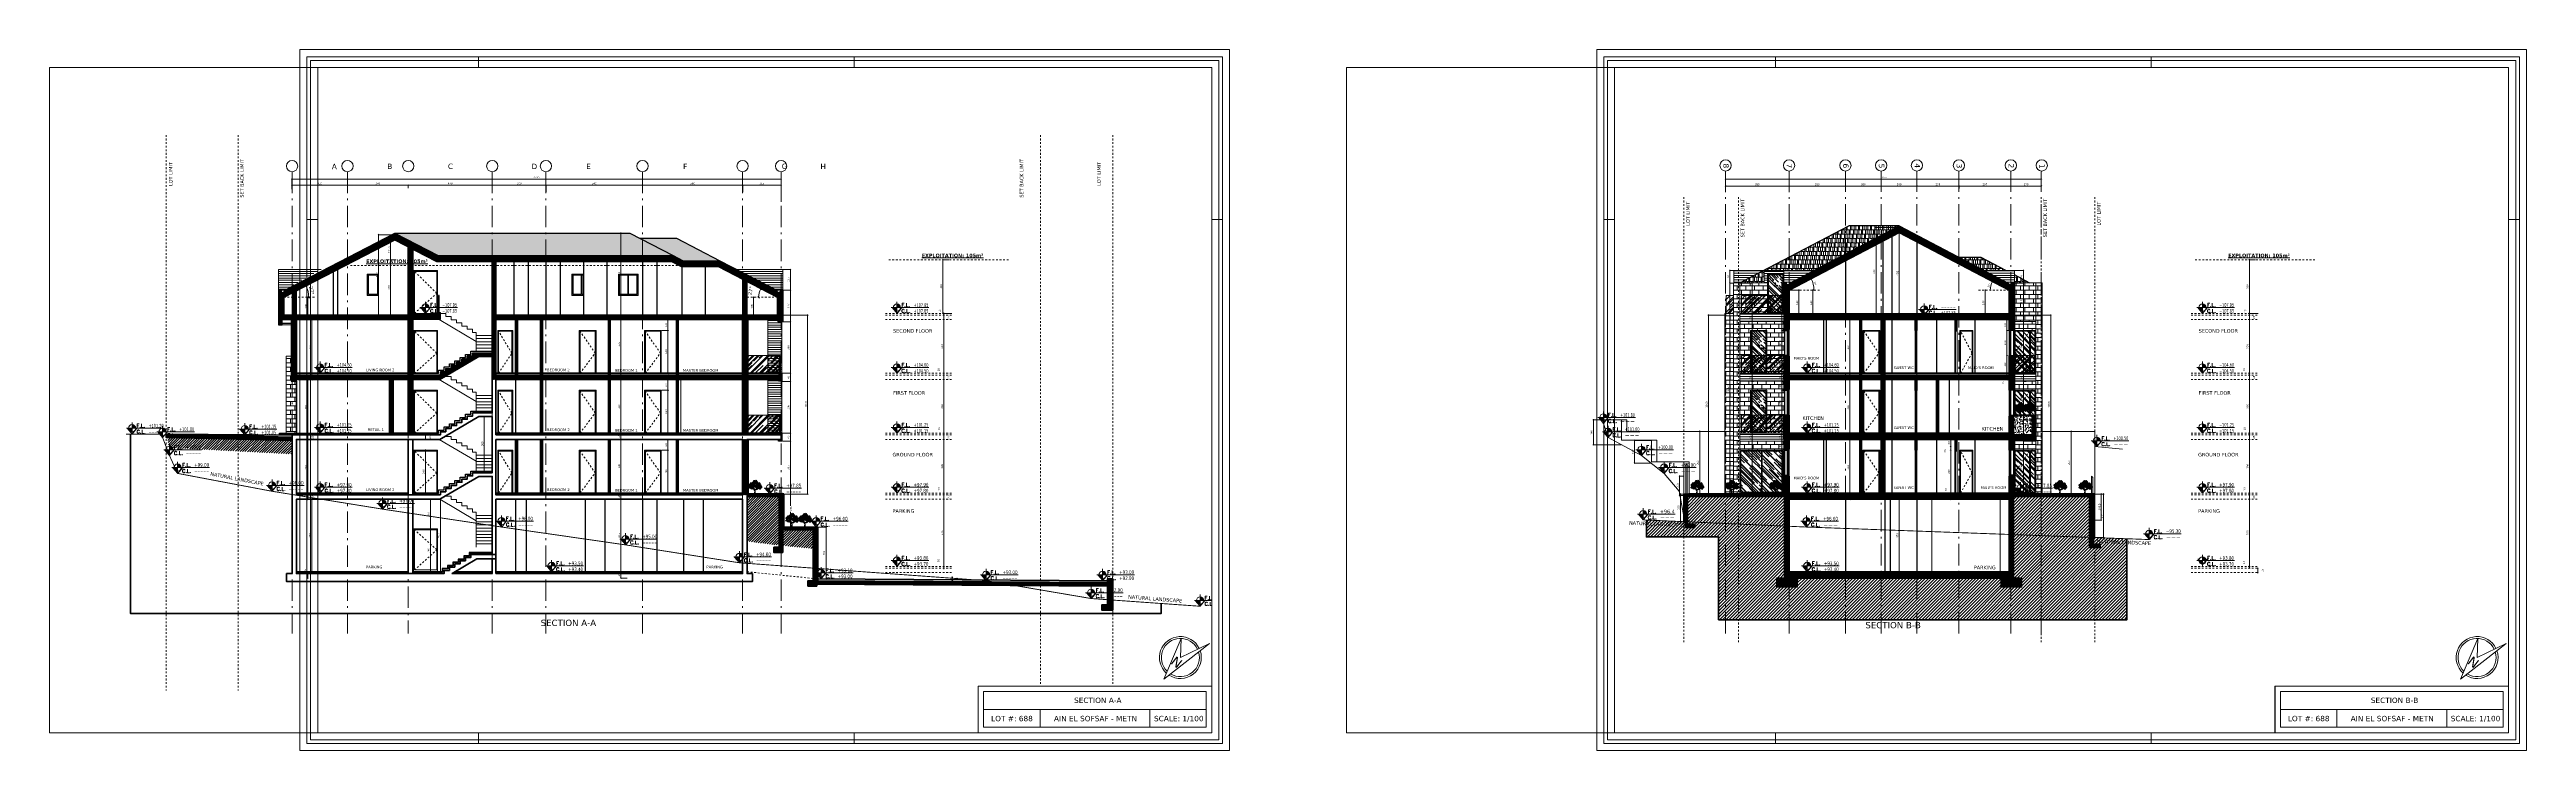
# Paper-space layout 'SECTIONS' of a CAD drawing. Header units: inches. Extents: x 25 to 163, y 4 to 44.
# The model-space entities are those that its viewports show. They can reach past a viewport. Long polylines and large blocks are cut down to what shows.
import ezdxf
from ezdxf.enums import TextEntityAlignment as Align

# ---------------------------------------------------------------- set-up
doc = ezdxf.new("R2010")
doc.units = ezdxf.units.IN
doc.header["$MEASUREMENT"] = 0
for name, pattern in [('ACAD_ISO10W100', [18, 12, -3, 0, -3]), ('HIDDEN', [0.375, 0.25, -0.125]), ('NUHA', [1.45, 0.75, -0.25, 0.2, -0.25])]:
    doc.linetypes.add(name, pattern=pattern)
doc.layers.get('Defpoints').update_dxf_attribs({"lineweight": 5})
for name, color, linetype, lineweight in [('A-ANNOTATION', 34, 'Continuous', 5), ('A-AXIS ST', 251, 'ACAD_ISO10W100', 5), ('A-DIM', 9, 'Continuous', 5), ('A-DOORS', 38, 'Continuous', 20), ('A-FRAME', 250, 'Continuous', 20), ('A-HIDDEN', 254, 'HIDDEN', 5), ('A-PILLARS', 1, 'Continuous', 60), ('A-PLANTS', 3, 'Continuous', 5), ('A-PROJECTION1', 6, 'Continuous', 30), ('A-PROJECTION2', 5, 'Continuous', 20), ('A-Roof', 1, 'Continuous', 20), ('A-SIGNS1', 20, 'Continuous', 15), ('A-SIGNS2', 30, 'Continuous', 15), ('A-STAIRS', 135, 'Continuous', 20), ('A-TEXT', 50, 'Continuous', 15), ('A-WALLS', 7, 'Continuous', 60), ('A-WINDOWS', 4, 'Continuous', 20), ('C-GLASS', 162, 'Continuous', 30), ('C-STONE', 42, 'Continuous', 30), ('C-WOOD', 28, 'Continuous', 30), ('D-GLASS', 171, 'Continuous', 20), ('D-METAL', 156, 'Continuous', 20), ('D-STONE', 52, 'Continuous', 20), ('D-WOOD', 32, 'Continuous', 20), ('H-GLASS', 111, 'Continuous', 5), ('H-PILLARS', 61, 'Continuous', 5), ('H-WALLS', 51, 'Continuous', 5), ('H-WOOD', 26, 'Continuous', 5), ('Layer2', 4, 'Continuous', 20)]:
    doc.layers.add(name, color=color, linetype=linetype, lineweight=lineweight)
doc.layers.add('H-STONE', color=7, linetype='Continuous', lineweight=5, true_color=0xc8bd6a)
doc.layers.add('HH-DARK GREY', color=7, linetype='Continuous', lineweight=5, true_color=0x404040)
doc.styles.add('ROMAND', font='verdana.ttf')
doc.styles.add('ROMANS', font='romans__.ttf', dxfattribs={"height": 0.14})
doc.dimstyles.new('M-1.100', dxfattribs={"dimtxt": 0.2, "dimasz": 0.1, "dimexe": 0.05, "dimexo": 0.05, "dimgap": 0.1, "dimtad": 1, "dimlfac": 100, "dimrnd": 0.5, "dimzin": 9, "dimdsep": 46, "dimtxsty": 'ROMAND', "dimblk": 'OBLIQUE', "dimcen": 1, "dimdle": 0.05, "dimclrd": 256, "dimclre": 256, "dimclrt": 2, "dimadec": 0, "dimazin": 0, "dimtfac": 0.666667, "dimtmove": 2, "dimatfit": 3, "dimfxl": 0.04, "dimtolj": 1, "dimtzin": 5, "dimlwd": -1, "dimlwe": -1, "dimarcsym": 0})
doc.dimstyles.new('M-1.50', dxfattribs={"dimtxt": 0.1, "dimasz": 0.05, "dimexe": 0.025, "dimexo": 0.025, "dimgap": 0.05, "dimtad": 1, "dimlfac": 100, "dimrnd": 0.5, "dimzin": 9, "dimdsep": 46, "dimtxsty": 'ROMAND', "dimblk": 'OBLIQUE', "dimcen": 1, "dimdle": 0.025, "dimclrd": 256, "dimclre": 256, "dimclrt": 2, "dimadec": 0, "dimazin": 0, "dimtfac": 0.666667, "dimtmove": 2, "dimatfit": 3, "dimfxl": 0.04, "dimtolj": 1, "dimtzin": 5, "dimlwd": -1, "dimlwe": -1, "dimarcsym": 0})
pattern_1 = [(135, (-675.768862, 58.306158), (-0.0176776695, -0.0176776695), [])]
pattern_2 = [(135, (-675.768862, 57.906158), (-0.0176776695, -0.0176776695), [])]
pattern_3 = [(135, (-675.76886, 58.30616), (-0.0530330086, -0.0530330086), []), (135, (-675.76886, 58.34151), (-0.0530330086, -0.0530330086), [])]
pattern_4 = [(135, (-675.76886, 65.00616), (-0.0530330086, -0.0530330086), []), (135, (-675.76886, 65.04151), (-0.0530330086, -0.0530330086), [])]
pattern_5 = [(0, (-675.76886, 58.30616), (0, 0.24), []), (90, (-675.76886, 58.30616), (-0.24, 0.24), [0.24, -0.24])]
pattern_6 = [(135, (-509.38157, 137.13294), (-0.053033009, -0.053033009), []), (135, (-509.38157, 137.1683), (-0.053033009, -0.053033009), [])]
pattern_7 = [(135, (-509.38157, 140.48294), (-0.053033009, -0.053033009), []), (135, (-509.38157, 140.5183), (-0.053033009, -0.053033009), [])]
pattern_8 = [(135, (-509.38157, 143.83294), (-0.053033009, -0.053033009), []), (135, (-509.38157, 143.8683), (-0.053033009, -0.053033009), [])]
pattern_9 = [(45, (-296.1508, -293.51525), (-0.053033009, 0.053033009), []), (45, (-296.115445, -293.51525), (-0.053033009, 0.053033009), [])]
pattern_10 = [(45, (-283.6008, -293.51525), (-0.053033009, 0.053033009), []), (45, (-283.565445, -293.51525), (-0.053033009, 0.053033009), [])]
pattern_11 = [(180, (0, 0.4), (-3e-17, -0.125), [])]
pattern_12 = [(135, (-28.143537, -13.749103), (-0.0176776695, -0.0176776695), [])]
pattern_13 = [(135, (-37.15157, -11.606277), (-0.0176776695, -0.0176776695), [])]
pattern_14 = [(45, (-348.43224, -293.51521), (-0.053033009, 0.053033009), []), (45, (-348.39689, -293.51521), (-0.053033009, 0.053033009), [])]
pattern_15 = [(45, (-347.3457, -293.51521), (-0.053033009, 0.053033009), []), (45, (-347.31035, -293.51521), (-0.053033009, 0.053033009), [])]
pattern_16 = [(45, (0, -3.35), (-0.05303301, 0.05303301), []), (45, (0.035355, -3.35), (-0.05303301, 0.05303301), [])]
pattern_17 = [(45, (-12.55, -3.35), (-0.05303301, 0.05303301), []), (45, (-12.514645, -3.35), (-0.05303301, 0.05303301), [])]
pattern_18 = [(45, (-12.55, -6.7), (-0.05303301, 0.05303301), []), (45, (-12.514645, -6.7), (-0.05303301, 0.05303301), [])]
pattern_19 = [(45, (0, -6.7), (-0.05303301, 0.05303301), []), (45, (0.035355, -6.7), (-0.05303301, 0.05303301), [])]
pattern_20 = [(135, (-37.15157, -8.256277), (-0.0176776695, -0.0176776695), [])]
pattern_21 = [(225, (0, 96.73333), (0.07071068, -0.07071068), [])]

# ---------------------------------------------------------------- blocks, each defined once
blk = doc.blocks.new('FRAME A2')
for p, q in [((38.226, 21.17), (38.226, 20.87)), ((48.726, 21.17), (48.726, 20.87)), ((33.426, 16.62), (33.726, 16.62)), ((59.026, 16.62), (58.726, 16.62)), ((38.226, 1.97), (38.226, 2.27)), ((48.726, 1.97), (48.726, 2.27))]:
    blk.add_line(p, q)
for points in [[(33.226, 1.77), (59.226, 1.77), (59.226, 21.37), (33.226, 21.37)], [(33.426, 1.97), (59.026, 1.97), (59.026, 21.17), (33.426, 21.17)], [(33.526, 2.07), (58.926, 2.07), (58.926, 21.07), (33.526, 21.07)], [(33.726, 2.27), (58.726, 2.27), (58.726, 20.87), (33.726, 20.87)]]:
    blk.add_lwpolyline(points, close=True)
blk = doc.blocks.new('PERMIT CARTOUCH')
at = {"layer": 'A-FRAME'}
for p, q in [((27.977, 8.784), (29.223, 8.784)), ((28.293, 8.784), (28.293, 8.684)), ((28.907, 8.783), (28.907, 8.683))]:
    blk.add_line(p, q, dxfattribs=at)
for points in [[(27.947, 8.654), (29.253, 8.654), (29.253, 8.914), (27.947, 8.914)], [(27.977, 8.684), (29.223, 8.684), (29.223, 8.884), (27.977, 8.884)]]:
    blk.add_lwpolyline(points, close=True, dxfattribs=at)
at = {"layer": 'A-FRAME', "style": 'ROMAND'}
for tag, p in [('LOT#', (28.117, 8.718)), ('LOCATION', (28.296, 8.718)), ('MAP', (28.678, 8.82)), ('SCALE', (29.071, 8.718))]:
    blk.add_attdef(tag, text='', height=0.03, dxfattribs=at).set_placement(p, align=Align.CENTER)
blk = doc.blocks.new('A$C71681190')
for p, q in [((-2.623, 4.326), (-3.065, 2.768)), ((-2.623, 4.326), (-2.345, 3.124)), ((-3.065, 2.768), (-2.642, 3.567)), ((-2.642, 3.567), (-2.345, 3.124))]:
    blk.add_line(p, q)
for radius, start, end in [(0.586, 92.98902, 235.31178), (0.533, 94.93871, 233.36209), (0.586, 242.08442, 84.15439), (0.533, 242.08442, 82.2047)]:
    blk.add_arc((-2.642, 3.567), radius, start, end)
at = {"style": 'ROMAND'}
blk.add_text('N', height=0.264, rotation=358.5717, dxfattribs=at).set_placement((-2.774, 3.605))
blk = doc.blocks.new('DRC-LEF11')
for points in [[(-325, -375), (-466, 246), (-1031, 401), (-1313, -220), (-1736, 655), (-2512, 105), (-1962, -474), (-2554, -502), (-2526, -855), (-1553, -912), (-1680, -1731), (-1383, -898), (-904, -1406), (-255, -968), (-960, -488)], [(-417, 1201), (-1003, 888), (-1201, 1883), (-369, 1747), (-799, 2129), (-683, 2586), (-117, 2558), (-83, 2361), (183, 2279), (128, 1856), (769, 1999), (639, 1297), (67, 1454), (387, 888), (81, 1263), (-144, 608), (-703, 676)], [(2388, 1443), (2085, 1029), (2097, 1454), (1689, 1326), (1881, 801), (1514, 912), (1881, 685), (1607, 352), (1736, 37), (2056, 236), (2155, 580), (2178, 107), (2575, 142), (2511, 294), (2802, 311), (2435, 807), (2808, 964)], [(1593, -1462), (1791, -2436), (1269, -2493), (1170, -1900), (747, -2451), (-57, -1843), (789, -1236), (154, -1067), (253, -291), (1226, -615), (1621, -262), (2158, -700), (1678, -1293), (2355, -1618)]]:
    blk.add_lwpolyline(points, close=True)
blk = doc.blocks.new('Trf21')
for p, q in [((-0.13, 0.51), (-0.05, 0.45)), ((-0.03, 0.01), (-0.11, 0.02)), ((-0.09, 0.73), (-0.07, 0.67)), ((-0.09, 0.72), (-0.07, 0.66)), ((-0.07, 0.67), (-0.02, 0.63)), ((-0.07, 0.66), (-0.03, 0.63)), ((-0.04, 0.01), (-0.02, 0.06)), ((-0.04, 0.03), (0, 0)), ((-0.01, 0.05), (-0.03, 0.01)), ((-0.02, 0.06), (0, 0.23)), ((-0.02, 0), (0.01, 0.03)), ((0, 0.25), (0.01, 0.39)), ((0, 0), (0.04, 0.03)), ((0, 0.01), (0.09, -0.01)), ((0.02, 0.3), (0.08, 0.33)), ((0.03, 0.19), (0.03, 0.37)), ((0.03, 0.07), (0.03, 0.19)), ((0.03, 0.07), (0.05, 0)), ((0.06, 0), (0.03, 0.07)), ((0.1, 0.63), (0.07, 0.54)), ((0.09, -0.01), (0.16, 0)), ((0.37, 0.6), (0.31, 0.56))]:
    blk.add_line(p, q)
for points in [[(-0.13, 0.51), (-0.08, 0.47)], [(-0.1, 0.37), (-0.04, 0.27), (0, 0.25)], [(0, 0.23), (-0.05, 0.27), (-0.1, 0.37)], [(0.1, 0.62), (0.08, 0.55)]]:
    blk.add_lwpolyline(points)
for centre, radius, start, end in [((0.01, 0.2), 0.0222, 238.7333, 337.3259), ((0.02, 0.13), 0.0346, 210.3847, 292.3327), ((0.02, 0.13), 0.0346, 210.3847, 292.3327), ((0.01, 0.2), 0.0222, 233.6562, 325.635)]:
    blk.add_arc(centre, radius, start, end)
for p, xscale, yscale, zscale, rotation in [((-0.39, 0.48), 2.027519999995158e-05, 2.027519999995158e-05, 2.027519999995158e-05, 161.5699608730971), ((-0.38, 0.66), 2.433024000002827e-05, 2.433024000002827e-05, 2.433024000002827e-05, 355.8174267607223), ((-0.32, 0.56), 2.43302399999876e-05, 2.43302399999876e-05, 2.43302399999876e-05, 251.5650511771555), ((-0.27, 0.78), 2.433024000002827e-05, 2.433024000002827e-05, 2.433024000002827e-05, 355.8174267607223), ((-0.25, 0.67), 2.027520000000564e-05, 2.027520000000564e-05, 2.027520000000564e-05, 206.5650511770604), ((-0.26, 0.41), 2.027519999995158e-05, 2.027519999995158e-05, 2.027519999995158e-05, 161.5699608730971), ((-0.21, 0.5), 2.43302399999876e-05, 2.43302399999876e-05, 2.43302399999876e-05, 251.5650511771555), ((-0.16, 0.74), 2.433023999999771e-05, 2.433023999999771e-05, 2.433023999999771e-05, 249.2089462000762), ((-0.14, 0.61), 2.027520000000564e-05, 2.027520000000564e-05, 2.027520000000564e-05, 206.5650511770604), ((-0.14, 0.43), 2.43302399999876e-05, 2.43302399999876e-05, 2.43302399999876e-05, 251.5650511771555), ((-0.11, 0.86), 2.43302399999876e-05, 2.43302399999876e-05, 2.43302399999876e-05, 251.5650511771555), ((-0.07, 0.54), 2.43302399999876e-05, 2.43302399999876e-05, 2.43302399999876e-05, 251.5650511771555), ((-0.03, 0.96), 2.027520000000564e-05, 2.027520000000564e-05, 2.027520000000564e-05, 206.5650511770604), ((-0.02, 0.77), 2.43302399999876e-05, 2.43302399999876e-05, 2.43302399999876e-05, 251.5650511771555), ((-0.05, 0.36), 1.520639999998978e-05, 1.520639999998978e-05, 1.520639999998978e-05, 71.5650511771524), ((0.03, 0.86), 2.43302399999876e-05, 2.43302399999876e-05, 2.43302399999876e-05, 251.5650511771555), ((0.02, 0.62), 2.027520000000564e-05, 2.027520000000564e-05, 2.027520000000564e-05, 206.5650511770604), ((0.1, 0.96), 2.433023999999771e-05, 2.433023999999771e-05, 2.433023999999771e-05, 249.2089462000762), ((0.1, 0.53), 2.43302399999876e-05, 2.43302399999876e-05, 2.43302399999876e-05, 251.5650511771555), ((0.1, 0.78), 2.027520000001363e-05, 2.027520000001363e-05, 2.027520000001363e-05, 251.2400569682416), ((0.15, 0.66), 2.43302399999876e-05, 2.43302399999876e-05, 2.43302399999876e-05, 251.5650511771555), ((0.14, 0.35), 1.520639999998978e-05, 1.520639999998978e-05, 1.520639999998978e-05, 71.5650511771524), ((0.18, 0.86), 2.433023999999771e-05, 2.433023999999771e-05, 2.433023999999771e-05, 249.2089462000762), ((0.21, 0.43), 2.433024000000841e-05, 2.433024000000841e-05, 2.433024000000841e-05, 324.0436233204519), ((0.23, 0.57), 2.433023999999771e-05, 2.433023999999771e-05, 2.433023999999771e-05, 249.2089462000762), ((0.24, 0.75), 2.027519999997771e-05, 2.027519999997771e-05, 2.027519999997771e-05, 116.5650511769465), ((0.3, 0.66), 2.43302399999876e-05, 2.43302399999876e-05, 2.43302399999876e-05, 251.5650511771555), ((0.32, 0.51), 2.433023999999771e-05, 2.433023999999771e-05, 2.433023999999771e-05, 249.2089462000762), ((0.35, 0.78), 2.43302399999876e-05, 2.43302399999876e-05, 2.43302399999876e-05, 251.5650511771555), ((0.39, 0.41), 2.43302399999876e-05, 2.43302399999876e-05, 2.43302399999876e-05, 251.5650511771555), ((0.43, 0.64), 2.433023999999771e-05, 2.433023999999771e-05, 2.433023999999771e-05, 249.2089462000762), ((0.48, 0.51), 2.433024000003196e-05, 2.433024000003196e-05, 2.433024000003196e-05, 206.2009624171324)]:
    blk.add_blockref('DRC-LEF11', p, dxfattribs=dict(xscale=xscale, yscale=yscale, zscale=zscale, rotation=rotation))
blk = doc.blocks.new('GXFHGCGFCD')
at = {"layer": 'A-SIGNS1', "linetype": 'NUHA'}
h = blk.add_hatch(color=256, dxfattribs=at)
h.paths.add_polyline_path([(90.38, 61.33), (90.38, 61.17), (90.54, 61.17, 0.414214)])
h.paths.add_polyline_path([(90.38, 61.17), (90.22, 61.17, 0.414214), (90.38, 61.01)])
at = {"layer": 'A-SIGNS1'}
for p, q in [((90.38, 60.91), (90.38, 61.43)), ((90.13, 61.17), (91.79, 61.17))]:
    blk.add_line(p, q, dxfattribs=at)
blk.add_circle((90.38, 61.17), 0.16, dxfattribs=at)
blk = doc.blocks.new('DGXFHXFGDFD')
at = {"layer": 'A-SIGNS1'}
blk.add_blockref('GXFHGCGFCD', (0, 0), dxfattribs=at)
at = {"layer": 'A-SIGNS2', "linetype": 'NUHA', "style": 'ROMANS'}
for s, p in [('F.L.', (90.58, 61.2)), ('C.L.', (90.58, 60.94))]:
    blk.add_text(s, height=0.16, dxfattribs=at).set_placement(p)
at = {"layer": 'A-SIGNS2', "style": 'ROMANS', "width": 0.910135, "flags": 4}
for tag, p, p2 in [('NIV.FINI', (91.12, 61.2), (91.79, 61.2)), ('NIV.BETON', (91.12, 60.94), (91.79, 60.94))]:
    blk.add_attdef(tag, text='', height=0.16, dxfattribs=at).set_placement(p, p2, align=Align.FIT)
blk = doc.blocks.new('_Oblique')
at = {"color": 0, "linetype": 'ByBlock', "lineweight": -2}
blk.add_line((-0.5, -0.5), (0.5, 0.5), dxfattribs=at)
blk = doc.blocks.new('*D869')
at = {"layer": 'A-DIM', "transparency": 16777216}
blk.add_line((149.52, -2.82), (149.52, 1.28), dxfattribs=at)
at = {"layer": 'Defpoints', "color": 0, "transparency": 16777216}
for p in [(149.52, 1.25), (149.52, 1.25), (149.52, -2.8)]:
    blk.add_point(p, dxfattribs=at)
at = {"layer": 'A-DIM', "transparency": 16777216, "xscale": 0.05, "yscale": 0.05, "zscale": 0.05}
for p, rotation in [((149.52, 1.25), 90), ((149.52, -2.8), 270)]:
    blk.add_blockref('_Oblique', p, dxfattribs=dict(at, rotation=rotation))
at = {"layer": 'A-DIM', "color": 2, "transparency": 16777216, "insert": (149.42, -0.77), "char_height": 0.1, "attachment_point": 5, "rotation": 90, "style": 'ROMAND'}
blk.add_mtext('\\A1;405', dxfattribs=at)
blk = doc.blocks.new('*D870')
at = {"layer": 'A-DIM', "transparency": 16777216}
blk.add_line((146.77, 1.23), (146.77, 1.53), dxfattribs=at)
at = {"layer": 'Defpoints', "color": 0, "transparency": 16777216}
for p in [(146.77, 1.5), (146.77, 1.5), (146.77, 1.25)]:
    blk.add_point(p, dxfattribs=at)
at = {"layer": 'A-DIM', "transparency": 16777216, "xscale": 0.05, "yscale": 0.05, "zscale": 0.05}
for p, rotation in [((146.77, 1.5), 90), ((146.77, 1.25), 270)]:
    blk.add_blockref('_Oblique', p, dxfattribs=dict(at, rotation=rotation))
at = {"layer": 'A-DIM', "color": 2, "transparency": 16777216, "insert": (147.03, 1.38), "char_height": 0.1, "attachment_point": 5, "rotation": 90, "style": 'ROMAND'}
blk.add_mtext('\\A1;25', dxfattribs=at)
blk = doc.blocks.new('*D871')
at = {"layer": 'A-DIM', "transparency": 16777216}
for p, q in [((147.09, 4.6), (146.74, 4.6)), ((146.77, 1.48), (146.77, 4.63))]:
    blk.add_line(p, q, dxfattribs=at)
at = {"layer": 'Defpoints', "color": 0, "transparency": 16777216}
for p in [(146.77, 4.6), (147.11, 4.6), (146.77, 1.5)]:
    blk.add_point(p, dxfattribs=at)
at = {"layer": 'A-DIM', "transparency": 16777216, "xscale": 0.05, "yscale": 0.05, "zscale": 0.05}
for p, rotation in [((146.77, 4.6), 90), ((146.77, 1.5), 270)]:
    blk.add_blockref('_Oblique', p, dxfattribs=dict(at, rotation=rotation))
at = {"layer": 'A-DIM', "color": 2, "transparency": 16777216, "insert": (146.67, 3.05), "char_height": 0.1, "attachment_point": 5, "rotation": 90, "style": 'ROMAND'}
blk.add_mtext('\\A1;310', dxfattribs=at)
blk = doc.blocks.new('*D872')
at = {"layer": 'A-DIM', "transparency": 16777216}
for p, q in [((147.09, 4.6), (146.74, 4.6)), ((146.77, 4.58), (146.77, 4.88))]:
    blk.add_line(p, q, dxfattribs=at)
at = {"layer": 'Defpoints', "color": 0, "transparency": 16777216}
for p in [(146.77, 4.85), (146.77, 4.85), (147.11, 4.6)]:
    blk.add_point(p, dxfattribs=at)
at = {"layer": 'A-DIM', "transparency": 16777216, "xscale": 0.05, "yscale": 0.05, "zscale": 0.05}
for p, rotation in [((146.77, 4.85), 90), ((146.77, 4.6), 270)]:
    blk.add_blockref('_Oblique', p, dxfattribs=dict(at, rotation=rotation))
at = {"layer": 'A-DIM', "color": 2, "transparency": 16777216, "insert": (146.92, 4.73), "char_height": 0.1, "attachment_point": 5, "rotation": 90, "style": 'ROMAND'}
blk.add_mtext('\\A1;25', dxfattribs=at)
blk = doc.blocks.new('*D873')
at = {"layer": 'A-DIM', "transparency": 16777216}
for p, q in [((146.77, 4.83), (146.77, 7.98)), ((147.09, 4.85), (146.74, 4.85))]:
    blk.add_line(p, q, dxfattribs=at)
at = {"layer": 'Defpoints', "color": 0, "transparency": 16777216}
for p in [(146.77, 7.95), (146.77, 7.95), (147.11, 4.85)]:
    blk.add_point(p, dxfattribs=at)
at = {"layer": 'A-DIM', "transparency": 16777216, "xscale": 0.05, "yscale": 0.05, "zscale": 0.05}
for p, rotation in [((146.77, 7.95), 90), ((146.77, 4.85), 270)]:
    blk.add_blockref('_Oblique', p, dxfattribs=dict(at, rotation=rotation))
at = {"layer": 'A-DIM', "color": 2, "transparency": 16777216, "insert": (146.67, 6.4), "char_height": 0.1, "attachment_point": 5, "rotation": 90, "style": 'ROMAND'}
blk.add_mtext('\\A1;310', dxfattribs=at)
blk = doc.blocks.new('*D874')
at = {"layer": 'A-DIM', "transparency": 16777216}
blk.add_line((146.77, 7.93), (146.77, 8.23), dxfattribs=at)
at = {"layer": 'Defpoints', "color": 0, "transparency": 16777216}
for p in [(146.77, 8.2), (146.77, 8.2), (146.77, 7.95)]:
    blk.add_point(p, dxfattribs=at)
at = {"layer": 'A-DIM', "transparency": 16777216, "xscale": 0.05, "yscale": 0.05, "zscale": 0.05}
for p, rotation in [((146.77, 8.2), 90), ((146.77, 7.95), 270)]:
    blk.add_blockref('_Oblique', p, dxfattribs=dict(at, rotation=rotation))
at = {"layer": 'A-DIM', "color": 2, "transparency": 16777216, "insert": (147.03, 8.08), "char_height": 0.1, "attachment_point": 5, "rotation": 90, "style": 'ROMAND'}
blk.add_mtext('\\A1;25', dxfattribs=at)
blk = doc.blocks.new('*D875')
at = {"layer": 'A-DIM', "transparency": 16777216}
blk.add_line((146.77, 8.18), (146.77, 11.33), dxfattribs=at)
at = {"layer": 'Defpoints', "color": 0, "transparency": 16777216}
for p in [(146.77, 11.3), (146.77, 11.3), (146.77, 8.2)]:
    blk.add_point(p, dxfattribs=at)
at = {"layer": 'A-DIM', "transparency": 16777216, "xscale": 0.05, "yscale": 0.05, "zscale": 0.05}
for p, rotation in [((146.77, 11.3), 90), ((146.77, 8.2), 270)]:
    blk.add_blockref('_Oblique', p, dxfattribs=dict(at, rotation=rotation))
at = {"layer": 'A-DIM', "color": 2, "transparency": 16777216, "insert": (146.67, 9.75), "char_height": 0.1, "attachment_point": 5, "rotation": 90, "style": 'ROMAND'}
blk.add_mtext('\\A1;310', dxfattribs=at)
blk = doc.blocks.new('*D876')
at = {"layer": 'A-DIM', "transparency": 16777216}
blk.add_line((146.77, 11.28), (146.77, 11.58), dxfattribs=at)
at = {"layer": 'Defpoints', "color": 0, "transparency": 16777216}
for p in [(146.77, 11.55), (146.77, 11.55), (146.77, 11.3)]:
    blk.add_point(p, dxfattribs=at)
at = {"layer": 'A-DIM', "transparency": 16777216, "xscale": 0.05, "yscale": 0.05, "zscale": 0.05}
for p, rotation in [((146.77, 11.55), 90), ((146.77, 11.3), 270)]:
    blk.add_blockref('_Oblique', p, dxfattribs=dict(at, rotation=rotation))
at = {"layer": 'A-DIM', "color": 2, "transparency": 16777216, "insert": (147.03, 11.43), "char_height": 0.1, "attachment_point": 5, "rotation": 90, "style": 'ROMAND'}
blk.add_mtext('\\A1;25', dxfattribs=at)
blk = doc.blocks.new('*D877')
at = {"layer": 'A-DIM', "transparency": 16777216}
blk.add_line((155.55, 7.93), (155.55, 8.23), dxfattribs=at)
at = {"layer": 'Defpoints', "color": 0, "transparency": 16777216}
for p in [(155.55, 8.2), (155.55, 8.2), (155.55, 7.95)]:
    blk.add_point(p, dxfattribs=at)
at = {"layer": 'A-DIM', "transparency": 16777216, "xscale": 0.05, "yscale": 0.05, "zscale": 0.05}
for p, rotation in [((155.55, 8.2), 90), ((155.55, 7.95), 270)]:
    blk.add_blockref('_Oblique', p, dxfattribs=dict(at, rotation=rotation))
at = {"layer": 'A-DIM', "color": 2, "transparency": 16777216, "insert": (155.34, 7.77), "char_height": 0.1, "attachment_point": 5, "rotation": 90, "style": 'ROMAND'}
blk.add_mtext('\\A1;25', dxfattribs=at)
blk = doc.blocks.new('*D878')
at = {"layer": 'A-DIM', "transparency": 16777216}
for p, q in [((155.55, 8.18), (155.55, 8.33)), ((155.58, 8.3), (155.53, 8.3))]:
    blk.add_line(p, q, dxfattribs=at)
at = {"layer": 'Defpoints', "color": 0, "transparency": 16777216}
for p in [(155.55, 8.3), (155.55, 8.2), (155.6, 8.3)]:
    blk.add_point(p, dxfattribs=at)
at = {"layer": 'A-DIM', "transparency": 16777216, "xscale": 0.05, "yscale": 0.05, "zscale": 0.05}
for p, rotation in [((155.55, 8.3), 90), ((155.55, 8.2), 270)]:
    blk.add_blockref('_Oblique', p, dxfattribs=dict(at, rotation=rotation))
at = {"layer": 'A-DIM', "color": 2, "transparency": 16777216, "insert": (155.32, 8.25), "char_height": 0.1, "attachment_point": 5, "rotation": 90, "style": 'ROMAND'}
blk.add_mtext('\\A1;10', dxfattribs=at)
blk = doc.blocks.new('*D879')
at = {"layer": 'A-DIM', "transparency": 16777216}
blk.add_line((155.55, 8.28), (155.55, 9.33), dxfattribs=at)
at = {"layer": 'Defpoints', "color": 0, "transparency": 16777216}
for p in [(155.55, 9.3), (155.55, 9.3), (155.55, 8.3)]:
    blk.add_point(p, dxfattribs=at)
at = {"layer": 'A-DIM', "transparency": 16777216, "xscale": 0.05, "yscale": 0.05, "zscale": 0.05}
for p, rotation in [((155.55, 9.3), 90), ((155.55, 8.3), 270)]:
    blk.add_blockref('_Oblique', p, dxfattribs=dict(at, rotation=rotation))
at = {"layer": 'A-DIM', "color": 2, "transparency": 16777216, "insert": (155.45, 8.8), "char_height": 0.1, "attachment_point": 5, "rotation": 90, "style": 'ROMAND'}
blk.add_mtext('\\A1;100', dxfattribs=at)
blk = doc.blocks.new('*D880')
at = {"layer": 'A-DIM', "transparency": 16777216}
for p, q in [((155.64, 10.7), (155.53, 10.7)), ((155.55, 9.28), (155.55, 10.73))]:
    blk.add_line(p, q, dxfattribs=at)
at = {"layer": 'Defpoints', "color": 0, "transparency": 16777216}
for p in [(155.55, 10.7), (155.67, 10.7), (155.55, 9.3)]:
    blk.add_point(p, dxfattribs=at)
at = {"layer": 'A-DIM', "transparency": 16777216, "xscale": 0.05, "yscale": 0.05, "zscale": 0.05}
for p, rotation in [((155.55, 10.7), 90), ((155.55, 9.3), 270)]:
    blk.add_blockref('_Oblique', p, dxfattribs=dict(at, rotation=rotation))
at = {"layer": 'A-DIM', "color": 2, "transparency": 16777216, "insert": (155.45, 10), "char_height": 0.1, "attachment_point": 5, "rotation": 90, "style": 'ROMAND'}
blk.add_mtext('\\A1;140', dxfattribs=at)
blk = doc.blocks.new('*D881')
at = {"layer": 'A-DIM', "transparency": 16777216}
for p, q in [((155.55, 10.68), (155.55, 11.33)), ((155.64, 10.7), (155.53, 10.7))]:
    blk.add_line(p, q, dxfattribs=at)
at = {"layer": 'Defpoints', "color": 0, "transparency": 16777216}
for p in [(155.55, 11.3), (155.55, 11.3), (155.67, 10.7)]:
    blk.add_point(p, dxfattribs=at)
at = {"layer": 'A-DIM', "transparency": 16777216, "xscale": 0.05, "yscale": 0.05, "zscale": 0.05}
for p, rotation in [((155.55, 11.3), 90), ((155.55, 10.7), 270)]:
    blk.add_blockref('_Oblique', p, dxfattribs=dict(at, rotation=rotation))
at = {"layer": 'A-DIM', "color": 2, "transparency": 16777216, "insert": (155.45, 11), "char_height": 0.1, "attachment_point": 5, "rotation": 90, "style": 'ROMAND'}
blk.add_mtext('\\A1;60', dxfattribs=at)
blk = doc.blocks.new('*D882')
at = {"layer": 'A-DIM', "transparency": 16777216}
blk.add_line((152.41, 1.23), (152.41, 1.53), dxfattribs=at)
at = {"layer": 'Defpoints', "color": 0, "transparency": 16777216}
for p in [(152.41, 1.5), (152.41, 1.5), (152.41, 1.25)]:
    blk.add_point(p, dxfattribs=at)
at = {"layer": 'A-DIM', "transparency": 16777216, "xscale": 0.05, "yscale": 0.05, "zscale": 0.05}
for p, rotation in [((152.41, 1.5), 90), ((152.41, 1.25), 270)]:
    blk.add_blockref('_Oblique', p, dxfattribs=dict(at, rotation=rotation))
at = {"layer": 'A-DIM', "color": 2, "transparency": 16777216, "insert": (152.14, 1.38), "char_height": 0.1, "attachment_point": 5, "rotation": 90, "style": 'ROMAND'}
blk.add_mtext('\\A1;25', dxfattribs=at)
blk = doc.blocks.new('*D883')
at = {"layer": 'A-DIM', "transparency": 16777216}
for p, q in [((153.8, 1.6), (152.38, 1.6)), ((152.41, 1.48), (152.41, 1.63))]:
    blk.add_line(p, q, dxfattribs=at)
at = {"layer": 'Defpoints', "color": 0, "transparency": 16777216}
for p in [(152.41, 1.6), (152.41, 1.5), (153.82, 1.6)]:
    blk.add_point(p, dxfattribs=at)
at = {"layer": 'A-DIM', "transparency": 16777216, "xscale": 0.05, "yscale": 0.05, "zscale": 0.05}
for p, rotation in [((152.41, 1.6), 90), ((152.41, 1.5), 270)]:
    blk.add_blockref('_Oblique', p, dxfattribs=dict(at, rotation=rotation))
at = {"layer": 'A-DIM', "color": 2, "transparency": 16777216, "insert": (152.14, 1.8), "char_height": 0.1, "attachment_point": 5, "rotation": 90, "style": 'ROMAND'}
blk.add_mtext('\\A1;10', dxfattribs=at)
blk = doc.blocks.new('*D884')
at = {"layer": 'A-DIM', "transparency": 16777216}
for p, q in [((152.38, 4), (152.38, 4)), ((152.41, 1.58), (152.41, 4.03)), ((153.8, 1.6), (152.38, 1.6))]:
    blk.add_line(p, q, dxfattribs=at)
at = {"layer": 'Defpoints', "color": 0, "transparency": 16777216}
for p in [(152.41, 4), (152.41, 4), (153.82, 1.6)]:
    blk.add_point(p, dxfattribs=at)
at = {"layer": 'A-DIM', "transparency": 16777216, "xscale": 0.05, "yscale": 0.05, "zscale": 0.05}
for p, rotation in [((152.41, 4), 90), ((152.41, 1.6), 270)]:
    blk.add_blockref('_Oblique', p, dxfattribs=dict(at, rotation=rotation))
at = {"layer": 'A-DIM', "color": 2, "transparency": 16777216, "insert": (152.3, 2.8), "char_height": 0.1, "attachment_point": 5, "rotation": 90, "style": 'ROMAND'}
blk.add_mtext('\\A1;240', dxfattribs=at)
blk = doc.blocks.new('*D885')
at = {"layer": 'A-DIM', "transparency": 16777216}
for p, q in [((152.38, 4.2), (152.38, 4.2)), ((152.41, 3.98), (152.41, 4.23)), ((152.38, 4), (152.38, 4))]:
    blk.add_line(p, q, dxfattribs=at)
at = {"layer": 'Defpoints', "color": 0, "transparency": 16777216}
for p in [(152.41, 4.2), (152.41, 4.2), (152.41, 4)]:
    blk.add_point(p, dxfattribs=at)
at = {"layer": 'A-DIM', "transparency": 16777216, "xscale": 0.05, "yscale": 0.05, "zscale": 0.05}
for p, rotation in [((152.41, 4.2), 90), ((152.41, 4), 270)]:
    blk.add_blockref('_Oblique', p, dxfattribs=dict(at, rotation=rotation))
at = {"layer": 'A-DIM', "color": 2, "transparency": 16777216, "insert": (152.1, 3.95), "char_height": 0.1, "attachment_point": 5, "rotation": 90, "style": 'ROMAND'}
blk.add_mtext('\\A1;20', dxfattribs=at)
blk = doc.blocks.new('*D886')
at = {"layer": 'A-DIM', "transparency": 16777216}
for p, q in [((152.38, 4.2), (152.38, 4.2)), ((152.41, 4.18), (152.41, 4.63))]:
    blk.add_line(p, q, dxfattribs=at)
at = {"layer": 'Defpoints', "color": 0, "transparency": 16777216}
for p in [(152.41, 4.6), (152.41, 4.6), (152.41, 4.2)]:
    blk.add_point(p, dxfattribs=at)
at = {"layer": 'A-DIM', "transparency": 16777216, "xscale": 0.05, "yscale": 0.05, "zscale": 0.05}
for p, rotation in [((152.41, 4.6), 90), ((152.41, 4.2), 270)]:
    blk.add_blockref('_Oblique', p, dxfattribs=dict(at, rotation=rotation))
at = {"layer": 'A-DIM', "color": 2, "transparency": 16777216, "insert": (152.3, 4.4), "char_height": 0.1, "attachment_point": 5, "rotation": 90, "style": 'ROMAND'}
blk.add_mtext('\\A1;40', dxfattribs=at)
blk = doc.blocks.new('*D887')
at = {"layer": 'A-DIM', "transparency": 16777216}
for p, q in [((141.3, 4.53), (141.3, 1.53)), ((141.21, 1.55), (141.32, 1.55))]:
    blk.add_line(p, q, dxfattribs=at)
at = {"layer": 'Defpoints', "color": 0, "transparency": 16777216}
for p in [(141.3, 4.5), (141.19, 1.55), (141.3, 1.55)]:
    blk.add_point(p, dxfattribs=at)
at = {"layer": 'A-DIM', "transparency": 16777216, "xscale": 0.05, "yscale": 0.05, "zscale": 0.05}
for p, rotation in [((141.3, 4.5), 90), ((141.3, 1.55), 270)]:
    blk.add_blockref('_Oblique', p, dxfattribs=dict(at, rotation=rotation))
at = {"layer": 'A-DIM', "color": 2, "transparency": 16777216, "insert": (141.19, 3.03), "char_height": 0.1, "attachment_point": 5, "rotation": 90, "style": 'ROMAND'}
blk.add_mtext('\\A1;295', dxfattribs=at)
blk = doc.blocks.new('*D888')
at = {"layer": 'A-DIM', "transparency": 16777216}
blk.add_line((169.58, -2.87), (169.58, -2.57), dxfattribs=at)
at = {"layer": 'Defpoints', "color": 0, "transparency": 16777216}
for p in [(169.58, -2.6), (169.58, -2.6), (169.58, -2.85)]:
    blk.add_point(p, dxfattribs=at)
at = {"layer": 'A-DIM', "transparency": 16777216, "xscale": 0.05, "yscale": 0.05, "zscale": 0.05}
for p, rotation in [((169.58, -2.6), 90), ((169.58, -2.85), 270)]:
    blk.add_blockref('_Oblique', p, dxfattribs=dict(at, rotation=rotation))
at = {"layer": 'A-DIM', "color": 2, "transparency": 16777216, "insert": (169.84, -2.72), "char_height": 0.1, "attachment_point": 5, "rotation": 90, "style": 'ROMAND'}
blk.add_mtext('\\A1;25', dxfattribs=at)
blk = doc.blocks.new('*D889')
at = {"layer": 'A-DIM', "transparency": 16777216}
blk.add_line((169.11, -2.62), (169.11, -2.47), dxfattribs=at)
at = {"layer": 'Defpoints', "color": 0, "transparency": 16777216}
for p in [(169.11, -2.5), (169.11, -2.5), (169.11, -2.6)]:
    blk.add_point(p, dxfattribs=at)
at = {"layer": 'A-DIM', "transparency": 16777216, "xscale": 0.05, "yscale": 0.05, "zscale": 0.05}
for p, rotation in [((169.11, -2.5), 90), ((169.11, -2.6), 270)]:
    blk.add_blockref('_Oblique', p, dxfattribs=dict(at, rotation=rotation))
at = {"layer": 'A-DIM', "color": 2, "transparency": 16777216, "insert": (168.81, -2.27), "char_height": 0.1, "attachment_point": 5, "rotation": 90, "style": 'ROMAND'}
blk.add_mtext('\\A1;10', dxfattribs=at)
blk = doc.blocks.new('*D890')
at = {"layer": 'A-DIM', "transparency": 16777216}
blk.add_line((169.11, -2.52), (169.11, 1.28), dxfattribs=at)
at = {"layer": 'Defpoints', "color": 0, "transparency": 16777216}
for p in [(169.11, 1.25), (169.11, 1.25), (169.11, -2.5)]:
    blk.add_point(p, dxfattribs=at)
at = {"layer": 'A-DIM', "transparency": 16777216, "xscale": 0.05, "yscale": 0.05, "zscale": 0.05}
for p, rotation in [((169.11, 1.25), 90), ((169.11, -2.5), 270)]:
    blk.add_blockref('_Oblique', p, dxfattribs=dict(at, rotation=rotation))
at = {"layer": 'A-DIM', "color": 2, "transparency": 16777216, "insert": (169.01, -0.62), "char_height": 0.1, "attachment_point": 5, "rotation": 90, "style": 'ROMAND'}
blk.add_mtext('\\A1;375', dxfattribs=at)
blk = doc.blocks.new('*D891')
at = {"layer": 'A-DIM', "transparency": 16777216}
blk.add_line((169.11, 1.23), (169.11, 1.53), dxfattribs=at)
at = {"layer": 'Defpoints', "color": 0, "transparency": 16777216}
for p in [(169.11, 1.5), (169.11, 1.5), (169.11, 1.25)]:
    blk.add_point(p, dxfattribs=at)
at = {"layer": 'A-DIM', "transparency": 16777216, "xscale": 0.05, "yscale": 0.05, "zscale": 0.05}
for p, rotation in [((169.11, 1.5), 90), ((169.11, 1.25), 270)]:
    blk.add_blockref('_Oblique', p, dxfattribs=dict(at, rotation=rotation))
at = {"layer": 'A-DIM', "color": 2, "transparency": 16777216, "insert": (169.37, 1.38), "char_height": 0.1, "attachment_point": 5, "rotation": 90, "style": 'ROMAND'}
blk.add_mtext('\\A1;25', dxfattribs=at)
blk = doc.blocks.new('*D892')
at = {"layer": 'A-DIM', "transparency": 16777216}
blk.add_line((169.11, 1.48), (169.11, 1.63), dxfattribs=at)
at = {"layer": 'Defpoints', "color": 0, "transparency": 16777216}
for p in [(169.11, 1.6), (169.11, 1.6), (169.11, 1.5)]:
    blk.add_point(p, dxfattribs=at)
at = {"layer": 'A-DIM', "transparency": 16777216, "xscale": 0.05, "yscale": 0.05, "zscale": 0.05}
for p, rotation in [((169.11, 1.6), 90), ((169.11, 1.5), 270)]:
    blk.add_blockref('_Oblique', p, dxfattribs=dict(at, rotation=rotation))
at = {"layer": 'A-DIM', "color": 2, "transparency": 16777216, "insert": (168.84, 1.83), "char_height": 0.1, "attachment_point": 5, "rotation": 90, "style": 'ROMAND'}
blk.add_mtext('\\A1;10', dxfattribs=at)
blk = doc.blocks.new('*D893')
at = {"layer": 'A-DIM', "transparency": 16777216}
blk.add_line((169.11, 1.58), (169.11, 4.63), dxfattribs=at)
at = {"layer": 'Defpoints', "color": 0, "transparency": 16777216}
for p in [(169.11, 4.6), (169.11, 4.6), (169.11, 1.6)]:
    blk.add_point(p, dxfattribs=at)
at = {"layer": 'A-DIM', "transparency": 16777216, "xscale": 0.05, "yscale": 0.05, "zscale": 0.05}
for p, rotation in [((169.11, 4.6), 90), ((169.11, 1.6), 270)]:
    blk.add_blockref('_Oblique', p, dxfattribs=dict(at, rotation=rotation))
at = {"layer": 'A-DIM', "color": 2, "transparency": 16777216, "insert": (169.01, 3.1), "char_height": 0.1, "attachment_point": 5, "rotation": 90, "style": 'ROMAND'}
blk.add_mtext('\\A1;300', dxfattribs=at)
blk = doc.blocks.new('*D894')
at = {"layer": 'A-DIM', "transparency": 16777216}
blk.add_line((169.11, 4.58), (169.11, 4.88), dxfattribs=at)
at = {"layer": 'Defpoints', "color": 0, "transparency": 16777216}
for p in [(169.11, 4.85), (169.11, 4.85), (169.11, 4.6)]:
    blk.add_point(p, dxfattribs=at)
at = {"layer": 'A-DIM', "transparency": 16777216, "xscale": 0.05, "yscale": 0.05, "zscale": 0.05}
for p, rotation in [((169.11, 4.85), 90), ((169.11, 4.6), 270)]:
    blk.add_blockref('_Oblique', p, dxfattribs=dict(at, rotation=rotation))
at = {"layer": 'A-DIM', "color": 2, "transparency": 16777216, "insert": (169.37, 4.73), "char_height": 0.1, "attachment_point": 5, "rotation": 90, "style": 'ROMAND'}
blk.add_mtext('\\A1;25', dxfattribs=at)
blk = doc.blocks.new('*D895')
at = {"layer": 'A-DIM', "transparency": 16777216}
blk.add_line((169.11, 4.83), (169.11, 4.98), dxfattribs=at)
at = {"layer": 'Defpoints', "color": 0, "transparency": 16777216}
for p in [(169.11, 4.95), (169.11, 4.95), (169.11, 4.85)]:
    blk.add_point(p, dxfattribs=at)
at = {"layer": 'A-DIM', "transparency": 16777216, "xscale": 0.05, "yscale": 0.05, "zscale": 0.05}
for p, rotation in [((169.11, 4.95), 90), ((169.11, 4.85), 270)]:
    blk.add_blockref('_Oblique', p, dxfattribs=dict(at, rotation=rotation))
at = {"layer": 'A-DIM', "color": 2, "transparency": 16777216, "insert": (168.85, 5.2), "char_height": 0.1, "attachment_point": 5, "rotation": 90, "style": 'ROMAND'}
blk.add_mtext('\\A1;10', dxfattribs=at)
blk = doc.blocks.new('*D896')
at = {"layer": 'A-DIM', "transparency": 16777216}
blk.add_line((169.11, 4.93), (169.11, 7.98), dxfattribs=at)
at = {"layer": 'Defpoints', "color": 0, "transparency": 16777216}
for p in [(169.11, 7.95), (169.11, 7.95), (169.11, 4.95)]:
    blk.add_point(p, dxfattribs=at)
at = {"layer": 'A-DIM', "transparency": 16777216, "xscale": 0.05, "yscale": 0.05, "zscale": 0.05}
for p, rotation in [((169.11, 7.95), 90), ((169.11, 4.95), 270)]:
    blk.add_blockref('_Oblique', p, dxfattribs=dict(at, rotation=rotation))
at = {"layer": 'A-DIM', "color": 2, "transparency": 16777216, "insert": (169.01, 6.45), "char_height": 0.1, "attachment_point": 5, "rotation": 90, "style": 'ROMAND'}
blk.add_mtext('\\A1;300', dxfattribs=at)
blk = doc.blocks.new('*D897')
at = {"layer": 'A-DIM', "transparency": 16777216}
blk.add_line((169.11, 7.93), (169.11, 8.23), dxfattribs=at)
at = {"layer": 'Defpoints', "color": 0, "transparency": 16777216}
for p in [(169.11, 8.2), (169.11, 8.2), (169.11, 7.95)]:
    blk.add_point(p, dxfattribs=at)
at = {"layer": 'A-DIM', "transparency": 16777216, "xscale": 0.05, "yscale": 0.05, "zscale": 0.05}
for p, rotation in [((169.11, 8.2), 90), ((169.11, 7.95), 270)]:
    blk.add_blockref('_Oblique', p, dxfattribs=dict(at, rotation=rotation))
at = {"layer": 'A-DIM', "color": 2, "transparency": 16777216, "insert": (169.37, 8.08), "char_height": 0.1, "attachment_point": 5, "rotation": 90, "style": 'ROMAND'}
blk.add_mtext('\\A1;25', dxfattribs=at)
blk = doc.blocks.new('*D898')
at = {"layer": 'A-DIM', "transparency": 16777216}
blk.add_line((169.11, 8.18), (169.11, 8.33), dxfattribs=at)
at = {"layer": 'Defpoints', "color": 0, "transparency": 16777216}
for p in [(169.11, 8.3), (169.11, 8.3), (169.11, 8.2)]:
    blk.add_point(p, dxfattribs=at)
at = {"layer": 'A-DIM', "transparency": 16777216, "xscale": 0.05, "yscale": 0.05, "zscale": 0.05}
for p, rotation in [((169.11, 8.3), 90), ((169.11, 8.2), 270)]:
    blk.add_blockref('_Oblique', p, dxfattribs=dict(at, rotation=rotation))
at = {"layer": 'A-DIM', "color": 2, "transparency": 16777216, "insert": (168.82, 8.5), "char_height": 0.1, "attachment_point": 5, "rotation": 90, "style": 'ROMAND'}
blk.add_mtext('\\A1;10', dxfattribs=at)
blk = doc.blocks.new('*D899')
at = {"layer": 'A-DIM', "transparency": 16777216}
blk.add_line((169.11, 8.28), (169.11, 11.33), dxfattribs=at)
at = {"layer": 'Defpoints', "color": 0, "transparency": 16777216}
for p in [(169.11, 11.3), (169.11, 11.3), (169.11, 8.3)]:
    blk.add_point(p, dxfattribs=at)
at = {"layer": 'A-DIM', "transparency": 16777216, "xscale": 0.05, "yscale": 0.05, "zscale": 0.05}
for p, rotation in [((169.11, 11.3), 90), ((169.11, 8.3), 270)]:
    blk.add_blockref('_Oblique', p, dxfattribs=dict(at, rotation=rotation))
at = {"layer": 'A-DIM', "color": 2, "transparency": 16777216, "insert": (169.01, 9.8), "char_height": 0.1, "attachment_point": 5, "rotation": 90, "style": 'ROMAND'}
blk.add_mtext('\\A1;300', dxfattribs=at)
blk = doc.blocks.new('*D900')
at = {"layer": 'A-DIM', "transparency": 16777216}
blk.add_line((169.11, 11.28), (169.11, 11.58), dxfattribs=at)
at = {"layer": 'Defpoints', "color": 0, "transparency": 16777216}
for p in [(169.11, 11.55), (169.11, 11.55), (169.11, 11.3)]:
    blk.add_point(p, dxfattribs=at)
at = {"layer": 'A-DIM', "transparency": 16777216, "xscale": 0.05, "yscale": 0.05, "zscale": 0.05}
for p, rotation in [((169.11, 11.55), 90), ((169.11, 11.3), 270)]:
    blk.add_blockref('_Oblique', p, dxfattribs=dict(at, rotation=rotation))
at = {"layer": 'A-DIM', "color": 2, "transparency": 16777216, "insert": (169.37, 11.43), "char_height": 0.1, "attachment_point": 5, "rotation": 90, "style": 'ROMAND'}
blk.add_mtext('\\A1;25', dxfattribs=at)
blk = doc.blocks.new('*D901')
at = {"layer": 'A-DIM', "transparency": 16777216}
blk.add_line((169.11, 11.53), (169.11, 11.68), dxfattribs=at)
at = {"layer": 'Defpoints', "color": 0, "transparency": 16777216}
for p in [(169.11, 11.65), (169.11, 11.65), (169.11, 11.55)]:
    blk.add_point(p, dxfattribs=at)
at = {"layer": 'A-DIM', "transparency": 16777216, "xscale": 0.05, "yscale": 0.05, "zscale": 0.05}
for p, rotation in [((169.11, 11.65), 90), ((169.11, 11.55), 270)]:
    blk.add_blockref('_Oblique', p, dxfattribs=dict(at, rotation=rotation))
at = {"layer": 'A-DIM', "color": 2, "transparency": 16777216, "insert": (168.88, 11.79), "char_height": 0.1, "attachment_point": 5, "rotation": 90, "style": 'ROMAND'}
blk.add_mtext('\\A1;10', dxfattribs=at)
blk = doc.blocks.new('*D902')
at = {"layer": 'A-DIM', "transparency": 16777216}
blk.add_line((146.77, 11.28), (146.77, 11.58), dxfattribs=at)
at = {"layer": 'Defpoints', "color": 0, "transparency": 16777216}
for p in [(146.77, 11.55), (146.77, 11.55), (146.77, 11.3)]:
    blk.add_point(p, dxfattribs=at)
at = {"layer": 'A-DIM', "transparency": 16777216, "xscale": 0.05, "yscale": 0.05, "zscale": 0.05}
for p, rotation in [((146.77, 11.55), 90), ((146.77, 11.3), 270)]:
    blk.add_blockref('_Oblique', p, dxfattribs=dict(at, rotation=rotation))
at = {"layer": 'A-DIM', "color": 2, "transparency": 16777216, "insert": (147.03, 11.43), "char_height": 0.1, "attachment_point": 5, "rotation": 90, "style": 'ROMAND'}
blk.add_mtext('\\A1;25', dxfattribs=at)
blk = doc.blocks.new('*D903')
at = {"layer": 'A-DIM', "transparency": 16777216}
for p, q in [((169.44, 14.65), (169.09, 14.65)), ((169.11, 14.68), (169.11, 11.63)), ((169.61, 11.65), (169.09, 11.65))]:
    blk.add_line(p, q, dxfattribs=at)
at = {"layer": 'Defpoints', "color": 0, "transparency": 16777216}
for p in [(169.46, 14.65), (169.11, 11.65), (169.63, 11.65)]:
    blk.add_point(p, dxfattribs=at)
at = {"layer": 'A-DIM', "transparency": 16777216, "xscale": 0.05, "yscale": 0.05, "zscale": 0.05}
for p, rotation in [((169.11, 14.65), 90), ((169.11, 11.65), 270)]:
    blk.add_blockref('_Oblique', p, dxfattribs=dict(at, rotation=rotation))
at = {"layer": 'A-DIM', "color": 2, "transparency": 16777216, "insert": (169.01, 13.15), "char_height": 0.1, "attachment_point": 5, "rotation": 90, "style": 'ROMAND'}
blk.add_mtext('\\A1;300', dxfattribs=at)
blk = doc.blocks.new('*D904')
at = {"layer": 'A-DIM', "transparency": 16777216}
for p, q in [((143.39, 12.95), (143.95, 12.95)), ((143.92, 11.53), (143.92, 12.98)), ((143.39, 11.55), (143.95, 11.55))]:
    blk.add_line(p, q, dxfattribs=at)
at = {"layer": 'Defpoints', "color": 0, "transparency": 16777216}
for p in [(143.37, 12.95), (143.92, 12.95), (143.37, 11.55)]:
    blk.add_point(p, dxfattribs=at)
at = {"layer": 'A-DIM', "transparency": 16777216, "xscale": 0.05, "yscale": 0.05, "zscale": 0.05}
for p, rotation in [((143.92, 12.95), 90), ((143.92, 11.55), 270)]:
    blk.add_blockref('_Oblique', p, dxfattribs=dict(at, rotation=rotation))
at = {"layer": 'A-DIM', "color": 2, "transparency": 16777216, "insert": (143.82, 12.25), "char_height": 0.1, "attachment_point": 5, "rotation": 90, "style": 'ROMAND'}
blk.add_mtext('\\A1;140', dxfattribs=at)
blk = doc.blocks.new('*D905')
at = {"layer": 'A-DIM', "transparency": 16777216}
for p, q in [((149.49, 16.17), (149.49, 16.17)), ((149.52, 16.2), (149.52, 11.63)), ((149.54, 11.65), (149.54, 11.65))]:
    blk.add_line(p, q, dxfattribs=at)
at = {"layer": 'Defpoints', "color": 0, "transparency": 16777216}
for p in [(149.52, 16.17), (149.52, 11.65), (149.52, 11.65)]:
    blk.add_point(p, dxfattribs=at)
at = {"layer": 'A-DIM', "transparency": 16777216, "xscale": 0.05, "yscale": 0.05, "zscale": 0.05}
for p, rotation in [((149.52, 16.17), 90), ((149.52, 11.65), 270)]:
    blk.add_blockref('_Oblique', p, dxfattribs=dict(at, rotation=rotation))
at = {"layer": 'A-DIM', "color": 2, "transparency": 16777216, "insert": (149.42, 13.91), "char_height": 0.1, "attachment_point": 5, "rotation": 90, "style": 'ROMAND'}
blk.add_mtext('\\A1;452', dxfattribs=at)
blk = doc.blocks.new('*D918')
at = {"layer": 'A-DIM', "transparency": 16777216}
blk.add_line((64.57, -3.17), (64.57, -2.87), dxfattribs=at)
at = {"layer": 'Defpoints', "color": 0, "transparency": 16777216}
for p in [(64.57, -2.9), (64.57, -2.9), (64.57, -3.15)]:
    blk.add_point(p, dxfattribs=at)
at = {"layer": 'A-DIM', "transparency": 16777216, "xscale": 0.05, "yscale": 0.05, "zscale": 0.05}
for p, rotation in [((64.57, -2.9), 90), ((64.57, -3.15), 270)]:
    blk.add_blockref('_Oblique', p, dxfattribs=dict(at, rotation=rotation))
at = {"layer": 'A-DIM', "color": 2, "transparency": 16777216, "insert": (64.42, -2.72), "char_height": 0.1, "attachment_point": 5, "rotation": 90, "style": 'ROMAND'}
blk.add_mtext('\\A1;25', dxfattribs=at)
blk = doc.blocks.new('*D919')
at = {"layer": 'A-DIM', "transparency": 16777216}
for p, q in [((64.59, 1.25), (64.82, 1.25)), ((64.79, -2.82), (64.79, 1.28))]:
    blk.add_line(p, q, dxfattribs=at)
at = {"layer": 'Defpoints', "color": 0, "transparency": 16777216}
for p in [(64.57, 1.25), (64.79, 1.25), (64.79, -2.8)]:
    blk.add_point(p, dxfattribs=at)
at = {"layer": 'A-DIM', "transparency": 16777216, "xscale": 0.05, "yscale": 0.05, "zscale": 0.05}
for p, rotation in [((64.79, 1.25), 90), ((64.79, -2.8), 270)]:
    blk.add_blockref('_Oblique', p, dxfattribs=dict(at, rotation=rotation))
at = {"layer": 'A-DIM', "color": 2, "transparency": 16777216, "insert": (64.69, -0.77), "char_height": 0.1, "attachment_point": 5, "rotation": 90, "style": 'ROMAND'}
blk.add_mtext('\\A1;405', dxfattribs=at)
blk = doc.blocks.new('*D920')
at = {"layer": 'A-DIM', "transparency": 16777216}
blk.add_line((64.57, 1.23), (64.57, 1.53), dxfattribs=at)
at = {"layer": 'Defpoints', "color": 0, "transparency": 16777216}
for p in [(64.57, 1.5), (64.57, 1.5), (64.57, 1.25)]:
    blk.add_point(p, dxfattribs=at)
at = {"layer": 'A-DIM', "transparency": 16777216, "xscale": 0.05, "yscale": 0.05, "zscale": 0.05}
for p, rotation in [((64.57, 1.5), 90), ((64.57, 1.25), 270)]:
    blk.add_blockref('_Oblique', p, dxfattribs=dict(at, rotation=rotation))
at = {"layer": 'A-DIM', "color": 2, "transparency": 16777216, "insert": (64.82, 1.38), "char_height": 0.1, "attachment_point": 5, "rotation": 90, "style": 'ROMAND'}
blk.add_mtext('\\A1;25', dxfattribs=at)
blk = doc.blocks.new('*D921')
at = {"layer": 'A-DIM', "transparency": 16777216}
blk.add_line((64.57, 1.48), (64.57, 4.63), dxfattribs=at)
at = {"layer": 'Defpoints', "color": 0, "transparency": 16777216}
for p in [(64.57, 4.6), (64.57, 4.6), (64.57, 1.5)]:
    blk.add_point(p, dxfattribs=at)
at = {"layer": 'A-DIM', "transparency": 16777216, "xscale": 0.05, "yscale": 0.05, "zscale": 0.05}
for p, rotation in [((64.57, 4.6), 90), ((64.57, 1.5), 270)]:
    blk.add_blockref('_Oblique', p, dxfattribs=dict(at, rotation=rotation))
at = {"layer": 'A-DIM', "color": 2, "transparency": 16777216, "insert": (64.46, 3.05), "char_height": 0.1, "attachment_point": 5, "rotation": 90, "style": 'ROMAND'}
blk.add_mtext('\\A1;310', dxfattribs=at)
blk = doc.blocks.new('*D922')
at = {"layer": 'A-DIM', "transparency": 16777216}
blk.add_line((64.57, 4.58), (64.57, 4.88), dxfattribs=at)
at = {"layer": 'Defpoints', "color": 0, "transparency": 16777216}
for p in [(64.57, 4.85), (64.57, 4.85), (64.57, 4.6)]:
    blk.add_point(p, dxfattribs=at)
at = {"layer": 'A-DIM', "transparency": 16777216, "xscale": 0.05, "yscale": 0.05, "zscale": 0.05}
for p, rotation in [((64.57, 4.85), 90), ((64.57, 4.6), 270)]:
    blk.add_blockref('_Oblique', p, dxfattribs=dict(at, rotation=rotation))
at = {"layer": 'A-DIM', "color": 2, "transparency": 16777216, "insert": (64.82, 4.73), "char_height": 0.1, "attachment_point": 5, "rotation": 90, "style": 'ROMAND'}
blk.add_mtext('\\A1;25', dxfattribs=at)
blk = doc.blocks.new('*D923')
at = {"layer": 'A-DIM', "transparency": 16777216}
for p, q in [((64.78, 7.95), (64.54, 7.95)), ((64.57, 4.83), (64.57, 7.98))]:
    blk.add_line(p, q, dxfattribs=at)
at = {"layer": 'Defpoints', "color": 0, "transparency": 16777216}
for p in [(64.57, 7.95), (64.8, 7.95), (64.57, 4.85)]:
    blk.add_point(p, dxfattribs=at)
at = {"layer": 'A-DIM', "transparency": 16777216, "xscale": 0.05, "yscale": 0.05, "zscale": 0.05}
for p, rotation in [((64.57, 7.95), 90), ((64.57, 4.85), 270)]:
    blk.add_blockref('_Oblique', p, dxfattribs=dict(at, rotation=rotation))
at = {"layer": 'A-DIM', "color": 2, "transparency": 16777216, "insert": (64.46, 6.4), "char_height": 0.1, "attachment_point": 5, "rotation": 90, "style": 'ROMAND'}
blk.add_mtext('\\A1;310', dxfattribs=at)
blk = doc.blocks.new('*D924')
at = {"layer": 'A-DIM', "transparency": 16777216}
for p, q in [((64.78, 8.2), (64.78, 8.2)), ((64.8, 7.93), (64.8, 8.23))]:
    blk.add_line(p, q, dxfattribs=at)
at = {"layer": 'Defpoints', "color": 0, "transparency": 16777216}
for p in [(64.8, 8.2), (64.8, 8.2), (64.8, 7.95)]:
    blk.add_point(p, dxfattribs=at)
at = {"layer": 'A-DIM', "transparency": 16777216, "xscale": 0.05, "yscale": 0.05, "zscale": 0.05}
for p, rotation in [((64.8, 8.2), 90), ((64.8, 7.95), 270)]:
    blk.add_blockref('_Oblique', p, dxfattribs=dict(at, rotation=rotation))
at = {"layer": 'A-DIM', "color": 2, "transparency": 16777216, "insert": (64.55, 8.08), "char_height": 0.1, "attachment_point": 5, "rotation": 90, "style": 'ROMAND'}
blk.add_mtext('\\A1;25', dxfattribs=at)
blk = doc.blocks.new('*D925')
at = {"layer": 'A-DIM', "transparency": 16777216}
for p, q in [((64.59, 11.3), (64.83, 11.3)), ((64.8, 8.18), (64.8, 11.33))]:
    blk.add_line(p, q, dxfattribs=at)
at = {"layer": 'Defpoints', "color": 0, "transparency": 16777216}
for p in [(64.57, 11.3), (64.8, 11.3), (64.8, 8.2)]:
    blk.add_point(p, dxfattribs=at)
at = {"layer": 'A-DIM', "transparency": 16777216, "xscale": 0.05, "yscale": 0.05, "zscale": 0.05}
for p, rotation in [((64.8, 11.3), 90), ((64.8, 8.2), 270)]:
    blk.add_blockref('_Oblique', p, dxfattribs=dict(at, rotation=rotation))
at = {"layer": 'A-DIM', "color": 2, "transparency": 16777216, "insert": (64.7, 9.75), "char_height": 0.1, "attachment_point": 5, "rotation": 90, "style": 'ROMAND'}
blk.add_mtext('\\A1;310', dxfattribs=at)
blk = doc.blocks.new('*D926')
at = {"layer": 'A-DIM', "transparency": 16777216}
blk.add_line((71.98, -2.82), (71.98, 1.28), dxfattribs=at)
at = {"layer": 'Defpoints', "color": 0, "transparency": 16777216}
for p in [(71.98, 1.25), (71.98, 1.25), (71.98, -2.8)]:
    blk.add_point(p, dxfattribs=at)
at = {"layer": 'A-DIM', "transparency": 16777216, "xscale": 0.05, "yscale": 0.05, "zscale": 0.05}
for p, rotation in [((71.98, 1.25), 90), ((71.98, -2.8), 270)]:
    blk.add_blockref('_Oblique', p, dxfattribs=dict(at, rotation=rotation))
at = {"layer": 'A-DIM', "color": 2, "transparency": 16777216, "insert": (71.88, -0.77), "char_height": 0.1, "attachment_point": 5, "rotation": 90, "style": 'ROMAND'}
blk.add_mtext('\\A1;405', dxfattribs=at)
blk = doc.blocks.new('*D927')
at = {"layer": 'A-DIM', "transparency": 16777216}
for p, q in [((71.43, -0.37), (71.43, -2.82)), ((71.45, -2.8), (71.45, -2.8))]:
    blk.add_line(p, q, dxfattribs=at)
at = {"layer": 'Defpoints', "color": 0, "transparency": 16777216}
for p in [(71.43, -0.4), (71.43, -2.8), (71.43, -2.8)]:
    blk.add_point(p, dxfattribs=at)
at = {"layer": 'A-DIM', "transparency": 16777216, "xscale": 0.05, "yscale": 0.05, "zscale": 0.05}
for p, rotation in [((71.43, -0.4), 90), ((71.43, -2.8), 270)]:
    blk.add_blockref('_Oblique', p, dxfattribs=dict(at, rotation=rotation))
at = {"layer": 'A-DIM', "color": 2, "transparency": 16777216, "insert": (71.32, -1.6), "char_height": 0.1, "attachment_point": 5, "rotation": 90, "style": 'ROMAND'}
blk.add_mtext('\\A1;240', dxfattribs=at)
blk = doc.blocks.new('*D928')
at = {"layer": 'A-DIM', "transparency": 16777216}
blk.add_line((71.43, -0.42), (71.43, 1.28), dxfattribs=at)
at = {"layer": 'Defpoints', "color": 0, "transparency": 16777216}
for p in [(71.43, 1.25), (71.43, 1.25), (71.43, -0.4)]:
    blk.add_point(p, dxfattribs=at)
at = {"layer": 'A-DIM', "transparency": 16777216, "xscale": 0.05, "yscale": 0.05, "zscale": 0.05}
for p, rotation in [((71.43, 1.25), 90), ((71.43, -0.4), 270)]:
    blk.add_blockref('_Oblique', p, dxfattribs=dict(at, rotation=rotation))
at = {"layer": 'A-DIM', "color": 2, "transparency": 16777216, "insert": (71.32, 0.43), "char_height": 0.1, "attachment_point": 5, "rotation": 90, "style": 'ROMAND'}
blk.add_mtext('\\A1;165', dxfattribs=at)
blk = doc.blocks.new('*D929')
at = {"layer": 'A-DIM', "transparency": 16777216}
blk.add_line((74.43, 2.81), (74.43, 5.91), dxfattribs=at)
at = {"layer": 'Defpoints', "color": 0, "transparency": 16777216}
for p in [(74.43, 5.88), (74.43, 5.88), (74.43, 2.83)]:
    blk.add_point(p, dxfattribs=at)
at = {"layer": 'A-DIM', "transparency": 16777216, "xscale": 0.05, "yscale": 0.05, "zscale": 0.05}
for p, rotation in [((74.43, 5.88), 90), ((74.43, 2.83), 270)]:
    blk.add_blockref('_Oblique', p, dxfattribs=dict(at, rotation=rotation))
at = {"layer": 'A-DIM', "color": 2, "transparency": 16777216, "insert": (74.33, 4.36), "char_height": 0.1, "attachment_point": 5, "rotation": 90, "style": 'ROMAND'}
blk.add_mtext('\\A1;305', dxfattribs=at)
blk = doc.blocks.new('*D930')
at = {"layer": 'A-DIM', "transparency": 16777216}
for p, q in [((71.13, 4), (71.13, 4)), ((71.15, 1.58), (71.15, 4.03))]:
    blk.add_line(p, q, dxfattribs=at)
at = {"layer": 'Defpoints', "color": 0, "transparency": 16777216}
for p in [(71.15, 4), (71.16, 4), (71.15, 1.6)]:
    blk.add_point(p, dxfattribs=at)
at = {"layer": 'A-DIM', "transparency": 16777216, "xscale": 0.05, "yscale": 0.05, "zscale": 0.05}
for p, rotation in [((71.15, 4), 90), ((71.15, 1.6), 270)]:
    blk.add_blockref('_Oblique', p, dxfattribs=dict(at, rotation=rotation))
at = {"layer": 'A-DIM', "color": 2, "transparency": 16777216, "insert": (71.05, 2.8), "char_height": 0.1, "attachment_point": 5, "rotation": 90, "style": 'ROMAND'}
blk.add_mtext('\\A1;240', dxfattribs=at)
blk = doc.blocks.new('*D931')
at = {"layer": 'A-DIM', "transparency": 16777216}
blk.add_line((71.15, 4.58), (71.15, 4.88), dxfattribs=at)
at = {"layer": 'Defpoints', "color": 0, "transparency": 16777216}
for p in [(71.15, 4.85), (71.15, 4.85), (71.15, 4.6)]:
    blk.add_point(p, dxfattribs=at)
at = {"layer": 'A-DIM', "transparency": 16777216, "xscale": 0.05, "yscale": 0.05, "zscale": 0.05}
for p, rotation in [((71.15, 4.85), 90), ((71.15, 4.6), 270)]:
    blk.add_blockref('_Oblique', p, dxfattribs=dict(at, rotation=rotation))
at = {"layer": 'A-DIM', "color": 2, "transparency": 16777216, "insert": (71.41, 4.73), "char_height": 0.1, "attachment_point": 5, "rotation": 90, "style": 'ROMAND'}
blk.add_mtext('\\A1;25', dxfattribs=at)
blk = doc.blocks.new('*D932')
at = {"layer": 'A-DIM', "transparency": 16777216}
blk.add_line((71.15, 4.83), (71.15, 4.98), dxfattribs=at)
at = {"layer": 'Defpoints', "color": 0, "transparency": 16777216}
for p in [(71.15, 4.95), (71.15, 4.95), (71.15, 4.85)]:
    blk.add_point(p, dxfattribs=at)
at = {"layer": 'A-DIM', "transparency": 16777216, "xscale": 0.05, "yscale": 0.05, "zscale": 0.05}
for p, rotation in [((71.15, 4.95), 90), ((71.15, 4.85), 270)]:
    blk.add_blockref('_Oblique', p, dxfattribs=dict(at, rotation=rotation))
at = {"layer": 'A-DIM', "color": 2, "transparency": 16777216, "insert": (71.41, 4.9), "char_height": 0.1, "attachment_point": 5, "rotation": 90, "style": 'ROMAND'}
blk.add_mtext('\\A1;10', dxfattribs=at)
blk = doc.blocks.new('*D933')
at = {"layer": 'A-DIM', "transparency": 16777216}
blk.add_line((100.61, -3.32), (100.61, -3.07), dxfattribs=at)
at = {"layer": 'Defpoints', "color": 0, "transparency": 16777216}
for p in [(100.61, -3.1), (100.61, -3.1), (100.61, -3.3)]:
    blk.add_point(p, dxfattribs=at)
at = {"layer": 'A-DIM', "transparency": 16777216, "xscale": 0.05, "yscale": 0.05, "zscale": 0.05}
for p, rotation in [((100.61, -3.1), 90), ((100.61, -3.3), 270)]:
    blk.add_blockref('_Oblique', p, dxfattribs=dict(at, rotation=rotation))
at = {"layer": 'A-DIM', "color": 2, "transparency": 16777216, "insert": (100.87, -3.2), "char_height": 0.1, "attachment_point": 5, "rotation": 90, "style": 'ROMAND'}
blk.add_mtext('\\A1;20', dxfattribs=at)
blk = doc.blocks.new('*D934')
at = {"layer": 'A-DIM', "transparency": 16777216}
for p, q in [((100.14, -2.5), (100.14, -2.45)), ((100.14, -2.6), (100.14, -2.5)), ((100.14, -2.6), (100.14, -2.65))]:
    blk.add_line(p, q, dxfattribs=at)
at = {"layer": 'Defpoints', "color": 0, "transparency": 16777216}
for p in [(100.14, -2.5), (100.14, -2.5), (100.14, -2.6)]:
    blk.add_point(p, dxfattribs=at)
at = {"layer": 'A-DIM', "transparency": 16777216, "xscale": 0.05, "yscale": 0.05, "zscale": 0.05}
for p, rotation in [((100.14, -2.5), 270), ((100.14, -2.6), 90)]:
    blk.add_blockref('_Oblique', p, dxfattribs=dict(at, rotation=rotation))
at = {"layer": 'A-DIM', "color": 2, "transparency": 16777216, "insert": (99.83, -2.17), "char_height": 0.1, "attachment_point": 5, "rotation": 90, "style": 'ROMAND'}
blk.add_mtext('\\A1;10', dxfattribs=at)
blk = doc.blocks.new('*D935')
at = {"layer": 'A-DIM', "transparency": 16777216}
blk.add_line((100.14, -2.52), (100.14, 1.28), dxfattribs=at)
at = {"layer": 'Defpoints', "color": 0, "transparency": 16777216}
for p in [(100.14, 1.25), (100.14, 1.25), (100.14, -2.5)]:
    blk.add_point(p, dxfattribs=at)
at = {"layer": 'A-DIM', "transparency": 16777216, "xscale": 0.05, "yscale": 0.05, "zscale": 0.05}
for p, rotation in [((100.14, 1.25), 90), ((100.14, -2.5), 270)]:
    blk.add_blockref('_Oblique', p, dxfattribs=dict(at, rotation=rotation))
at = {"layer": 'A-DIM', "color": 2, "transparency": 16777216, "insert": (100.04, -0.62), "char_height": 0.1, "attachment_point": 5, "rotation": 90, "style": 'ROMAND'}
blk.add_mtext('\\A1;375', dxfattribs=at)
blk = doc.blocks.new('*D936')
at = {"layer": 'A-DIM', "transparency": 16777216}
blk.add_line((100.14, 1.23), (100.14, 1.53), dxfattribs=at)
at = {"layer": 'Defpoints', "color": 0, "transparency": 16777216}
for p in [(100.14, 1.5), (100.14, 1.5), (100.14, 1.25)]:
    blk.add_point(p, dxfattribs=at)
at = {"layer": 'A-DIM', "transparency": 16777216, "xscale": 0.05, "yscale": 0.05, "zscale": 0.05}
for p, rotation in [((100.14, 1.5), 90), ((100.14, 1.25), 270)]:
    blk.add_blockref('_Oblique', p, dxfattribs=dict(at, rotation=rotation))
at = {"layer": 'A-DIM', "color": 2, "transparency": 16777216, "insert": (100.4, 1.38), "char_height": 0.1, "attachment_point": 5, "rotation": 90, "style": 'ROMAND'}
blk.add_mtext('\\A1;25', dxfattribs=at)
blk = doc.blocks.new('*D937')
at = {"layer": 'A-DIM', "transparency": 16777216}
for p, q in [((100.14, 1.6), (100.14, 1.65)), ((100.14, 1.5), (100.14, 1.6)), ((100.14, 1.5), (100.14, 1.45))]:
    blk.add_line(p, q, dxfattribs=at)
at = {"layer": 'Defpoints', "color": 0, "transparency": 16777216}
for p in [(100.14, 1.6), (100.14, 1.6), (100.14, 1.5)]:
    blk.add_point(p, dxfattribs=at)
at = {"layer": 'A-DIM', "transparency": 16777216, "xscale": 0.05, "yscale": 0.05, "zscale": 0.05}
for p, rotation in [((100.14, 1.6), 270), ((100.14, 1.5), 90)]:
    blk.add_blockref('_Oblique', p, dxfattribs=dict(at, rotation=rotation))
at = {"layer": 'A-DIM', "color": 2, "transparency": 16777216, "insert": (99.86, 1.83), "char_height": 0.1, "attachment_point": 5, "rotation": 90, "style": 'ROMAND'}
blk.add_mtext('\\A1;10', dxfattribs=at)
blk = doc.blocks.new('*D938')
at = {"layer": 'A-DIM', "transparency": 16777216}
blk.add_line((100.14, 1.58), (100.14, 4.63), dxfattribs=at)
at = {"layer": 'Defpoints', "color": 0, "transparency": 16777216}
for p in [(100.14, 4.6), (100.14, 4.6), (100.14, 1.6)]:
    blk.add_point(p, dxfattribs=at)
at = {"layer": 'A-DIM', "transparency": 16777216, "xscale": 0.05, "yscale": 0.05, "zscale": 0.05}
for p, rotation in [((100.14, 4.6), 90), ((100.14, 1.6), 270)]:
    blk.add_blockref('_Oblique', p, dxfattribs=dict(at, rotation=rotation))
at = {"layer": 'A-DIM', "color": 2, "transparency": 16777216, "insert": (100.04, 3.1), "char_height": 0.1, "attachment_point": 5, "rotation": 90, "style": 'ROMAND'}
blk.add_mtext('\\A1;300', dxfattribs=at)
blk = doc.blocks.new('*D939')
at = {"layer": 'A-DIM', "transparency": 16777216}
blk.add_line((100.14, 4.58), (100.14, 4.88), dxfattribs=at)
at = {"layer": 'Defpoints', "color": 0, "transparency": 16777216}
for p in [(100.14, 4.85), (100.14, 4.85), (100.14, 4.6)]:
    blk.add_point(p, dxfattribs=at)
at = {"layer": 'A-DIM', "transparency": 16777216, "xscale": 0.05, "yscale": 0.05, "zscale": 0.05}
for p, rotation in [((100.14, 4.85), 90), ((100.14, 4.6), 270)]:
    blk.add_blockref('_Oblique', p, dxfattribs=dict(at, rotation=rotation))
at = {"layer": 'A-DIM', "color": 2, "transparency": 16777216, "insert": (100.4, 4.73), "char_height": 0.1, "attachment_point": 5, "rotation": 90, "style": 'ROMAND'}
blk.add_mtext('\\A1;25', dxfattribs=at)
blk = doc.blocks.new('*D940')
at = {"layer": 'A-DIM', "transparency": 16777216}
blk.add_line((100.14, 4.83), (100.14, 4.98), dxfattribs=at)
at = {"layer": 'Defpoints', "color": 0, "transparency": 16777216}
for p in [(100.14, 4.95), (100.14, 4.95), (100.14, 4.85)]:
    blk.add_point(p, dxfattribs=at)
at = {"layer": 'A-DIM', "transparency": 16777216, "xscale": 0.05, "yscale": 0.05, "zscale": 0.05}
for p, rotation in [((100.14, 4.95), 90), ((100.14, 4.85), 270)]:
    blk.add_blockref('_Oblique', p, dxfattribs=dict(at, rotation=rotation))
at = {"layer": 'A-DIM', "color": 2, "transparency": 16777216, "insert": (99.88, 5.2), "char_height": 0.1, "attachment_point": 5, "rotation": 90, "style": 'ROMAND'}
blk.add_mtext('\\A1;10', dxfattribs=at)
blk = doc.blocks.new('*D941')
at = {"layer": 'A-DIM', "transparency": 16777216}
blk.add_line((100.14, 4.93), (100.14, 7.98), dxfattribs=at)
at = {"layer": 'Defpoints', "color": 0, "transparency": 16777216}
for p in [(100.14, 7.95), (100.14, 7.95), (100.14, 4.95)]:
    blk.add_point(p, dxfattribs=at)
at = {"layer": 'A-DIM', "transparency": 16777216, "xscale": 0.05, "yscale": 0.05, "zscale": 0.05}
for p, rotation in [((100.14, 7.95), 90), ((100.14, 4.95), 270)]:
    blk.add_blockref('_Oblique', p, dxfattribs=dict(at, rotation=rotation))
at = {"layer": 'A-DIM', "color": 2, "transparency": 16777216, "insert": (100.04, 6.45), "char_height": 0.1, "attachment_point": 5, "rotation": 90, "style": 'ROMAND'}
blk.add_mtext('\\A1;300', dxfattribs=at)
blk = doc.blocks.new('*D942')
at = {"layer": 'A-DIM', "transparency": 16777216}
blk.add_line((100.14, 7.93), (100.14, 8.23), dxfattribs=at)
at = {"layer": 'Defpoints', "color": 0, "transparency": 16777216}
for p in [(100.14, 8.2), (100.14, 8.2), (100.14, 7.95)]:
    blk.add_point(p, dxfattribs=at)
at = {"layer": 'A-DIM', "transparency": 16777216, "xscale": 0.05, "yscale": 0.05, "zscale": 0.05}
for p, rotation in [((100.14, 8.2), 90), ((100.14, 7.95), 270)]:
    blk.add_blockref('_Oblique', p, dxfattribs=dict(at, rotation=rotation))
at = {"layer": 'A-DIM', "color": 2, "transparency": 16777216, "insert": (100.4, 8.08), "char_height": 0.1, "attachment_point": 5, "rotation": 90, "style": 'ROMAND'}
blk.add_mtext('\\A1;25', dxfattribs=at)
blk = doc.blocks.new('*D943')
at = {"layer": 'A-DIM', "transparency": 16777216}
blk.add_line((100.14, 8.18), (100.14, 8.33), dxfattribs=at)
at = {"layer": 'Defpoints', "color": 0, "transparency": 16777216}
for p in [(100.14, 8.3), (100.14, 8.3), (100.14, 8.2)]:
    blk.add_point(p, dxfattribs=at)
at = {"layer": 'A-DIM', "transparency": 16777216, "xscale": 0.05, "yscale": 0.05, "zscale": 0.05}
for p, rotation in [((100.14, 8.3), 90), ((100.14, 8.2), 270)]:
    blk.add_blockref('_Oblique', p, dxfattribs=dict(at, rotation=rotation))
at = {"layer": 'A-DIM', "color": 2, "transparency": 16777216, "insert": (99.85, 8.5), "char_height": 0.1, "attachment_point": 5, "rotation": 90, "style": 'ROMAND'}
blk.add_mtext('\\A1;10', dxfattribs=at)
blk = doc.blocks.new('*D944')
at = {"layer": 'A-DIM', "transparency": 16777216}
blk.add_line((100.14, 8.28), (100.14, 11.33), dxfattribs=at)
at = {"layer": 'Defpoints', "color": 0, "transparency": 16777216}
for p in [(100.14, 11.3), (100.14, 11.3), (100.14, 8.3)]:
    blk.add_point(p, dxfattribs=at)
at = {"layer": 'A-DIM', "transparency": 16777216, "xscale": 0.05, "yscale": 0.05, "zscale": 0.05}
for p, rotation in [((100.14, 11.3), 90), ((100.14, 8.3), 270)]:
    blk.add_blockref('_Oblique', p, dxfattribs=dict(at, rotation=rotation))
at = {"layer": 'A-DIM', "color": 2, "transparency": 16777216, "insert": (100.04, 9.8), "char_height": 0.1, "attachment_point": 5, "rotation": 90, "style": 'ROMAND'}
blk.add_mtext('\\A1;300', dxfattribs=at)
blk = doc.blocks.new('*D945')
at = {"layer": 'A-DIM', "transparency": 16777216}
blk.add_line((100.14, 11.28), (100.14, 11.58), dxfattribs=at)
at = {"layer": 'Defpoints', "color": 0, "transparency": 16777216}
for p in [(100.14, 11.55), (100.14, 11.55), (100.14, 11.3)]:
    blk.add_point(p, dxfattribs=at)
at = {"layer": 'A-DIM', "transparency": 16777216, "xscale": 0.05, "yscale": 0.05, "zscale": 0.05}
for p, rotation in [((100.14, 11.55), 90), ((100.14, 11.3), 270)]:
    blk.add_blockref('_Oblique', p, dxfattribs=dict(at, rotation=rotation))
at = {"layer": 'A-DIM', "color": 2, "transparency": 16777216, "insert": (100.4, 11.43), "char_height": 0.1, "attachment_point": 5, "rotation": 90, "style": 'ROMAND'}
blk.add_mtext('\\A1;25', dxfattribs=at)
blk = doc.blocks.new('*D946')
at = {"layer": 'A-DIM', "transparency": 16777216}
blk.add_line((100.14, 11.53), (100.14, 11.68), dxfattribs=at)
at = {"layer": 'Defpoints', "color": 0, "transparency": 16777216}
for p in [(100.14, 11.65), (100.14, 11.65), (100.14, 11.55)]:
    blk.add_point(p, dxfattribs=at)
at = {"layer": 'A-DIM', "transparency": 16777216, "xscale": 0.05, "yscale": 0.05, "zscale": 0.05}
for p, rotation in [((100.14, 11.65), 90), ((100.14, 11.55), 270)]:
    blk.add_blockref('_Oblique', p, dxfattribs=dict(at, rotation=rotation))
at = {"layer": 'A-DIM', "color": 2, "transparency": 16777216, "insert": (99.91, 11.79), "char_height": 0.1, "attachment_point": 5, "rotation": 90, "style": 'ROMAND'}
blk.add_mtext('\\A1;10', dxfattribs=at)
blk = doc.blocks.new('*D947')
at = {"layer": 'A-DIM', "transparency": 16777216}
for p, q in [((100.42, 14.65), (100.07, 14.65)), ((100.09, 14.68), (100.09, 11.63)), ((100.59, 11.65), (100.07, 11.65))]:
    blk.add_line(p, q, dxfattribs=at)
at = {"layer": 'Defpoints', "color": 0, "transparency": 16777216}
for p in [(100.44, 14.65), (100.09, 11.65), (100.61, 11.65)]:
    blk.add_point(p, dxfattribs=at)
at = {"layer": 'A-DIM', "transparency": 16777216, "xscale": 0.05, "yscale": 0.05, "zscale": 0.05}
for p, rotation in [((100.09, 14.65), 90), ((100.09, 11.65), 270)]:
    blk.add_blockref('_Oblique', p, dxfattribs=dict(at, rotation=rotation))
at = {"layer": 'A-DIM', "color": 2, "transparency": 16777216, "insert": (99.99, 13.15), "char_height": 0.1, "attachment_point": 5, "rotation": 90, "style": 'ROMAND'}
blk.add_mtext('\\A1;300', dxfattribs=at)
blk = doc.blocks.new('*D948')
at = {"layer": 'A-DIM', "transparency": 16777216}
blk.add_line((64.57, 11.53), (64.57, 12.58), dxfattribs=at)
at = {"layer": 'Defpoints', "color": 0, "transparency": 16777216}
for p in [(64.57, 12.55), (64.57, 12.55), (64.57, 11.55)]:
    blk.add_point(p, dxfattribs=at)
at = {"layer": 'A-DIM', "transparency": 16777216, "xscale": 0.05, "yscale": 0.05, "zscale": 0.05}
for p, rotation in [((64.57, 12.55), 90), ((64.57, 11.55), 270)]:
    blk.add_blockref('_Oblique', p, dxfattribs=dict(at, rotation=rotation))
at = {"layer": 'A-DIM', "color": 2, "transparency": 16777216, "insert": (64.46, 12.05), "char_height": 0.1, "attachment_point": 5, "rotation": 90, "style": 'ROMAND'}
blk.add_mtext('\\A1;100', dxfattribs=at)
blk = doc.blocks.new('*D591')
at = {"layer": 'A-DIM', "transparency": 16777216}
blk.add_line((89.5, 11.53), (89.5, 12.58), dxfattribs=at)
at = {"layer": 'Defpoints', "color": 0, "transparency": 16777216}
for p in [(89.5, 12.55), (89.5, 12.55), (89.5, 11.55)]:
    blk.add_point(p, dxfattribs=at)
at = {"layer": 'A-DIM', "transparency": 16777216, "xscale": 0.05, "yscale": 0.05, "zscale": 0.05}
for p, rotation in [((89.5, 12.55), 90), ((89.5, 11.55), 270)]:
    blk.add_blockref('_Oblique', p, dxfattribs=dict(at, rotation=rotation))
at = {"layer": 'A-DIM', "color": 2, "transparency": 16777216, "insert": (89.4, 12.05), "char_height": 0.1, "attachment_point": 5, "rotation": 90, "style": 'ROMAND'}
blk.add_mtext('\\A1;100', dxfattribs=at)
blk = doc.blocks.new('*D592')
at = {"layer": 'A-DIM', "transparency": 16777216}
blk.add_line((154.34, 11.53), (154.34, 12.98), dxfattribs=at)
at = {"layer": 'Defpoints', "color": 0, "transparency": 16777216}
for p in [(154.34, 12.95), (154.34, 12.95), (154.34, 11.55)]:
    blk.add_point(p, dxfattribs=at)
at = {"layer": 'A-DIM', "transparency": 16777216, "xscale": 0.05, "yscale": 0.05, "zscale": 0.05}
for p, rotation in [((154.34, 12.95), 90), ((154.34, 11.55), 270)]:
    blk.add_blockref('_Oblique', p, dxfattribs=dict(at, rotation=rotation))
at = {"layer": 'A-DIM', "color": 2, "transparency": 16777216, "insert": (154.23, 12.25), "char_height": 0.1, "attachment_point": 5, "rotation": 90, "style": 'ROMAND'}
blk.add_mtext('\\A1;140', dxfattribs=at)
blk = doc.blocks.new('*D593')
at = {"layer": 'A-DIM', "transparency": 16777216}
blk.add_line((144.7, 11.53), (144.7, 12.98), dxfattribs=at)
at = {"layer": 'Defpoints', "color": 0, "transparency": 16777216}
for p in [(144.7, 12.95), (144.7, 12.95), (144.7, 11.55)]:
    blk.add_point(p, dxfattribs=at)
at = {"layer": 'A-DIM', "transparency": 16777216, "xscale": 0.05, "yscale": 0.05, "zscale": 0.05}
for p, rotation in [((144.7, 12.95), 90), ((144.7, 11.55), 270)]:
    blk.add_blockref('_Oblique', p, dxfattribs=dict(at, rotation=rotation))
at = {"layer": 'A-DIM', "color": 2, "transparency": 16777216, "insert": (144.6, 12.25), "char_height": 0.1, "attachment_point": 5, "rotation": 90, "style": 'ROMAND'}
blk.add_mtext('\\A1;140', dxfattribs=at)
blk = doc.blocks.new('*D744')
at = {"layer": 'A-DIM', "transparency": 16777216}
for p, q in [((155.94, 11.55), (158.02, 11.55)), ((158, 11.58), (158, 1.53)), ((157.54, 1.55), (158.02, 1.55))]:
    blk.add_line(p, q, dxfattribs=at)
at = {"layer": 'Defpoints', "color": 0, "transparency": 16777216}
for p in [(155.92, 11.55), (157.52, 1.55), (158, 1.55)]:
    blk.add_point(p, dxfattribs=at)
at = {"layer": 'A-DIM', "transparency": 16777216, "xscale": 0.05, "yscale": 0.05, "zscale": 0.05}
for p, rotation in [((158, 11.55), 90), ((158, 1.55), 270)]:
    blk.add_blockref('_Oblique', p, dxfattribs=dict(at, rotation=rotation))
at = {"layer": 'A-DIM', "color": 2, "transparency": 16777216, "insert": (157.9, 6.55), "char_height": 0.1, "attachment_point": 5, "rotation": 90, "style": 'ROMAND'}
blk.add_mtext('\\A1;1000', dxfattribs=at)
blk = doc.blocks.new('*D745')
at = {"layer": 'A-DIM', "transparency": 16777216}
for p, q in [((139.74, 11.55), (138.83, 11.55)), ((138.86, 11.58), (138.86, 1.53)), ((139.59, 1.55), (138.83, 1.55))]:
    blk.add_line(p, q, dxfattribs=at)
at = {"layer": 'Defpoints', "color": 0, "transparency": 16777216}
for p in [(139.77, 11.55), (138.86, 1.55), (139.62, 1.55)]:
    blk.add_point(p, dxfattribs=at)
at = {"layer": 'A-DIM', "transparency": 16777216, "xscale": 0.05, "yscale": 0.05, "zscale": 0.05}
for p, rotation in [((138.86, 11.55), 90), ((138.86, 1.55), 270)]:
    blk.add_blockref('_Oblique', p, dxfattribs=dict(at, rotation=rotation))
at = {"layer": 'A-DIM', "color": 2, "transparency": 16777216, "insert": (138.76, 6.55), "char_height": 0.1, "attachment_point": 5, "rotation": 90, "style": 'ROMAND'}
blk.add_mtext('\\A1;1000', dxfattribs=at)
blk = doc.blocks.new('*D746')
at = {"layer": 'A-DIM', "transparency": 16777216}
for p, q in [((149.49, 16.45), (148.21, 16.45)), ((148.23, 16.48), (148.23, 11.53)), ((148.97, 11.55), (148.21, 11.55))]:
    blk.add_line(p, q, dxfattribs=at)
at = {"layer": 'Defpoints', "color": 0, "transparency": 16777216}
for p in [(149.52, 16.45), (148.23, 11.55), (148.99, 11.55)]:
    blk.add_point(p, dxfattribs=at)
at = {"layer": 'A-DIM', "transparency": 16777216, "xscale": 0.05, "yscale": 0.05, "zscale": 0.05}
for p, rotation in [((148.23, 16.45), 90), ((148.23, 11.55), 270)]:
    blk.add_blockref('_Oblique', p, dxfattribs=dict(at, rotation=rotation))
at = {"layer": 'A-DIM', "color": 2, "transparency": 16777216, "insert": (148.13, 14), "char_height": 0.1, "attachment_point": 5, "rotation": 90, "style": 'ROMAND'}
blk.add_mtext('\\A1;490', dxfattribs=at)
blk = doc.blocks.new('*D747')
at = {"layer": 'A-DIM', "transparency": 16777216}
for p, q in [((143.04, 2.6), (142.94, 2.6)), ((143.04, 1.55), (142.94, 1.55)), ((142.96, 1.53), (142.96, 2.63))]:
    blk.add_line(p, q, dxfattribs=at)
at = {"layer": 'Defpoints', "color": 0, "transparency": 16777216}
for p in [(142.96, 2.6), (143.07, 2.6), (143.07, 1.55)]:
    blk.add_point(p, dxfattribs=at)
at = {"layer": 'A-DIM', "transparency": 16777216, "xscale": 0.05, "yscale": 0.05, "zscale": 0.05}
for p, rotation in [((142.96, 2.6), 90), ((142.96, 1.55), 270)]:
    blk.add_blockref('_Oblique', p, dxfattribs=dict(at, rotation=rotation))
at = {"layer": 'A-DIM', "color": 2, "transparency": 16777216, "insert": (142.86, 2.08), "char_height": 0.1, "attachment_point": 5, "rotation": 90, "style": 'ROMAND'}
blk.add_mtext('\\A1;105', dxfattribs=at)
blk = doc.blocks.new('*D748')
at = {"layer": 'A-DIM', "transparency": 16777216}
for p, q in [((143.04, 4), (142.94, 4)), ((142.96, 2.58), (142.96, 4.03)), ((143.04, 2.6), (142.94, 2.6))]:
    blk.add_line(p, q, dxfattribs=at)
at = {"layer": 'Defpoints', "color": 0, "transparency": 16777216}
for p in [(142.96, 4), (143.07, 4), (143.07, 2.6)]:
    blk.add_point(p, dxfattribs=at)
at = {"layer": 'A-DIM', "transparency": 16777216, "xscale": 0.05, "yscale": 0.05, "zscale": 0.05}
for p, rotation in [((142.96, 4), 90), ((142.96, 2.6), 270)]:
    blk.add_blockref('_Oblique', p, dxfattribs=dict(at, rotation=rotation))
at = {"layer": 'A-DIM', "color": 2, "transparency": 16777216, "insert": (142.86, 3.3), "char_height": 0.1, "attachment_point": 5, "rotation": 90, "style": 'ROMAND'}
blk.add_mtext('\\A1;140', dxfattribs=at)
blk = doc.blocks.new('*D749')
at = {"layer": 'A-DIM', "transparency": 16777216}
for p, q in [((143.04, 4.5), (142.94, 4.5)), ((142.96, 3.98), (142.96, 4.53)), ((143.04, 4), (142.94, 4))]:
    blk.add_line(p, q, dxfattribs=at)
at = {"layer": 'Defpoints', "color": 0, "transparency": 16777216}
for p in [(142.96, 4.5), (143.07, 4.5), (143.07, 4)]:
    blk.add_point(p, dxfattribs=at)
at = {"layer": 'A-DIM', "transparency": 16777216, "xscale": 0.05, "yscale": 0.05, "zscale": 0.05}
for p, rotation in [((142.96, 4.5), 90), ((142.96, 4), 270)]:
    blk.add_blockref('_Oblique', p, dxfattribs=dict(at, rotation=rotation))
at = {"layer": 'A-DIM', "color": 2, "transparency": 16777216, "insert": (142.86, 4.25), "char_height": 0.1, "attachment_point": 5, "rotation": 90, "style": 'ROMAND'}
blk.add_mtext('\\A1;50', dxfattribs=at)
blk = doc.blocks.new('*D750')
at = {"layer": 'A-DIM', "transparency": 16777216}
for p, q in [((143.04, 4.95), (142.94, 4.95)), ((143.04, 4.5), (142.94, 4.5)), ((142.96, 4.48), (142.96, 4.98))]:
    blk.add_line(p, q, dxfattribs=at)
at = {"layer": 'Defpoints', "color": 0, "transparency": 16777216}
for p in [(142.96, 4.95), (143.07, 4.95), (143.07, 4.5)]:
    blk.add_point(p, dxfattribs=at)
at = {"layer": 'A-DIM', "transparency": 16777216, "xscale": 0.05, "yscale": 0.05, "zscale": 0.05}
for p, rotation in [((142.96, 4.95), 90), ((142.96, 4.5), 270)]:
    blk.add_blockref('_Oblique', p, dxfattribs=dict(at, rotation=rotation))
at = {"layer": 'A-DIM', "color": 2, "transparency": 16777216, "insert": (142.86, 4.73), "char_height": 0.1, "attachment_point": 5, "rotation": 90, "style": 'ROMAND'}
blk.add_mtext('\\A1;45', dxfattribs=at)
blk = doc.blocks.new('*D751')
at = {"layer": 'A-DIM', "transparency": 16777216}
for p, q in [((143.04, 5.95), (142.94, 5.95)), ((142.96, 4.93), (142.96, 5.98)), ((143.04, 4.95), (142.94, 4.95))]:
    blk.add_line(p, q, dxfattribs=at)
at = {"layer": 'Defpoints', "color": 0, "transparency": 16777216}
for p in [(142.96, 5.95), (143.07, 5.95), (143.07, 4.95)]:
    blk.add_point(p, dxfattribs=at)
at = {"layer": 'A-DIM', "transparency": 16777216, "xscale": 0.05, "yscale": 0.05, "zscale": 0.05}
for p, rotation in [((142.96, 5.95), 90), ((142.96, 4.95), 270)]:
    blk.add_blockref('_Oblique', p, dxfattribs=dict(at, rotation=rotation))
at = {"layer": 'A-DIM', "color": 2, "transparency": 16777216, "insert": (142.86, 5.45), "char_height": 0.1, "attachment_point": 5, "rotation": 90, "style": 'ROMAND'}
blk.add_mtext('\\A1;100', dxfattribs=at)
blk = doc.blocks.new('*D752')
at = {"layer": 'A-DIM', "transparency": 16777216}
for p, q in [((143.04, 7.35), (142.94, 7.35)), ((142.96, 5.93), (142.96, 7.38)), ((143.04, 5.95), (142.94, 5.95))]:
    blk.add_line(p, q, dxfattribs=at)
at = {"layer": 'Defpoints', "color": 0, "transparency": 16777216}
for p in [(142.96, 7.35), (143.07, 7.35), (143.07, 5.95)]:
    blk.add_point(p, dxfattribs=at)
at = {"layer": 'A-DIM', "transparency": 16777216, "xscale": 0.05, "yscale": 0.05, "zscale": 0.05}
for p, rotation in [((142.96, 7.35), 90), ((142.96, 5.95), 270)]:
    blk.add_blockref('_Oblique', p, dxfattribs=dict(at, rotation=rotation))
at = {"layer": 'A-DIM', "color": 2, "transparency": 16777216, "insert": (142.86, 6.65), "char_height": 0.1, "attachment_point": 5, "rotation": 90, "style": 'ROMAND'}
blk.add_mtext('\\A1;140', dxfattribs=at)
blk = doc.blocks.new('*D753')
at = {"layer": 'A-DIM', "transparency": 16777216}
for p, q in [((143.04, 7.85), (142.94, 7.85)), ((143.04, 7.35), (142.94, 7.35)), ((142.96, 7.33), (142.96, 7.88))]:
    blk.add_line(p, q, dxfattribs=at)
at = {"layer": 'Defpoints', "color": 0, "transparency": 16777216}
for p in [(142.96, 7.85), (143.07, 7.85), (143.07, 7.35)]:
    blk.add_point(p, dxfattribs=at)
at = {"layer": 'A-DIM', "transparency": 16777216, "xscale": 0.05, "yscale": 0.05, "zscale": 0.05}
for p, rotation in [((142.96, 7.85), 90), ((142.96, 7.35), 270)]:
    blk.add_blockref('_Oblique', p, dxfattribs=dict(at, rotation=rotation))
at = {"layer": 'A-DIM', "color": 2, "transparency": 16777216, "insert": (142.86, 7.6), "char_height": 0.1, "attachment_point": 5, "rotation": 90, "style": 'ROMAND'}
blk.add_mtext('\\A1;50', dxfattribs=at)
blk = doc.blocks.new('*D754')
at = {"layer": 'A-DIM', "transparency": 16777216}
for p, q in [((142.96, 7.83), (142.96, 8.33)), ((143.04, 8.3), (142.94, 8.3)), ((143.04, 7.85), (142.94, 7.85))]:
    blk.add_line(p, q, dxfattribs=at)
at = {"layer": 'Defpoints', "color": 0, "transparency": 16777216}
for p in [(142.96, 8.3), (143.07, 8.3), (143.07, 7.85)]:
    blk.add_point(p, dxfattribs=at)
at = {"layer": 'A-DIM', "transparency": 16777216, "xscale": 0.05, "yscale": 0.05, "zscale": 0.05}
for p, rotation in [((142.96, 8.3), 90), ((142.96, 7.85), 270)]:
    blk.add_blockref('_Oblique', p, dxfattribs=dict(at, rotation=rotation))
at = {"layer": 'A-DIM', "color": 2, "transparency": 16777216, "insert": (142.86, 8.08), "char_height": 0.1, "attachment_point": 5, "rotation": 90, "style": 'ROMAND'}
blk.add_mtext('\\A1;45', dxfattribs=at)
blk = doc.blocks.new('*D755')
at = {"layer": 'A-DIM', "transparency": 16777216}
for p, q in [((143.04, 9.3), (142.94, 9.3)), ((142.96, 8.28), (142.96, 9.33)), ((143.04, 8.3), (142.94, 8.3))]:
    blk.add_line(p, q, dxfattribs=at)
at = {"layer": 'Defpoints', "color": 0, "transparency": 16777216}
for p in [(142.96, 9.3), (143.07, 9.3), (143.07, 8.3)]:
    blk.add_point(p, dxfattribs=at)
at = {"layer": 'A-DIM', "transparency": 16777216, "xscale": 0.05, "yscale": 0.05, "zscale": 0.05}
for p, rotation in [((142.96, 9.3), 90), ((142.96, 8.3), 270)]:
    blk.add_blockref('_Oblique', p, dxfattribs=dict(at, rotation=rotation))
at = {"layer": 'A-DIM', "color": 2, "transparency": 16777216, "insert": (142.86, 8.8), "char_height": 0.1, "attachment_point": 5, "rotation": 90, "style": 'ROMAND'}
blk.add_mtext('\\A1;100', dxfattribs=at)
blk = doc.blocks.new('*D756')
at = {"layer": 'A-DIM', "transparency": 16777216}
for p, q in [((143.04, 10.7), (142.94, 10.7)), ((142.96, 9.28), (142.96, 10.73)), ((143.04, 9.3), (142.94, 9.3))]:
    blk.add_line(p, q, dxfattribs=at)
at = {"layer": 'Defpoints', "color": 0, "transparency": 16777216}
for p in [(142.96, 10.7), (143.07, 10.7), (143.07, 9.3)]:
    blk.add_point(p, dxfattribs=at)
at = {"layer": 'A-DIM', "transparency": 16777216, "xscale": 0.05, "yscale": 0.05, "zscale": 0.05}
for p, rotation in [((142.96, 10.7), 90), ((142.96, 9.3), 270)]:
    blk.add_blockref('_Oblique', p, dxfattribs=dict(at, rotation=rotation))
at = {"layer": 'A-DIM', "color": 2, "transparency": 16777216, "insert": (142.86, 10), "char_height": 0.1, "attachment_point": 5, "rotation": 90, "style": 'ROMAND'}
blk.add_mtext('\\A1;140', dxfattribs=at)
blk = doc.blocks.new('*D757')
at = {"layer": 'A-DIM', "transparency": 16777216}
for p, q in [((143.04, 13.35), (142.94, 13.35)), ((142.96, 10.68), (142.96, 13.38)), ((143.04, 10.7), (142.94, 10.7))]:
    blk.add_line(p, q, dxfattribs=at)
at = {"layer": 'Defpoints', "color": 0, "transparency": 16777216}
for p in [(142.96, 13.35), (143.07, 13.35), (143.07, 10.7)]:
    blk.add_point(p, dxfattribs=at)
at = {"layer": 'A-DIM', "transparency": 16777216, "xscale": 0.05, "yscale": 0.05, "zscale": 0.05}
for p, rotation in [((142.96, 13.35), 90), ((142.96, 10.7), 270)]:
    blk.add_blockref('_Oblique', p, dxfattribs=dict(at, rotation=rotation))
at = {"layer": 'A-DIM', "color": 2, "transparency": 16777216, "insert": (142.86, 12.03), "char_height": 0.1, "attachment_point": 5, "rotation": 90, "style": 'ROMAND'}
blk.add_mtext('\\A1;265', dxfattribs=at)
blk = doc.blocks.new('*D758')
at = {"layer": 'A-DIM', "transparency": 16777216}
for p, q in [((140.64, 13.35), (141.32, 13.35)), ((141.3, 13.38), (141.3, 11.18)), ((140.64, 11.2), (141.32, 11.2))]:
    blk.add_line(p, q, dxfattribs=at)
at = {"layer": 'Defpoints', "color": 0, "transparency": 16777216}
for p in [(140.62, 13.35), (140.62, 11.2), (141.3, 11.2)]:
    blk.add_point(p, dxfattribs=at)
at = {"layer": 'A-DIM', "transparency": 16777216, "xscale": 0.05, "yscale": 0.05, "zscale": 0.05}
for p, rotation in [((141.3, 13.35), 90), ((141.3, 11.2), 270)]:
    blk.add_blockref('_Oblique', p, dxfattribs=dict(at, rotation=rotation))
at = {"layer": 'A-DIM', "color": 2, "transparency": 16777216, "insert": (141.19, 12.28), "char_height": 0.1, "attachment_point": 5, "rotation": 90, "style": 'ROMAND'}
blk.add_mtext('\\A1;215', dxfattribs=at)
blk = doc.blocks.new('*D759')
at = {"layer": 'A-DIM', "transparency": 16777216}
for p, q in [((140.64, 11.2), (141.32, 11.2)), ((141.3, 11.23), (141.3, 8.28)), ((141.39, 8.3), (141.27, 8.3))]:
    blk.add_line(p, q, dxfattribs=at)
at = {"layer": 'Defpoints', "color": 0, "transparency": 16777216}
for p in [(140.62, 11.2), (141.3, 8.3), (141.41, 8.3)]:
    blk.add_point(p, dxfattribs=at)
at = {"layer": 'A-DIM', "transparency": 16777216, "xscale": 0.05, "yscale": 0.05, "zscale": 0.05}
for p, rotation in [((141.3, 11.2), 90), ((141.3, 8.3), 270)]:
    blk.add_blockref('_Oblique', p, dxfattribs=dict(at, rotation=rotation))
at = {"layer": 'A-DIM', "color": 2, "transparency": 16777216, "insert": (141.19, 9.75), "char_height": 0.1, "attachment_point": 5, "rotation": 90, "style": 'ROMAND'}
blk.add_mtext('\\A1;290', dxfattribs=at)
blk = doc.blocks.new('*D760')
at = {"layer": 'A-DIM', "transparency": 16777216}
for p, q in [((141.3, 8.33), (141.3, 7.83)), ((141.39, 8.3), (141.27, 8.3)), ((141.37, 7.85), (141.27, 7.85))]:
    blk.add_line(p, q, dxfattribs=at)
at = {"layer": 'Defpoints', "color": 0, "transparency": 16777216}
for p in [(141.3, 7.85), (141.4, 7.85), (141.41, 8.3)]:
    blk.add_point(p, dxfattribs=at)
at = {"layer": 'A-DIM', "transparency": 16777216, "xscale": 0.05, "yscale": 0.05, "zscale": 0.05}
for p, rotation in [((141.3, 8.3), 90), ((141.3, 7.85), 270)]:
    blk.add_blockref('_Oblique', p, dxfattribs=dict(at, rotation=rotation))
at = {"layer": 'A-DIM', "color": 2, "transparency": 16777216, "insert": (141.2, 8.08), "char_height": 0.1, "attachment_point": 5, "rotation": 90, "style": 'ROMAND'}
blk.add_mtext('\\A1;45', dxfattribs=at)
blk = doc.blocks.new('*D761')
at = {"layer": 'A-DIM', "transparency": 16777216}
for p, q in [((141.37, 7.85), (141.27, 7.85)), ((141.3, 7.88), (141.3, 4.93)), ((141.54, 4.95), (141.27, 4.95))]:
    blk.add_line(p, q, dxfattribs=at)
at = {"layer": 'Defpoints', "color": 0, "transparency": 16777216}
for p in [(141.4, 7.85), (141.3, 4.95), (141.57, 4.95)]:
    blk.add_point(p, dxfattribs=at)
at = {"layer": 'A-DIM', "transparency": 16777216, "xscale": 0.05, "yscale": 0.05, "zscale": 0.05}
for p, rotation in [((141.3, 7.85), 90), ((141.3, 4.95), 270)]:
    blk.add_blockref('_Oblique', p, dxfattribs=dict(at, rotation=rotation))
at = {"layer": 'A-DIM', "color": 2, "transparency": 16777216, "insert": (141.19, 6.4), "char_height": 0.1, "attachment_point": 5, "rotation": 90, "style": 'ROMAND'}
blk.add_mtext('\\A1;290', dxfattribs=at)
blk = doc.blocks.new('*D762')
at = {"layer": 'A-DIM', "transparency": 16777216}
for p, q in [((141.54, 4.95), (141.27, 4.95)), ((141.5, 4.5), (141.27, 4.5)), ((141.3, 4.98), (141.3, 4.48))]:
    blk.add_line(p, q, dxfattribs=at)
at = {"layer": 'Defpoints', "color": 0, "transparency": 16777216}
for p in [(141.3, 4.5), (141.52, 4.5), (141.57, 4.95)]:
    blk.add_point(p, dxfattribs=at)
at = {"layer": 'A-DIM', "transparency": 16777216, "xscale": 0.05, "yscale": 0.05, "zscale": 0.05}
for p, rotation in [((141.3, 4.95), 90), ((141.3, 4.5), 270)]:
    blk.add_blockref('_Oblique', p, dxfattribs=dict(at, rotation=rotation))
at = {"layer": 'A-DIM', "color": 2, "transparency": 16777216, "insert": (141.2, 4.73), "char_height": 0.1, "attachment_point": 5, "rotation": 90, "style": 'ROMAND'}
blk.add_mtext('\\A1;45', dxfattribs=at)
blk = doc.blocks.new('*D763')
at = {"layer": 'A-DIM', "transparency": 16777216}
for p, q in [((140.24, 13.35), (140.04, 13.35)), ((140.06, 1.53), (140.06, 13.38)), ((139.79, 1.55), (140.09, 1.55))]:
    blk.add_line(p, q, dxfattribs=at)
at = {"layer": 'Defpoints', "color": 0, "transparency": 16777216}
for p in [(140.06, 13.35), (140.27, 13.35), (139.77, 1.55)]:
    blk.add_point(p, dxfattribs=at)
at = {"layer": 'A-DIM', "transparency": 16777216, "xscale": 0.05, "yscale": 0.05, "zscale": 0.05}
for p, rotation in [((140.06, 13.35), 90), ((140.06, 1.55), 270)]:
    blk.add_blockref('_Oblique', p, dxfattribs=dict(at, rotation=rotation))
at = {"layer": 'A-DIM', "color": 2, "transparency": 16777216, "insert": (139.96, 7.45), "char_height": 0.1, "attachment_point": 5, "rotation": 90, "style": 'ROMAND'}
blk.add_mtext('\\A1;1180', dxfattribs=at)
blk = doc.blocks.new('*D764')
at = {"layer": 'A-DIM', "transparency": 16777216}
for p, q in [((140.25, 14.05), (140.04, 14.05)), ((140.06, 13.33), (140.06, 14.08)), ((140.25, 13.35), (140.04, 13.35))]:
    blk.add_line(p, q, dxfattribs=at)
at = {"layer": 'Defpoints', "color": 0, "transparency": 16777216}
for p in [(140.06, 14.05), (140.28, 14.05), (140.28, 13.35)]:
    blk.add_point(p, dxfattribs=at)
at = {"layer": 'A-DIM', "transparency": 16777216, "xscale": 0.05, "yscale": 0.05, "zscale": 0.05}
for p, rotation in [((140.06, 14.05), 90), ((140.06, 13.35), 270)]:
    blk.add_blockref('_Oblique', p, dxfattribs=dict(at, rotation=rotation))
at = {"layer": 'A-DIM', "color": 2, "transparency": 16777216, "insert": (139.96, 13.7), "char_height": 0.1, "attachment_point": 5, "rotation": 90, "style": 'ROMAND'}
blk.add_mtext('\\A1;70', dxfattribs=at)
blk = doc.blocks.new('*D765')
at = {"layer": 'A-DIM', "transparency": 16777216}
for p, q in [((155.99, 14.05), (156.5, 14.05)), ((156.48, 14.08), (156.48, 13.33)), ((155.99, 13.35), (156.5, 13.35))]:
    blk.add_line(p, q, dxfattribs=at)
at = {"layer": 'Defpoints', "color": 0, "transparency": 16777216}
for p in [(155.97, 14.05), (155.97, 13.35), (156.48, 13.35)]:
    blk.add_point(p, dxfattribs=at)
at = {"layer": 'A-DIM', "transparency": 16777216, "xscale": 0.05, "yscale": 0.05, "zscale": 0.05}
for p, rotation in [((156.48, 14.05), 90), ((156.48, 13.35), 270)]:
    blk.add_blockref('_Oblique', p, dxfattribs=dict(at, rotation=rotation))
at = {"layer": 'A-DIM', "color": 2, "transparency": 16777216, "insert": (156.37, 13.7), "char_height": 0.1, "attachment_point": 5, "rotation": 90, "style": 'ROMAND'}
blk.add_mtext('\\A1;70', dxfattribs=at)
blk = doc.blocks.new('*D766')
at = {"layer": 'A-DIM', "transparency": 16777216}
for p, q in [((155.99, 13.35), (156.5, 13.35)), ((156.48, 13.38), (156.48, 11.18)), ((156.66, 11.2), (156.45, 11.2))]:
    blk.add_line(p, q, dxfattribs=at)
at = {"layer": 'Defpoints', "color": 0, "transparency": 16777216}
for p in [(155.97, 13.35), (156.48, 11.2), (156.68, 11.2)]:
    blk.add_point(p, dxfattribs=at)
at = {"layer": 'A-DIM', "transparency": 16777216, "xscale": 0.05, "yscale": 0.05, "zscale": 0.05}
for p, rotation in [((156.48, 13.35), 90), ((156.48, 11.2), 270)]:
    blk.add_blockref('_Oblique', p, dxfattribs=dict(at, rotation=rotation))
at = {"layer": 'A-DIM', "color": 2, "transparency": 16777216, "insert": (156.37, 12.28), "char_height": 0.1, "attachment_point": 5, "rotation": 90, "style": 'ROMAND'}
blk.add_mtext('\\A1;215', dxfattribs=at)
blk = doc.blocks.new('*D767')
at = {"layer": 'A-DIM', "transparency": 16777216}
for p, q in [((156.66, 11.2), (156.45, 11.2)), ((156.48, 11.23), (156.48, 8.28)), ((156.63, 8.3), (156.45, 8.3))]:
    blk.add_line(p, q, dxfattribs=at)
at = {"layer": 'Defpoints', "color": 0, "transparency": 16777216}
for p in [(156.68, 11.2), (156.48, 8.3), (156.66, 8.3)]:
    blk.add_point(p, dxfattribs=at)
at = {"layer": 'A-DIM', "transparency": 16777216, "xscale": 0.05, "yscale": 0.05, "zscale": 0.05}
for p, rotation in [((156.48, 11.2), 90), ((156.48, 8.3), 270)]:
    blk.add_blockref('_Oblique', p, dxfattribs=dict(at, rotation=rotation))
at = {"layer": 'A-DIM', "color": 2, "transparency": 16777216, "insert": (156.37, 9.75), "char_height": 0.1, "attachment_point": 5, "rotation": 90, "style": 'ROMAND'}
blk.add_mtext('\\A1;290', dxfattribs=at)
blk = doc.blocks.new('*D768')
at = {"layer": 'A-DIM', "transparency": 16777216}
for p, q in [((156.48, 8.33), (156.48, 7.83)), ((156.63, 8.3), (156.45, 8.3)), ((156.63, 7.85), (156.45, 7.85))]:
    blk.add_line(p, q, dxfattribs=at)
at = {"layer": 'Defpoints', "color": 0, "transparency": 16777216}
for p in [(156.48, 7.85), (156.65, 7.85), (156.66, 8.3)]:
    blk.add_point(p, dxfattribs=at)
at = {"layer": 'A-DIM', "transparency": 16777216, "xscale": 0.05, "yscale": 0.05, "zscale": 0.05}
for p, rotation in [((156.48, 8.3), 90), ((156.48, 7.85), 270)]:
    blk.add_blockref('_Oblique', p, dxfattribs=dict(at, rotation=rotation))
at = {"layer": 'A-DIM', "color": 2, "transparency": 16777216, "insert": (156.37, 8.08), "char_height": 0.1, "attachment_point": 5, "rotation": 90, "style": 'ROMAND'}
blk.add_mtext('\\A1;45', dxfattribs=at)
blk = doc.blocks.new('*D769')
at = {"layer": 'A-DIM', "transparency": 16777216}
for p, q in [((156.63, 7.85), (156.45, 7.85)), ((156.48, 7.88), (156.48, 5.93)), ((156.63, 5.95), (156.45, 5.95))]:
    blk.add_line(p, q, dxfattribs=at)
at = {"layer": 'Defpoints', "color": 0, "transparency": 16777216}
for p in [(156.65, 7.85), (156.48, 5.95), (156.66, 5.95)]:
    blk.add_point(p, dxfattribs=at)
at = {"layer": 'A-DIM', "transparency": 16777216, "xscale": 0.05, "yscale": 0.05, "zscale": 0.05}
for p, rotation in [((156.48, 7.85), 90), ((156.48, 5.95), 270)]:
    blk.add_blockref('_Oblique', p, dxfattribs=dict(at, rotation=rotation))
at = {"layer": 'A-DIM', "color": 2, "transparency": 16777216, "insert": (156.37, 6.9), "char_height": 0.1, "attachment_point": 5, "rotation": 90, "style": 'ROMAND'}
blk.add_mtext('\\A1;190', dxfattribs=at)
blk = doc.blocks.new('*D770')
at = {"layer": 'A-DIM', "transparency": 16777216}
for p, q in [((156.63, 5.95), (156.45, 5.95)), ((156.48, 5.98), (156.48, 4.51)), ((156.68, 4.53), (156.45, 4.53))]:
    blk.add_line(p, q, dxfattribs=at)
at = {"layer": 'Defpoints', "color": 0, "transparency": 16777216}
for p in [(156.66, 5.95), (156.48, 4.53), (156.7, 4.53)]:
    blk.add_point(p, dxfattribs=at)
at = {"layer": 'A-DIM', "transparency": 16777216, "xscale": 0.05, "yscale": 0.05, "zscale": 0.05}
for p, rotation in [((156.48, 5.95), 90), ((156.48, 4.53), 270)]:
    blk.add_blockref('_Oblique', p, dxfattribs=dict(at, rotation=rotation))
at = {"layer": 'A-DIM', "color": 2, "transparency": 16777216, "insert": (156.37, 5.24), "char_height": 0.1, "attachment_point": 5, "rotation": 90, "style": 'ROMAND'}
blk.add_mtext('\\A1;142', dxfattribs=at)
blk = doc.blocks.new('*D771')
at = {"layer": 'A-DIM', "transparency": 16777216}
for p, q in [((156.68, 4.53), (156.45, 4.53)), ((156.94, 4.5), (156.45, 4.5)), ((156.48, 4.53), (156.48, 4.58)), ((156.48, 4.53), (156.48, 4.5)), ((156.48, 4.5), (156.48, 4.45))]:
    blk.add_line(p, q, dxfattribs=at)
at = {"layer": 'Defpoints', "color": 0, "transparency": 16777216}
for p in [(156.48, 4.5), (156.7, 4.53), (156.97, 4.5)]:
    blk.add_point(p, dxfattribs=at)
at = {"layer": 'A-DIM', "transparency": 16777216, "xscale": 0.05, "yscale": 0.05, "zscale": 0.05}
for p, rotation in [((156.48, 4.53), 270), ((156.48, 4.5), 90)]:
    blk.add_blockref('_Oblique', p, dxfattribs=dict(at, rotation=rotation))
at = {"layer": 'A-DIM', "color": 2, "transparency": 16777216, "insert": (156.32, 4.52), "char_height": 0.1, "attachment_point": 5, "rotation": 90, "style": 'ROMAND'}
blk.add_mtext('\\A1;3', dxfattribs=at)
blk = doc.blocks.new('*D772')
at = {"layer": 'A-DIM', "transparency": 16777216}
for p, q in [((156.94, 4.5), (156.45, 4.5)), ((156.48, 4.53), (156.48, 1.58)), ((156.81, 1.6), (156.45, 1.6))]:
    blk.add_line(p, q, dxfattribs=at)
at = {"layer": 'Defpoints', "color": 0, "transparency": 16777216}
for p in [(156.97, 4.5), (156.48, 1.6), (156.84, 1.6)]:
    blk.add_point(p, dxfattribs=at)
at = {"layer": 'A-DIM', "transparency": 16777216, "xscale": 0.05, "yscale": 0.05, "zscale": 0.05}
for p, rotation in [((156.48, 4.5), 90), ((156.48, 1.6), 270)]:
    blk.add_blockref('_Oblique', p, dxfattribs=dict(at, rotation=rotation))
at = {"layer": 'A-DIM', "color": 2, "transparency": 16777216, "insert": (156.37, 3.05), "char_height": 0.1, "attachment_point": 5, "rotation": 90, "style": 'ROMAND'}
blk.add_mtext('\\A1;290', dxfattribs=at)
blk = doc.blocks.new('*D773')
at = {"layer": 'A-DIM', "transparency": 16777216}
for p, q in [((156.81, 1.6), (156.45, 1.6)), ((156.8, 1.55), (156.45, 1.55)), ((156.48, 1.6), (156.48, 1.65)), ((156.48, 1.6), (156.48, 1.55)), ((156.48, 1.55), (156.48, 1.5))]:
    blk.add_line(p, q, dxfattribs=at)
at = {"layer": 'Defpoints', "color": 0, "transparency": 16777216}
for p in [(156.48, 1.55), (156.83, 1.55), (156.84, 1.6)]:
    blk.add_point(p, dxfattribs=at)
at = {"layer": 'A-DIM', "transparency": 16777216, "xscale": 0.05, "yscale": 0.05, "zscale": 0.05}
for p, rotation in [((156.48, 1.6), 270), ((156.48, 1.55), 90)]:
    blk.add_blockref('_Oblique', p, dxfattribs=dict(at, rotation=rotation))
at = {"layer": 'A-DIM', "color": 2, "transparency": 16777216, "insert": (156.32, 1.58), "char_height": 0.1, "attachment_point": 5, "rotation": 90, "style": 'ROMAND'}
blk.add_mtext('\\A1;5', dxfattribs=at)
blk = doc.blocks.new('*D774')
at = {"layer": 'A-DIM', "transparency": 16777216}
for p, q in [((160.49, 1.55), (160.84, 1.55)), ((160.82, 0.06), (160.82, 1.58)), ((160.49, 0.09), (160.84, 0.09))]:
    blk.add_line(p, q, dxfattribs=at)
at = {"layer": 'Defpoints', "color": 0, "transparency": 16777216}
for p in [(160.47, 1.55), (160.82, 1.55), (160.47, 0.09)]:
    blk.add_point(p, dxfattribs=at)
at = {"layer": 'A-DIM', "transparency": 16777216, "xscale": 0.05, "yscale": 0.05, "zscale": 0.05}
for p, rotation in [((160.82, 1.55), 90), ((160.82, 0.09), 270)]:
    blk.add_blockref('_Oblique', p, dxfattribs=dict(at, rotation=rotation))
at = {"layer": 'A-DIM', "color": 2, "transparency": 16777216, "insert": (160.72, 0.82), "char_height": 0.1, "attachment_point": 5, "rotation": 90, "style": 'ROMAND'}
blk.add_mtext('\\A1;146.5', dxfattribs=at)
blk = doc.blocks.new('*D775')
at = {"layer": 'A-DIM', "transparency": 16777216}
for p, q in [((138.44, 5.05), (138.34, 5.05)), ((138.37, 5.08), (138.37, 1.53)), ((138.54, 1.55), (138.34, 1.55))]:
    blk.add_line(p, q, dxfattribs=at)
at = {"layer": 'Defpoints', "color": 0, "transparency": 16777216}
for p in [(138.47, 5.05), (138.37, 1.55), (138.57, 1.55)]:
    blk.add_point(p, dxfattribs=at)
at = {"layer": 'A-DIM', "transparency": 16777216, "xscale": 0.05, "yscale": 0.05, "zscale": 0.05}
for p, rotation in [((138.37, 5.05), 90), ((138.37, 1.55), 270)]:
    blk.add_blockref('_Oblique', p, dxfattribs=dict(at, rotation=rotation))
at = {"layer": 'A-DIM', "color": 2, "transparency": 16777216, "insert": (138.26, 3.3), "char_height": 0.1, "attachment_point": 5, "rotation": 90, "style": 'ROMAND'}
blk.add_mtext('\\A1;350', dxfattribs=at)
blk = doc.blocks.new('*D776')
at = {"layer": 'A-DIM', "transparency": 16777216}
for p, q in [((137.46, 2.55), (137.22, 2.55)), ((137.46, 1.47), (137.22, 1.47)), ((137.24, 1.45), (137.24, 2.58))]:
    blk.add_line(p, q, dxfattribs=at)
at = {"layer": 'Defpoints', "color": 0, "transparency": 16777216}
for p in [(137.24, 2.55), (137.48, 2.55), (137.48, 1.47)]:
    blk.add_point(p, dxfattribs=at)
at = {"layer": 'A-DIM', "transparency": 16777216, "xscale": 0.05, "yscale": 0.05, "zscale": 0.05}
for p, rotation in [((137.24, 2.55), 90), ((137.24, 1.47), 270)]:
    blk.add_blockref('_Oblique', p, dxfattribs=dict(at, rotation=rotation))
at = {"layer": 'A-DIM', "color": 2, "transparency": 16777216, "insert": (137.14, 2.01), "char_height": 0.1, "attachment_point": 5, "rotation": 90, "style": 'ROMAND'}
blk.add_mtext('\\A1;108', dxfattribs=at)
blk = doc.blocks.new('*D777')
at = {"layer": 'A-DIM', "transparency": 16777216}
for p, q in [((135.65, 4.55), (134.7, 4.55)), ((134.73, 4.58), (134.73, 3.26)), ((135.62, 3.28), (134.7, 3.28))]:
    blk.add_line(p, q, dxfattribs=at)
at = {"layer": 'Defpoints', "color": 0, "transparency": 16777216}
for p in [(135.67, 4.55), (134.73, 3.28), (135.65, 3.28)]:
    blk.add_point(p, dxfattribs=at)
at = {"layer": 'A-DIM', "transparency": 16777216, "xscale": 0.05, "yscale": 0.05, "zscale": 0.05}
for p, rotation in [((134.73, 4.55), 90), ((134.73, 3.28), 270)]:
    blk.add_blockref('_Oblique', p, dxfattribs=dict(at, rotation=rotation))
at = {"layer": 'A-DIM', "color": 2, "transparency": 16777216, "insert": (134.63, 3.92), "char_height": 0.1, "attachment_point": 5, "rotation": 90, "style": 'ROMAND'}
blk.add_mtext('\\A1;127', dxfattribs=at)
blk = doc.blocks.new('*D778')
at = {"layer": 'A-DIM', "transparency": 16777216}
for p, q in [((133.98, 5.7), (132.4, 5.7)), ((132.43, 5.73), (132.43, 4.28)), ((133.97, 4.3), (132.4, 4.3))]:
    blk.add_line(p, q, dxfattribs=at)
at = {"layer": 'Defpoints', "color": 0, "transparency": 16777216}
for p in [(134, 5.7), (132.43, 4.3), (133.99, 4.3)]:
    blk.add_point(p, dxfattribs=at)
at = {"layer": 'A-DIM', "transparency": 16777216, "xscale": 0.05, "yscale": 0.05, "zscale": 0.05}
for p, rotation in [((132.43, 5.7), 90), ((132.43, 4.3), 270)]:
    blk.add_blockref('_Oblique', p, dxfattribs=dict(at, rotation=rotation))
at = {"layer": 'A-DIM', "color": 2, "transparency": 16777216, "insert": (132.32, 5), "char_height": 0.1, "attachment_point": 5, "rotation": 90, "style": 'ROMAND'}
blk.add_mtext('\\A1;140', dxfattribs=at)
blk = doc.blocks.new('*D779')
at = {"layer": 'A-DIM', "transparency": 16777216}
for p, q in [((159.47, 5.05), (159.11, 5.05)), ((159.14, 5.08), (159.14, 1.53)), ((159.47, 1.55), (159.11, 1.55))]:
    blk.add_line(p, q, dxfattribs=at)
at = {"layer": 'Defpoints', "color": 0, "transparency": 16777216}
for p in [(159.49, 5.05), (159.14, 1.55), (159.49, 1.55)]:
    blk.add_point(p, dxfattribs=at)
at = {"layer": 'A-DIM', "transparency": 16777216, "xscale": 0.05, "yscale": 0.05, "zscale": 0.05}
for p, rotation in [((159.14, 5.05), 90), ((159.14, 1.55), 270)]:
    blk.add_blockref('_Oblique', p, dxfattribs=dict(at, rotation=rotation))
at = {"layer": 'A-DIM', "color": 2, "transparency": 16777216, "insert": (159.03, 3.3), "char_height": 0.1, "attachment_point": 5, "rotation": 90, "style": 'ROMAND'}
blk.add_mtext('\\A1;350', dxfattribs=at)
blk = doc.blocks.new('*D780')
at = {"layer": 'A-DIM', "transparency": 16777216}
for p, q in [((91.11, 11.55), (92.55, 11.55)), ((92.52, 11.58), (92.52, 1.53)), ((91.29, 1.55), (92.55, 1.55))]:
    blk.add_line(p, q, dxfattribs=at)
at = {"layer": 'Defpoints', "color": 0, "transparency": 16777216}
for p in [(91.09, 11.55), (91.26, 1.55), (92.52, 1.55)]:
    blk.add_point(p, dxfattribs=at)
at = {"layer": 'A-DIM', "transparency": 16777216, "xscale": 0.05, "yscale": 0.05, "zscale": 0.05}
for p, rotation in [((92.52, 11.55), 90), ((92.52, 1.55), 270)]:
    blk.add_blockref('_Oblique', p, dxfattribs=dict(at, rotation=rotation))
at = {"layer": 'A-DIM', "color": 2, "transparency": 16777216, "insert": (92.42, 6.55), "char_height": 0.1, "attachment_point": 5, "rotation": 90, "style": 'ROMAND'}
blk.add_mtext('\\A1;1000', dxfattribs=at)
blk = doc.blocks.new('*D781')
at = {"layer": 'A-DIM', "transparency": 16777216}
for p, q in [((91.16, 14.1), (91.58, 14.1)), ((91.56, 14.13), (91.56, 12.93)), ((91.16, 12.95), (91.58, 12.95))]:
    blk.add_line(p, q, dxfattribs=at)
at = {"layer": 'Defpoints', "color": 0, "transparency": 16777216}
for p in [(91.14, 14.1), (91.14, 12.95), (91.56, 12.95)]:
    blk.add_point(p, dxfattribs=at)
at = {"layer": 'A-DIM', "transparency": 16777216, "xscale": 0.05, "yscale": 0.05, "zscale": 0.05}
for p, rotation in [((91.56, 14.1), 90), ((91.56, 12.95), 270)]:
    blk.add_blockref('_Oblique', p, dxfattribs=dict(at, rotation=rotation))
at = {"layer": 'A-DIM', "color": 2, "transparency": 16777216, "insert": (91.45, 13.53), "char_height": 0.1, "attachment_point": 5, "rotation": 90, "style": 'ROMAND'}
blk.add_mtext('\\A1;115', dxfattribs=at)
blk = doc.blocks.new('*D782')
at = {"layer": 'A-DIM', "transparency": 16777216}
for p, q in [((91.16, 12.95), (91.58, 12.95)), ((91.56, 12.98), (91.56, 11.16)), ((91.16, 11.18), (91.58, 11.18))]:
    blk.add_line(p, q, dxfattribs=at)
at = {"layer": 'Defpoints', "color": 0, "transparency": 16777216}
for p in [(91.14, 12.95), (91.14, 11.18), (91.56, 11.18)]:
    blk.add_point(p, dxfattribs=at)
at = {"layer": 'A-DIM', "transparency": 16777216, "xscale": 0.05, "yscale": 0.05, "zscale": 0.05}
for p, rotation in [((91.56, 12.95), 90), ((91.56, 11.18), 270)]:
    blk.add_blockref('_Oblique', p, dxfattribs=dict(at, rotation=rotation))
at = {"layer": 'A-DIM', "color": 2, "transparency": 16777216, "insert": (91.45, 12.07), "char_height": 0.1, "attachment_point": 5, "rotation": 90, "style": 'ROMAND'}
blk.add_mtext('\\A1;177', dxfattribs=at)
blk = doc.blocks.new('*D783')
at = {"layer": 'A-DIM', "transparency": 16777216}
for p, q in [((91.16, 11.18), (91.58, 11.18)), ((91.56, 11.21), (91.56, 8.28)), ((91.11, 8.3), (91.58, 8.3))]:
    blk.add_line(p, q, dxfattribs=at)
at = {"layer": 'Defpoints', "color": 0, "transparency": 16777216}
for p in [(91.14, 11.18), (91.09, 8.3), (91.56, 8.3)]:
    blk.add_point(p, dxfattribs=at)
at = {"layer": 'A-DIM', "transparency": 16777216, "xscale": 0.05, "yscale": 0.05, "zscale": 0.05}
for p, rotation in [((91.56, 11.18), 90), ((91.56, 8.3), 270)]:
    blk.add_blockref('_Oblique', p, dxfattribs=dict(at, rotation=rotation))
at = {"layer": 'A-DIM', "color": 2, "transparency": 16777216, "insert": (91.45, 9.74), "char_height": 0.1, "attachment_point": 5, "rotation": 90, "style": 'ROMAND'}
blk.add_mtext('\\A1;288', dxfattribs=at)
blk = doc.blocks.new('*D784')
at = {"layer": 'A-DIM', "transparency": 16777216}
for p, q in [((91.56, 8.33), (91.56, 7.83)), ((91.11, 8.3), (91.58, 8.3)), ((91.11, 7.85), (91.58, 7.85))]:
    blk.add_line(p, q, dxfattribs=at)
at = {"layer": 'Defpoints', "color": 0, "transparency": 16777216}
for p in [(91.09, 8.3), (91.09, 7.85), (91.56, 7.85)]:
    blk.add_point(p, dxfattribs=at)
at = {"layer": 'A-DIM', "transparency": 16777216, "xscale": 0.05, "yscale": 0.05, "zscale": 0.05}
for p, rotation in [((91.56, 8.3), 90), ((91.56, 7.85), 270)]:
    blk.add_blockref('_Oblique', p, dxfattribs=dict(at, rotation=rotation))
at = {"layer": 'A-DIM', "color": 2, "transparency": 16777216, "insert": (91.45, 8.08), "char_height": 0.1, "attachment_point": 5, "rotation": 90, "style": 'ROMAND'}
blk.add_mtext('\\A1;45', dxfattribs=at)
blk = doc.blocks.new('*D785')
at = {"layer": 'A-DIM', "transparency": 16777216}
for p, q in [((91.11, 7.85), (91.58, 7.85)), ((91.56, 7.88), (91.56, 4.93)), ((91.11, 4.95), (91.58, 4.95))]:
    blk.add_line(p, q, dxfattribs=at)
at = {"layer": 'Defpoints', "color": 0, "transparency": 16777216}
for p in [(91.09, 7.85), (91.09, 4.95), (91.56, 4.95)]:
    blk.add_point(p, dxfattribs=at)
at = {"layer": 'A-DIM', "transparency": 16777216, "xscale": 0.05, "yscale": 0.05, "zscale": 0.05}
for p, rotation in [((91.56, 7.85), 90), ((91.56, 4.95), 270)]:
    blk.add_blockref('_Oblique', p, dxfattribs=dict(at, rotation=rotation))
at = {"layer": 'A-DIM', "color": 2, "transparency": 16777216, "insert": (91.45, 6.4), "char_height": 0.1, "attachment_point": 5, "rotation": 90, "style": 'ROMAND'}
blk.add_mtext('\\A1;290', dxfattribs=at)
blk = doc.blocks.new('*D786')
at = {"layer": 'A-DIM', "transparency": 16777216}
for p, q in [((91.11, 4.95), (91.58, 4.95)), ((91.11, 4.5), (91.58, 4.5)), ((91.56, 4.98), (91.56, 4.48))]:
    blk.add_line(p, q, dxfattribs=at)
at = {"layer": 'Defpoints', "color": 0, "transparency": 16777216}
for p in [(91.09, 4.95), (91.09, 4.5), (91.56, 4.5)]:
    blk.add_point(p, dxfattribs=at)
at = {"layer": 'A-DIM', "transparency": 16777216, "xscale": 0.05, "yscale": 0.05, "zscale": 0.05}
for p, rotation in [((91.56, 4.95), 90), ((91.56, 4.5), 270)]:
    blk.add_blockref('_Oblique', p, dxfattribs=dict(at, rotation=rotation))
at = {"layer": 'A-DIM', "color": 2, "transparency": 16777216, "insert": (91.45, 4.73), "char_height": 0.1, "attachment_point": 5, "rotation": 90, "style": 'ROMAND'}
blk.add_mtext('\\A1;45', dxfattribs=at)
blk = doc.blocks.new('*D787')
at = {"layer": 'A-DIM', "transparency": 16777216}
for p, q in [((91.11, 4.5), (91.58, 4.5)), ((91.56, 4.53), (91.56, 1.53)), ((91.19, 1.55), (91.58, 1.55))]:
    blk.add_line(p, q, dxfattribs=at)
at = {"layer": 'Defpoints', "color": 0, "transparency": 16777216}
for p in [(91.09, 4.5), (91.16, 1.55), (91.56, 1.55)]:
    blk.add_point(p, dxfattribs=at)
at = {"layer": 'A-DIM', "transparency": 16777216, "xscale": 0.05, "yscale": 0.05, "zscale": 0.05}
for p, rotation in [((91.56, 4.5), 90), ((91.56, 1.55), 270)]:
    blk.add_blockref('_Oblique', p, dxfattribs=dict(at, rotation=rotation))
at = {"layer": 'A-DIM', "color": 2, "transparency": 16777216, "insert": (91.45, 3.03), "char_height": 0.1, "attachment_point": 5, "rotation": 90, "style": 'ROMAND'}
blk.add_mtext('\\A1;295', dxfattribs=at)
blk = doc.blocks.new('*D788')
at = {"layer": 'A-DIM', "transparency": 16777216}
for p, q in [((82.26, 16.14), (82.06, 16.14)), ((82.08, 16.17), (82.08, 11.53)), ((82.26, 11.55), (82.06, 11.55))]:
    blk.add_line(p, q, dxfattribs=at)
at = {"layer": 'Defpoints', "color": 0, "transparency": 16777216}
for p in [(82.28, 16.14), (82.08, 11.55), (82.28, 11.55)]:
    blk.add_point(p, dxfattribs=at)
at = {"layer": 'A-DIM', "transparency": 16777216, "xscale": 0.05, "yscale": 0.05, "zscale": 0.05}
for p, rotation in [((82.08, 16.14), 90), ((82.08, 11.55), 270)]:
    blk.add_blockref('_Oblique', p, dxfattribs=dict(at, rotation=rotation))
at = {"layer": 'A-DIM', "color": 2, "transparency": 16777216, "insert": (81.98, 13.85), "char_height": 0.1, "attachment_point": 5, "rotation": 90, "style": 'ROMAND'}
blk.add_mtext('\\A1;459', dxfattribs=at)
blk = doc.blocks.new('*D789')
at = {"layer": 'A-DIM', "transparency": 16777216}
for p, q in [((69.41, 16.05), (68.5, 16.05)), ((68.53, 16.08), (68.53, 11.53)), ((69.41, 11.55), (68.5, 11.55))]:
    blk.add_line(p, q, dxfattribs=at)
at = {"layer": 'Defpoints', "color": 0, "transparency": 16777216}
for p in [(69.43, 16.05), (68.53, 11.55), (69.43, 11.55)]:
    blk.add_point(p, dxfattribs=at)
at = {"layer": 'A-DIM', "transparency": 16777216, "xscale": 0.05, "yscale": 0.05, "zscale": 0.05}
for p, rotation in [((68.53, 16.05), 90), ((68.53, 11.55), 270)]:
    blk.add_blockref('_Oblique', p, dxfattribs=dict(at, rotation=rotation))
at = {"layer": 'A-DIM', "color": 2, "transparency": 16777216, "insert": (68.43, 13.8), "char_height": 0.1, "attachment_point": 5, "rotation": 90, "style": 'ROMAND'}
blk.add_mtext('\\A1;450', dxfattribs=at)
blk = doc.blocks.new('*D790')
at = {"layer": 'A-DIM', "transparency": 16777216}
for p, q in [((69.41, 14.65), (69.18, 14.65)), ((69.2, 11.53), (69.2, 14.68)), ((69.41, 11.55), (69.18, 11.55))]:
    blk.add_line(p, q, dxfattribs=at)
at = {"layer": 'Defpoints', "color": 0, "transparency": 16777216}
for p in [(69.2, 14.65), (69.43, 14.65), (69.43, 11.55)]:
    blk.add_point(p, dxfattribs=at)
at = {"layer": 'A-DIM', "transparency": 16777216, "xscale": 0.05, "yscale": 0.05, "zscale": 0.05}
for p, rotation in [((69.2, 14.65), 90), ((69.2, 11.55), 270)]:
    blk.add_blockref('_Oblique', p, dxfattribs=dict(at, rotation=rotation))
at = {"layer": 'A-DIM', "color": 2, "transparency": 16777216, "insert": (69.1, 13.1), "char_height": 0.1, "attachment_point": 5, "rotation": 90, "style": 'ROMAND'}
blk.add_mtext('\\A1;310', dxfattribs=at)
blk = doc.blocks.new('*D791')
at = {"layer": 'A-DIM', "transparency": 16777216}
for p, q in [((69.41, 15.77), (69.18, 15.77)), ((69.2, 14.63), (69.2, 15.79)), ((69.41, 14.65), (69.18, 14.65))]:
    blk.add_line(p, q, dxfattribs=at)
at = {"layer": 'Defpoints', "color": 0, "transparency": 16777216}
for p in [(69.2, 15.77), (69.43, 15.77), (69.43, 14.65)]:
    blk.add_point(p, dxfattribs=at)
at = {"layer": 'A-DIM', "transparency": 16777216, "xscale": 0.05, "yscale": 0.05, "zscale": 0.05}
for p, rotation in [((69.2, 15.77), 90), ((69.2, 14.65), 270)]:
    blk.add_blockref('_Oblique', p, dxfattribs=dict(at, rotation=rotation))
at = {"layer": 'A-DIM', "color": 2, "transparency": 16777216, "insert": (69.1, 15.21), "char_height": 0.1, "attachment_point": 5, "rotation": 90, "style": 'ROMAND'}
blk.add_mtext('\\A1;111.5', dxfattribs=at)
blk = doc.blocks.new('*D792')
at = {"layer": 'A-DIM', "transparency": 16777216}
for p, q in [((81.95, 11.55), (82.11, 11.55)), ((82.08, 11.58), (82.08, 8.28)), ((81.92, 8.3), (82.11, 8.3))]:
    blk.add_line(p, q, dxfattribs=at)
at = {"layer": 'Defpoints', "color": 0, "transparency": 16777216}
for p in [(81.93, 11.55), (81.9, 8.3), (82.08, 8.3)]:
    blk.add_point(p, dxfattribs=at)
at = {"layer": 'A-DIM', "transparency": 16777216, "xscale": 0.05, "yscale": 0.05, "zscale": 0.05}
for p, rotation in [((82.08, 11.55), 90), ((82.08, 8.3), 270)]:
    blk.add_blockref('_Oblique', p, dxfattribs=dict(at, rotation=rotation))
at = {"layer": 'A-DIM', "color": 2, "transparency": 16777216, "insert": (81.98, 9.93), "char_height": 0.1, "attachment_point": 5, "rotation": 90, "style": 'ROMAND'}
blk.add_mtext('\\A1;325', dxfattribs=at)
blk = doc.blocks.new('*D793')
at = {"layer": 'A-DIM', "transparency": 16777216}
for p, q in [((82.08, 8.33), (82.08, 7.93)), ((81.92, 8.3), (82.11, 8.3)), ((82.11, 7.95), (82.06, 7.95))]:
    blk.add_line(p, q, dxfattribs=at)
at = {"layer": 'Defpoints', "color": 0, "transparency": 16777216}
for p in [(81.9, 8.3), (82.08, 7.95), (82.14, 7.95)]:
    blk.add_point(p, dxfattribs=at)
at = {"layer": 'A-DIM', "transparency": 16777216, "xscale": 0.05, "yscale": 0.05, "zscale": 0.05}
for p, rotation in [((82.08, 8.3), 90), ((82.08, 7.95), 270)]:
    blk.add_blockref('_Oblique', p, dxfattribs=dict(at, rotation=rotation))
at = {"layer": 'A-DIM', "color": 2, "transparency": 16777216, "insert": (81.98, 8.13), "char_height": 0.1, "attachment_point": 5, "rotation": 90, "style": 'ROMAND'}
blk.add_mtext('\\A1;35', dxfattribs=at)
blk = doc.blocks.new('*D794')
at = {"layer": 'A-DIM', "transparency": 16777216}
for p, q in [((82.11, 7.95), (82.06, 7.95)), ((82.08, 7.98), (82.08, 4.93)), ((82.31, 4.95), (82.06, 4.95))]:
    blk.add_line(p, q, dxfattribs=at)
at = {"layer": 'Defpoints', "color": 0, "transparency": 16777216}
for p in [(82.14, 7.95), (82.08, 4.95), (82.33, 4.95)]:
    blk.add_point(p, dxfattribs=at)
at = {"layer": 'A-DIM', "transparency": 16777216, "xscale": 0.05, "yscale": 0.05, "zscale": 0.05}
for p, rotation in [((82.08, 7.95), 90), ((82.08, 4.95), 270)]:
    blk.add_blockref('_Oblique', p, dxfattribs=dict(at, rotation=rotation))
at = {"layer": 'A-DIM', "color": 2, "transparency": 16777216, "insert": (81.98, 6.45), "char_height": 0.1, "attachment_point": 5, "rotation": 90, "style": 'ROMAND'}
blk.add_mtext('\\A1;300', dxfattribs=at)
blk = doc.blocks.new('*D795')
at = {"layer": 'A-DIM', "transparency": 16777216}
for p, q in [((82.31, 4.95), (82.06, 4.95)), ((82.28, 4.6), (82.06, 4.6)), ((82.08, 4.98), (82.08, 4.58))]:
    blk.add_line(p, q, dxfattribs=at)
at = {"layer": 'Defpoints', "color": 0, "transparency": 16777216}
for p in [(82.08, 4.6), (82.3, 4.6), (82.33, 4.95)]:
    blk.add_point(p, dxfattribs=at)
at = {"layer": 'A-DIM', "transparency": 16777216, "xscale": 0.05, "yscale": 0.05, "zscale": 0.05}
for p, rotation in [((82.08, 4.95), 90), ((82.08, 4.6), 270)]:
    blk.add_blockref('_Oblique', p, dxfattribs=dict(at, rotation=rotation))
at = {"layer": 'A-DIM', "color": 2, "transparency": 16777216, "insert": (81.98, 4.78), "char_height": 0.1, "attachment_point": 5, "rotation": 90, "style": 'ROMAND'}
blk.add_mtext('\\A1;35', dxfattribs=at)
blk = doc.blocks.new('*D796')
at = {"layer": 'A-DIM', "transparency": 16777216}
for p, q in [((82.28, 4.6), (82.06, 4.6)), ((82.08, 4.63), (82.08, 1.58)), ((82.36, 1.6), (82.06, 1.6))]:
    blk.add_line(p, q, dxfattribs=at)
at = {"layer": 'Defpoints', "color": 0, "transparency": 16777216}
for p in [(82.3, 4.6), (82.08, 1.6), (82.38, 1.6)]:
    blk.add_point(p, dxfattribs=at)
at = {"layer": 'A-DIM', "transparency": 16777216, "xscale": 0.05, "yscale": 0.05, "zscale": 0.05}
for p, rotation in [((82.08, 4.6), 90), ((82.08, 1.6), 270)]:
    blk.add_blockref('_Oblique', p, dxfattribs=dict(at, rotation=rotation))
at = {"layer": 'A-DIM', "color": 2, "transparency": 16777216, "insert": (81.98, 3.1), "char_height": 0.1, "attachment_point": 5, "rotation": 90, "style": 'ROMAND'}
blk.add_mtext('\\A1;300', dxfattribs=at)
blk = doc.blocks.new('*D797')
at = {"layer": 'A-DIM', "transparency": 16777216}
for p, q in [((82.36, 1.6), (82.06, 1.6)), ((82.08, 1.63), (82.08, 1.23)), ((82.33, 1.25), (82.06, 1.25))]:
    blk.add_line(p, q, dxfattribs=at)
at = {"layer": 'Defpoints', "color": 0, "transparency": 16777216}
for p in [(82.38, 1.6), (82.08, 1.25), (82.35, 1.25)]:
    blk.add_point(p, dxfattribs=at)
at = {"layer": 'A-DIM', "transparency": 16777216, "xscale": 0.05, "yscale": 0.05, "zscale": 0.05}
for p, rotation in [((82.08, 1.6), 90), ((82.08, 1.25), 270)]:
    blk.add_blockref('_Oblique', p, dxfattribs=dict(at, rotation=rotation))
at = {"layer": 'A-DIM', "color": 2, "transparency": 16777216, "insert": (81.98, 1.43), "char_height": 0.1, "attachment_point": 5, "rotation": 90, "style": 'ROMAND'}
blk.add_mtext('\\A1;35', dxfattribs=at)
blk = doc.blocks.new('*D798')
at = {"layer": 'A-DIM', "transparency": 16777216}
for p, q in [((82.33, 1.25), (82.06, 1.25)), ((82.08, 1.28), (82.08, -2.82)), ((82.47, -2.8), (82.06, -2.8))]:
    blk.add_line(p, q, dxfattribs=at)
at = {"layer": 'Defpoints', "color": 0, "transparency": 16777216}
for p in [(82.35, 1.25), (82.08, -2.8), (82.49, -2.8)]:
    blk.add_point(p, dxfattribs=at)
at = {"layer": 'A-DIM', "transparency": 16777216, "xscale": 0.05, "yscale": 0.05, "zscale": 0.05}
for p, rotation in [((82.08, 1.25), 90), ((82.08, -2.8), 270)]:
    blk.add_blockref('_Oblique', p, dxfattribs=dict(at, rotation=rotation))
at = {"layer": 'A-DIM', "color": 2, "transparency": 16777216, "insert": (81.98, -0.77), "char_height": 0.1, "attachment_point": 5, "rotation": 90, "style": 'ROMAND'}
blk.add_mtext('\\A1;405', dxfattribs=at)
blk = doc.blocks.new('*D799')
at = {"layer": 'A-DIM', "transparency": 16777216}
for p, q in [((82.47, -2.8), (82.06, -2.8)), ((82.42, -3.15), (82.06, -3.15)), ((82.08, -2.77), (82.08, -3.17))]:
    blk.add_line(p, q, dxfattribs=at)
at = {"layer": 'Defpoints', "color": 0, "transparency": 16777216}
for p in [(82.08, -3.15), (82.44, -3.15), (82.49, -2.8)]:
    blk.add_point(p, dxfattribs=at)
at = {"layer": 'A-DIM', "transparency": 16777216, "xscale": 0.05, "yscale": 0.05, "zscale": 0.05}
for p, rotation in [((82.08, -2.8), 90), ((82.08, -3.15), 270)]:
    blk.add_blockref('_Oblique', p, dxfattribs=dict(at, rotation=rotation))
at = {"layer": 'A-DIM', "color": 2, "transparency": 16777216, "insert": (81.98, -2.97), "char_height": 0.1, "attachment_point": 5, "rotation": 90, "style": 'ROMAND'}
blk.add_mtext('\\A1;35', dxfattribs=at)
blk = doc.blocks.new('*D800')
at = {"layer": 'A-DIM', "transparency": 16777216}
for p, q in [((84.36, 4), (84.74, 4)), ((84.71, 1.58), (84.71, 4.03)), ((84.36, 1.6), (84.74, 1.6))]:
    blk.add_line(p, q, dxfattribs=at)
at = {"layer": 'Defpoints', "color": 0, "transparency": 16777216}
for p in [(84.34, 4), (84.71, 4), (84.34, 1.6)]:
    blk.add_point(p, dxfattribs=at)
at = {"layer": 'A-DIM', "transparency": 16777216, "xscale": 0.05, "yscale": 0.05, "zscale": 0.05}
for p, rotation in [((84.71, 4), 90), ((84.71, 1.6), 270)]:
    blk.add_blockref('_Oblique', p, dxfattribs=dict(at, rotation=rotation))
at = {"layer": 'A-DIM', "color": 2, "transparency": 16777216, "insert": (84.61, 2.8), "char_height": 0.1, "attachment_point": 5, "rotation": 90, "style": 'ROMAND'}
blk.add_mtext('\\A1;240', dxfattribs=at)
blk = doc.blocks.new('*D801')
at = {"layer": 'A-DIM', "transparency": 16777216}
for p, q in [((84.31, 4.6), (84.74, 4.6)), ((84.71, 3.98), (84.71, 4.63)), ((84.36, 4), (84.74, 4))]:
    blk.add_line(p, q, dxfattribs=at)
at = {"layer": 'Defpoints', "color": 0, "transparency": 16777216}
for p in [(84.29, 4.6), (84.71, 4.6), (84.34, 4)]:
    blk.add_point(p, dxfattribs=at)
at = {"layer": 'A-DIM', "transparency": 16777216, "xscale": 0.05, "yscale": 0.05, "zscale": 0.05}
for p, rotation in [((84.71, 4.6), 90), ((84.71, 4), 270)]:
    blk.add_blockref('_Oblique', p, dxfattribs=dict(at, rotation=rotation))
at = {"layer": 'A-DIM', "color": 2, "transparency": 16777216, "insert": (84.61, 4.3), "char_height": 0.1, "attachment_point": 5, "rotation": 90, "style": 'ROMAND'}
blk.add_mtext('\\A1;60', dxfattribs=at)
blk = doc.blocks.new('*D802')
at = {"layer": 'A-DIM', "transparency": 16777216}
for p, q in [((84.36, 7.35), (84.74, 7.35)), ((84.71, 4.93), (84.71, 7.38)), ((84.36, 4.95), (84.74, 4.95))]:
    blk.add_line(p, q, dxfattribs=at)
at = {"layer": 'Defpoints', "color": 0, "transparency": 16777216}
for p in [(84.34, 7.35), (84.71, 7.35), (84.34, 4.95)]:
    blk.add_point(p, dxfattribs=at)
at = {"layer": 'A-DIM', "transparency": 16777216, "xscale": 0.05, "yscale": 0.05, "zscale": 0.05}
for p, rotation in [((84.71, 7.35), 90), ((84.71, 4.95), 270)]:
    blk.add_blockref('_Oblique', p, dxfattribs=dict(at, rotation=rotation))
at = {"layer": 'A-DIM', "color": 2, "transparency": 16777216, "insert": (84.61, 6.15), "char_height": 0.1, "attachment_point": 5, "rotation": 90, "style": 'ROMAND'}
blk.add_mtext('\\A1;240', dxfattribs=at)
blk = doc.blocks.new('*D803')
at = {"layer": 'A-DIM', "transparency": 16777216}
for p, q in [((84.31, 7.95), (84.74, 7.95)), ((84.36, 7.35), (84.74, 7.35)), ((84.71, 7.33), (84.71, 7.98))]:
    blk.add_line(p, q, dxfattribs=at)
at = {"layer": 'Defpoints', "color": 0, "transparency": 16777216}
for p in [(84.29, 7.95), (84.34, 7.35), (84.71, 7.95)]:
    blk.add_point(p, dxfattribs=at)
at = {"layer": 'A-DIM', "transparency": 16777216, "xscale": 0.05, "yscale": 0.05, "zscale": 0.05}
for p, rotation in [((84.71, 7.95), 90), ((84.71, 7.35), 270)]:
    blk.add_blockref('_Oblique', p, dxfattribs=dict(at, rotation=rotation))
at = {"layer": 'A-DIM', "color": 2, "transparency": 16777216, "insert": (84.61, 7.65), "char_height": 0.1, "attachment_point": 5, "rotation": 90, "style": 'ROMAND'}
blk.add_mtext('\\A1;60', dxfattribs=at)
blk = doc.blocks.new('*D804')
at = {"layer": 'A-DIM', "transparency": 16777216}
for p, q in [((84.36, 10.7), (84.74, 10.7)), ((84.71, 8.28), (84.71, 10.73)), ((84.36, 8.3), (84.74, 8.3))]:
    blk.add_line(p, q, dxfattribs=at)
at = {"layer": 'Defpoints', "color": 0, "transparency": 16777216}
for p in [(84.34, 10.7), (84.71, 10.7), (84.34, 8.3)]:
    blk.add_point(p, dxfattribs=at)
at = {"layer": 'A-DIM', "transparency": 16777216, "xscale": 0.05, "yscale": 0.05, "zscale": 0.05}
for p, rotation in [((84.71, 10.7), 90), ((84.71, 8.3), 270)]:
    blk.add_blockref('_Oblique', p, dxfattribs=dict(at, rotation=rotation))
at = {"layer": 'A-DIM', "color": 2, "transparency": 16777216, "insert": (84.61, 9.5), "char_height": 0.1, "attachment_point": 5, "rotation": 90, "style": 'ROMAND'}
blk.add_mtext('\\A1;240', dxfattribs=at)
blk = doc.blocks.new('*D805')
at = {"layer": 'A-DIM', "transparency": 16777216}
for p, q in [((84.31, 11.3), (84.74, 11.3)), ((84.71, 10.68), (84.71, 11.33)), ((84.36, 10.7), (84.74, 10.7))]:
    blk.add_line(p, q, dxfattribs=at)
at = {"layer": 'Defpoints', "color": 0, "transparency": 16777216}
for p in [(84.29, 11.3), (84.71, 11.3), (84.34, 10.7)]:
    blk.add_point(p, dxfattribs=at)
at = {"layer": 'A-DIM', "transparency": 16777216, "xscale": 0.05, "yscale": 0.05, "zscale": 0.05}
for p, rotation in [((84.71, 11.3), 90), ((84.71, 10.7), 270)]:
    blk.add_blockref('_Oblique', p, dxfattribs=dict(at, rotation=rotation))
at = {"layer": 'A-DIM', "color": 2, "transparency": 16777216, "insert": (84.61, 11), "char_height": 0.1, "attachment_point": 5, "rotation": 90, "style": 'ROMAND'}
blk.add_mtext('\\A1;60', dxfattribs=at)
blk = doc.blocks.new('*D822')
at = {"layer": 'A-DIM', "transparency": 16777216}
for p, q in [((139.79, 18.77), (143.39, 18.77)), ((139.82, 18.43), (139.82, 18.8)), ((143.37, 18.43), (143.37, 18.8))]:
    blk.add_line(p, q, dxfattribs=at)
at = {"layer": 'Defpoints', "color": 0, "transparency": 16777216}
for p in [(139.82, 18.41), (143.37, 18.77), (143.37, 18.41)]:
    blk.add_point(p, dxfattribs=at)
at = {"layer": 'A-DIM', "transparency": 16777216, "xscale": 0.05, "yscale": 0.05, "zscale": 0.05, "rotation": 180}
blk.add_blockref('_Oblique', (139.82, 18.77), dxfattribs=at)
at = {"layer": 'A-DIM', "transparency": 16777216, "xscale": 0.05, "yscale": 0.05, "zscale": 0.05}
blk.add_blockref('_Oblique', (143.37, 18.77), dxfattribs=at)
at = {"layer": 'A-DIM', "color": 2, "transparency": 16777216, "insert": (141.59, 18.87), "char_height": 0.1, "attachment_point": 5, "style": 'ROMAND'}
blk.add_mtext('\\A1;355', dxfattribs=at)
blk = doc.blocks.new('*D823')
at = {"layer": 'A-DIM', "transparency": 16777216}
for p, q in [((143.34, 18.77), (146.54, 18.77)), ((143.37, 18.43), (143.37, 18.8)), ((146.52, 18.57), (146.52, 18.8))]:
    blk.add_line(p, q, dxfattribs=at)
at = {"layer": 'Defpoints', "color": 0, "transparency": 16777216}
for p in [(143.37, 18.41), (146.52, 18.77), (146.52, 18.54)]:
    blk.add_point(p, dxfattribs=at)
at = {"layer": 'A-DIM', "transparency": 16777216, "xscale": 0.05, "yscale": 0.05, "zscale": 0.05, "rotation": 180}
blk.add_blockref('_Oblique', (143.37, 18.77), dxfattribs=at)
at = {"layer": 'A-DIM', "transparency": 16777216, "xscale": 0.05, "yscale": 0.05, "zscale": 0.05}
blk.add_blockref('_Oblique', (146.52, 18.77), dxfattribs=at)
at = {"layer": 'A-DIM', "color": 2, "transparency": 16777216, "insert": (144.94, 18.87), "char_height": 0.1, "attachment_point": 5, "style": 'ROMAND'}
blk.add_mtext('\\A1;315', dxfattribs=at)
blk = doc.blocks.new('*D824')
at = {"layer": 'A-DIM', "transparency": 16777216}
for p, q in [((146.49, 18.77), (148.54, 18.77)), ((146.52, 18.57), (146.52, 18.8)), ((148.52, 18.63), (148.52, 18.8))]:
    blk.add_line(p, q, dxfattribs=at)
at = {"layer": 'Defpoints', "color": 0, "transparency": 16777216}
for p in [(146.52, 18.54), (148.52, 18.77), (148.52, 18.61)]:
    blk.add_point(p, dxfattribs=at)
at = {"layer": 'A-DIM', "transparency": 16777216, "xscale": 0.05, "yscale": 0.05, "zscale": 0.05, "rotation": 180}
blk.add_blockref('_Oblique', (146.52, 18.77), dxfattribs=at)
at = {"layer": 'A-DIM', "transparency": 16777216, "xscale": 0.05, "yscale": 0.05, "zscale": 0.05}
blk.add_blockref('_Oblique', (148.52, 18.77), dxfattribs=at)
at = {"layer": 'A-DIM', "color": 2, "transparency": 16777216, "insert": (147.52, 18.87), "char_height": 0.1, "attachment_point": 5, "style": 'ROMAND'}
blk.add_mtext('\\A1;200', dxfattribs=at)
blk = doc.blocks.new('*D825')
at = {"layer": 'A-DIM', "transparency": 16777216}
for p, q in [((148.49, 18.77), (150.54, 18.77)), ((148.52, 18.63), (148.52, 18.8)), ((150.52, 18.63), (150.52, 18.8))]:
    blk.add_line(p, q, dxfattribs=at)
at = {"layer": 'Defpoints', "color": 0, "transparency": 16777216}
for p in [(148.52, 18.61), (150.52, 18.77), (150.52, 18.61)]:
    blk.add_point(p, dxfattribs=at)
at = {"layer": 'A-DIM', "transparency": 16777216, "xscale": 0.05, "yscale": 0.05, "zscale": 0.05, "rotation": 180}
blk.add_blockref('_Oblique', (148.52, 18.77), dxfattribs=at)
at = {"layer": 'A-DIM', "transparency": 16777216, "xscale": 0.05, "yscale": 0.05, "zscale": 0.05}
blk.add_blockref('_Oblique', (150.52, 18.77), dxfattribs=at)
at = {"layer": 'A-DIM', "color": 2, "transparency": 16777216, "insert": (149.52, 18.87), "char_height": 0.1, "attachment_point": 5, "style": 'ROMAND'}
blk.add_mtext('\\A1;200', dxfattribs=at)
blk = doc.blocks.new('*D826')
at = {"layer": 'A-DIM', "transparency": 16777216}
for p, q in [((150.49, 18.77), (152.89, 18.77)), ((150.52, 18.63), (150.52, 18.8)), ((152.87, 18.63), (152.87, 18.8))]:
    blk.add_line(p, q, dxfattribs=at)
at = {"layer": 'Defpoints', "color": 0, "transparency": 16777216}
for p in [(150.52, 18.61), (152.87, 18.77), (152.87, 18.61)]:
    blk.add_point(p, dxfattribs=at)
at = {"layer": 'A-DIM', "transparency": 16777216, "xscale": 0.05, "yscale": 0.05, "zscale": 0.05, "rotation": 180}
blk.add_blockref('_Oblique', (150.52, 18.77), dxfattribs=at)
at = {"layer": 'A-DIM', "transparency": 16777216, "xscale": 0.05, "yscale": 0.05, "zscale": 0.05}
blk.add_blockref('_Oblique', (152.87, 18.77), dxfattribs=at)
at = {"layer": 'A-DIM', "color": 2, "transparency": 16777216, "insert": (151.69, 18.87), "char_height": 0.1, "attachment_point": 5, "style": 'ROMAND'}
blk.add_mtext('\\A1;235', dxfattribs=at)
blk = doc.blocks.new('*D827')
at = {"layer": 'A-DIM', "transparency": 16777216}
for p, q in [((152.84, 18.77), (155.79, 18.77)), ((152.87, 18.63), (152.87, 18.8)), ((155.77, 18.65), (155.77, 18.8))]:
    blk.add_line(p, q, dxfattribs=at)
at = {"layer": 'Defpoints', "color": 0, "transparency": 16777216}
for p in [(152.87, 18.61), (155.77, 18.77), (155.77, 18.63)]:
    blk.add_point(p, dxfattribs=at)
at = {"layer": 'A-DIM', "transparency": 16777216, "xscale": 0.05, "yscale": 0.05, "zscale": 0.05, "rotation": 180}
blk.add_blockref('_Oblique', (152.87, 18.77), dxfattribs=at)
at = {"layer": 'A-DIM', "transparency": 16777216, "xscale": 0.05, "yscale": 0.05, "zscale": 0.05}
blk.add_blockref('_Oblique', (155.77, 18.77), dxfattribs=at)
at = {"layer": 'A-DIM', "color": 2, "transparency": 16777216, "insert": (154.32, 18.87), "char_height": 0.1, "attachment_point": 5, "style": 'ROMAND'}
blk.add_mtext('\\A1;290', dxfattribs=at)
blk = doc.blocks.new('*D828')
at = {"layer": 'A-DIM', "transparency": 16777216}
for p, q in [((155.74, 18.77), (157.49, 18.77)), ((155.77, 18.65), (155.77, 18.8)), ((157.47, 18.6), (157.47, 18.8))]:
    blk.add_line(p, q, dxfattribs=at)
at = {"layer": 'Defpoints', "color": 0, "transparency": 16777216}
for p in [(155.77, 18.63), (157.47, 18.77), (157.47, 18.58)]:
    blk.add_point(p, dxfattribs=at)
at = {"layer": 'A-DIM', "transparency": 16777216, "xscale": 0.05, "yscale": 0.05, "zscale": 0.05, "rotation": 180}
blk.add_blockref('_Oblique', (155.77, 18.77), dxfattribs=at)
at = {"layer": 'A-DIM', "transparency": 16777216, "xscale": 0.05, "yscale": 0.05, "zscale": 0.05}
blk.add_blockref('_Oblique', (157.47, 18.77), dxfattribs=at)
at = {"layer": 'A-DIM', "color": 2, "transparency": 16777216, "insert": (156.62, 18.87), "char_height": 0.1, "attachment_point": 5, "style": 'ROMAND'}
blk.add_mtext('\\A1;170', dxfattribs=at)
blk = doc.blocks.new('*D829')
at = {"layer": 'A-DIM', "transparency": 16777216}
for p, q in [((157.49, 19.16), (139.79, 19.16)), ((139.82, 18.43), (139.82, 19.19)), ((157.47, 18.6), (157.47, 19.19))]:
    blk.add_line(p, q, dxfattribs=at)
at = {"layer": 'Defpoints', "color": 0, "transparency": 16777216}
for p in [(139.82, 19.16), (139.82, 18.41), (157.47, 18.58)]:
    blk.add_point(p, dxfattribs=at)
at = {"layer": 'A-DIM', "transparency": 16777216, "xscale": 0.05, "yscale": 0.05, "zscale": 0.05, "rotation": 180}
blk.add_blockref('_Oblique', (139.82, 19.16), dxfattribs=at)
at = {"layer": 'A-DIM', "transparency": 16777216, "xscale": 0.05, "yscale": 0.05, "zscale": 0.05}
blk.add_blockref('_Oblique', (157.47, 19.16), dxfattribs=at)
at = {"layer": 'A-DIM', "color": 2, "transparency": 16777216, "insert": (148.64, 19.27), "char_height": 0.1, "attachment_point": 5, "style": 'ROMAND'}
blk.add_mtext('\\A1;1765', dxfattribs=at)
blk = doc.blocks.new('*D846')
at = {"layer": 'A-DIM', "transparency": 16777216}
for p, q in [((63.66, 18.82), (66.81, 18.82)), ((63.68, 18.75), (63.68, 18.85)), ((66.78, 18.75), (66.78, 18.85))]:
    blk.add_line(p, q, dxfattribs=at)
at = {"layer": 'Defpoints', "color": 0, "transparency": 16777216}
for p in [(63.68, 18.72), (66.78, 18.82), (66.78, 18.72)]:
    blk.add_point(p, dxfattribs=at)
at = {"layer": 'A-DIM', "transparency": 16777216, "xscale": 0.05, "yscale": 0.05, "zscale": 0.05, "rotation": 180}
blk.add_blockref('_Oblique', (63.68, 18.82), dxfattribs=at)
at = {"layer": 'A-DIM', "transparency": 16777216, "xscale": 0.05, "yscale": 0.05, "zscale": 0.05}
blk.add_blockref('_Oblique', (66.78, 18.82), dxfattribs=at)
at = {"layer": 'A-DIM', "color": 2, "transparency": 16777216, "insert": (65.23, 18.92), "char_height": 0.1, "attachment_point": 5, "style": 'ROMAND'}
blk.add_mtext('\\A1;310', dxfattribs=at)
blk = doc.blocks.new('*D847')
at = {"layer": 'A-DIM', "transparency": 16777216}
for p, q in [((66.76, 18.82), (70.21, 18.82)), ((66.78, 18.75), (66.78, 18.85)), ((70.18, 18.65), (70.18, 18.85))]:
    blk.add_line(p, q, dxfattribs=at)
at = {"layer": 'Defpoints', "color": 0, "transparency": 16777216}
for p in [(66.78, 18.72), (70.18, 18.82), (70.18, 18.62)]:
    blk.add_point(p, dxfattribs=at)
at = {"layer": 'A-DIM', "transparency": 16777216, "xscale": 0.05, "yscale": 0.05, "zscale": 0.05, "rotation": 180}
blk.add_blockref('_Oblique', (66.78, 18.82), dxfattribs=at)
at = {"layer": 'A-DIM', "transparency": 16777216, "xscale": 0.05, "yscale": 0.05, "zscale": 0.05}
blk.add_blockref('_Oblique', (70.18, 18.82), dxfattribs=at)
at = {"layer": 'A-DIM', "color": 2, "transparency": 16777216, "insert": (68.48, 18.92), "char_height": 0.1, "attachment_point": 5, "style": 'ROMAND'}
blk.add_mtext('\\A1;340', dxfattribs=at)
blk = doc.blocks.new('*D848')
at = {"layer": 'A-DIM', "transparency": 16777216}
for p, q in [((70.16, 18.82), (74.91, 18.82)), ((70.18, 18.65), (70.18, 18.85)), ((74.88, 18.44), (74.88, 18.85))]:
    blk.add_line(p, q, dxfattribs=at)
at = {"layer": 'Defpoints', "color": 0, "transparency": 16777216}
for p in [(70.18, 18.62), (74.88, 18.82), (74.88, 18.42)]:
    blk.add_point(p, dxfattribs=at)
at = {"layer": 'A-DIM', "transparency": 16777216, "xscale": 0.05, "yscale": 0.05, "zscale": 0.05, "rotation": 180}
blk.add_blockref('_Oblique', (70.18, 18.82), dxfattribs=at)
at = {"layer": 'A-DIM', "transparency": 16777216, "xscale": 0.05, "yscale": 0.05, "zscale": 0.05}
blk.add_blockref('_Oblique', (74.88, 18.82), dxfattribs=at)
at = {"layer": 'A-DIM', "color": 2, "transparency": 16777216, "insert": (72.53, 18.92), "char_height": 0.1, "attachment_point": 5, "style": 'ROMAND'}
blk.add_mtext('\\A1;470', dxfattribs=at)
blk = doc.blocks.new('*D849')
at = {"layer": 'A-DIM', "transparency": 16777216}
for p, q in [((74.86, 18.82), (77.91, 18.82)), ((74.88, 18.44), (74.88, 18.85)), ((77.89, 18.44), (77.89, 18.85))]:
    blk.add_line(p, q, dxfattribs=at)
at = {"layer": 'Defpoints', "color": 0, "transparency": 16777216}
for p in [(74.88, 18.42), (77.89, 18.82), (77.89, 18.42)]:
    blk.add_point(p, dxfattribs=at)
at = {"layer": 'A-DIM', "transparency": 16777216, "xscale": 0.05, "yscale": 0.05, "zscale": 0.05, "rotation": 180}
blk.add_blockref('_Oblique', (74.88, 18.82), dxfattribs=at)
at = {"layer": 'A-DIM', "transparency": 16777216, "xscale": 0.05, "yscale": 0.05, "zscale": 0.05}
blk.add_blockref('_Oblique', (77.89, 18.82), dxfattribs=at)
at = {"layer": 'A-DIM', "color": 2, "transparency": 16777216, "insert": (76.39, 18.92), "char_height": 0.1, "attachment_point": 5, "style": 'ROMAND'}
blk.add_mtext('\\A1;300', dxfattribs=at)
blk = doc.blocks.new('*D850')
at = {"layer": 'A-DIM', "transparency": 16777216}
for p, q in [((77.86, 18.82), (83.31, 18.82)), ((77.89, 18.44), (77.89, 18.85)), ((83.29, 18.44), (83.29, 18.85))]:
    blk.add_line(p, q, dxfattribs=at)
at = {"layer": 'Defpoints', "color": 0, "transparency": 16777216}
for p in [(77.89, 18.42), (83.29, 18.82), (83.29, 18.42)]:
    blk.add_point(p, dxfattribs=at)
at = {"layer": 'A-DIM', "transparency": 16777216, "xscale": 0.05, "yscale": 0.05, "zscale": 0.05, "rotation": 180}
blk.add_blockref('_Oblique', (77.89, 18.82), dxfattribs=at)
at = {"layer": 'A-DIM', "transparency": 16777216, "xscale": 0.05, "yscale": 0.05, "zscale": 0.05}
blk.add_blockref('_Oblique', (83.29, 18.82), dxfattribs=at)
at = {"layer": 'A-DIM', "color": 2, "transparency": 16777216, "insert": (80.59, 18.92), "char_height": 0.1, "attachment_point": 5, "style": 'ROMAND'}
blk.add_mtext('\\A1;540', dxfattribs=at)
blk = doc.blocks.new('*D851')
at = {"layer": 'A-DIM', "transparency": 16777216}
for p, q in [((91.06, 19.16), (63.66, 19.16)), ((63.68, 18.6), (63.68, 19.19)), ((91.04, 17.89), (91.04, 19.19))]:
    blk.add_line(p, q, dxfattribs=at)
at = {"layer": 'Defpoints', "color": 0, "transparency": 16777216}
for p in [(63.68, 19.16), (63.68, 18.57), (91.04, 17.86)]:
    blk.add_point(p, dxfattribs=at)
at = {"layer": 'A-DIM', "transparency": 16777216, "xscale": 0.05, "yscale": 0.05, "zscale": 0.05, "rotation": 180}
blk.add_blockref('_Oblique', (63.68, 19.16), dxfattribs=at)
at = {"layer": 'A-DIM', "transparency": 16777216, "xscale": 0.05, "yscale": 0.05, "zscale": 0.05}
blk.add_blockref('_Oblique', (91.04, 19.16), dxfattribs=at)
at = {"layer": 'A-DIM', "color": 2, "transparency": 16777216, "insert": (77.36, 19.27), "char_height": 0.1, "attachment_point": 5, "style": 'ROMAND'}
blk.add_mtext('\\A1;2735', dxfattribs=at)
blk = doc.blocks.new('*D852')
at = {"layer": 'A-DIM', "transparency": 16777216}
for p, q in [((83.26, 18.82), (88.91, 18.82)), ((83.29, 18.44), (83.29, 18.85)), ((88.89, 18.44), (88.89, 18.85))]:
    blk.add_line(p, q, dxfattribs=at)
at = {"layer": 'Defpoints', "color": 0, "transparency": 16777216}
for p in [(83.29, 18.42), (88.89, 18.82), (88.89, 18.42)]:
    blk.add_point(p, dxfattribs=at)
at = {"layer": 'A-DIM', "transparency": 16777216, "xscale": 0.05, "yscale": 0.05, "zscale": 0.05, "rotation": 180}
blk.add_blockref('_Oblique', (83.29, 18.82), dxfattribs=at)
at = {"layer": 'A-DIM', "transparency": 16777216, "xscale": 0.05, "yscale": 0.05, "zscale": 0.05}
blk.add_blockref('_Oblique', (88.89, 18.82), dxfattribs=at)
at = {"layer": 'A-DIM', "color": 2, "transparency": 16777216, "insert": (86.09, 18.92), "char_height": 0.1, "attachment_point": 5, "style": 'ROMAND'}
blk.add_mtext('\\A1;560', dxfattribs=at)
blk = doc.blocks.new('*D853')
at = {"layer": 'A-DIM', "transparency": 16777216}
for p, q in [((88.86, 18.82), (91.06, 18.82)), ((88.89, 18.44), (88.89, 18.85)), ((91.04, 18.44), (91.04, 18.85))]:
    blk.add_line(p, q, dxfattribs=at)
at = {"layer": 'Defpoints', "color": 0, "transparency": 16777216}
for p in [(88.89, 18.42), (91.04, 18.82), (91.04, 18.42)]:
    blk.add_point(p, dxfattribs=at)
at = {"layer": 'A-DIM', "transparency": 16777216, "xscale": 0.05, "yscale": 0.05, "zscale": 0.05, "rotation": 180}
blk.add_blockref('_Oblique', (88.89, 18.82), dxfattribs=at)
at = {"layer": 'A-DIM', "transparency": 16777216, "xscale": 0.05, "yscale": 0.05, "zscale": 0.05}
blk.add_blockref('_Oblique', (91.04, 18.82), dxfattribs=at)
at = {"layer": 'A-DIM', "color": 2, "transparency": 16777216, "insert": (89.96, 18.92), "char_height": 0.1, "attachment_point": 5, "style": 'ROMAND'}
blk.add_mtext('\\A1;215', dxfattribs=at)
blk = doc.blocks.new('*D949')
at = {"layer": 'Defpoints', "color": 0, "transparency": 16777216}
for p in [(69.43, 15.77), (63.23, 12.55), (63.23, 12.55), (64.6, 12.77), (65.02, 12.55)]:
    blk.add_point(p, dxfattribs=at)
at = {"layer": 'Layer2', "transparency": 16777216}
blk.add_arc((63.23, 12.55), 1.39, 0, 27.4215, dxfattribs=at)
at = {"layer": 'Layer2', "transparency": 16777216, "xscale": 0.1, "yscale": 0.1, "zscale": 0.1}
for p, rotation in [((64.47, 13.19), 117.4215278366394), ((64.62, 12.55), 270.0000000000001)]:
    blk.add_blockref('_Oblique', p, dxfattribs=dict(at, rotation=rotation))
at = {"layer": 'Layer2', "color": 2, "transparency": 16777216, "insert": (64.78, 12.93), "char_height": 0.2, "attachment_point": 5, "rotation": 283.7108, "style": 'ROMAND'}
blk.add_mtext('\\A1;27°', dxfattribs=at)
blk = doc.blocks.new('*D950')
at = {"layer": 'Defpoints', "color": 0, "transparency": 16777216}
for p in [(87.53, 14.27), (89.05, 12.55), (89.84, 12.88), (90.84, 12.55), (90.84, 12.55)]:
    blk.add_point(p, dxfattribs=at)
at = {"layer": 'Layer2', "transparency": 16777216}
blk.add_arc((90.83, 12.55), 1.05, 152.5785, 180, dxfattribs=at)
at = {"layer": 'Layer2', "transparency": 16777216, "xscale": 0.1, "yscale": 0.1, "zscale": 0.1}
for p, rotation in [((89.78, 12.55), 270.0000000000003), ((89.9, 13.04), 62.57847216336045)]:
    blk.add_blockref('_Oblique', p, dxfattribs=dict(at, rotation=rotation))
at = {"layer": 'Layer2', "color": 2, "transparency": 16777216, "insert": (89.33, 12.92), "char_height": 0.2, "attachment_point": 5, "rotation": 76.2892, "style": 'ROMAND'}
blk.add_mtext('\\A1;27°', dxfattribs=at)
blk = doc.blocks.new('*D951')
at = {"layer": 'A-DIM', "transparency": 16777216}
blk.add_arc((143.37, 12.95), 1.39, 360, 27.4215, dxfattribs=at)
at = {"layer": 'Defpoints', "color": 0, "transparency": 16777216}
for p in [(149.57, 16.17), (143.37, 12.95), (143.37, 12.95), (144.74, 13.17), (145.15, 12.95)]:
    blk.add_point(p, dxfattribs=at)
at = {"layer": 'A-DIM', "transparency": 16777216, "xscale": 0.05, "yscale": 0.05, "zscale": 0.05}
for p, rotation in [((144.6, 13.59), 117.4215278366394), ((144.76, 12.95), 269.9999999999998)]:
    blk.add_blockref('_Oblique', p, dxfattribs=dict(at, rotation=rotation))
at = {"layer": 'A-DIM', "color": 2, "transparency": 16777216, "insert": (144.82, 13.31), "char_height": 0.1, "attachment_point": 5, "rotation": 283.7108, "style": 'ROMAND'}
blk.add_mtext('\\A1;27°', dxfattribs=at)
blk = doc.blocks.new('*D952')
at = {"layer": 'A-DIM', "transparency": 16777216}
blk.add_arc((155.67, 12.95), 1.05, 152.5785, 180, dxfattribs=at)
at = {"layer": 'Defpoints', "color": 0, "transparency": 16777216}
for p in [(152.37, 14.66), (153.89, 12.95), (154.67, 13.28), (155.67, 12.95), (155.67, 12.95)]:
    blk.add_point(p, dxfattribs=at)
at = {"layer": 'A-DIM', "transparency": 16777216, "xscale": 0.05, "yscale": 0.05, "zscale": 0.05}
for p, rotation in [((154.62, 12.95), 269.9999999999999), ((154.74, 13.43), 62.57847216336022)]:
    blk.add_blockref('_Oblique', p, dxfattribs=dict(at, rotation=rotation))
at = {"layer": 'A-DIM', "color": 2, "transparency": 16777216, "insert": (154.55, 13.22), "char_height": 0.1, "attachment_point": 5, "rotation": 76.2892, "style": 'ROMAND'}
blk.add_mtext('\\A1;27°', dxfattribs=at)
blk = doc.blocks.new('*D955')
at = {"layer": 'A-DIM', "transparency": 16777216}
for p, q in [((91.21, 1.55), (91.58, 1.55)), ((91.56, 1.58), (91.56, 0.89)), ((91.56, -0.32), (91.56, 0.55)), ((91.19, -0.3), (91.58, -0.3))]:
    blk.add_line(p, q, dxfattribs=at)
at = {"layer": 'Defpoints', "color": 0, "transparency": 16777216}
for p in [(91.19, 1.55), (91.17, -0.3), (91.56, -0.3)]:
    blk.add_point(p, dxfattribs=at)
at = {"layer": 'A-DIM', "transparency": 16777216, "xscale": 0.05, "yscale": 0.05, "zscale": 0.05}
for p, rotation in [((91.56, 1.55), 90), ((91.56, -0.3), 270)]:
    blk.add_blockref('_Oblique', p, dxfattribs=dict(at, rotation=rotation))
at = {"layer": 'A-DIM', "color": 2, "transparency": 16777216, "insert": (91.59, 0.72), "char_height": 0.1, "attachment_point": 5, "rotation": 90, "style": 'ROMAND'}
blk.add_mtext('\\A1;185', dxfattribs=at)
blk = doc.blocks.new('*D956')
at = {"layer": 'A-DIM', "transparency": 16777216}
for p, q in [((93.11, -0.3), (93.58, -0.3)), ((93.55, -0.27), (93.55, -3.22)), ((93.11, -3.2), (93.58, -3.2))]:
    blk.add_line(p, q, dxfattribs=at)
at = {"layer": 'Defpoints', "color": 0, "transparency": 16777216}
for p in [(93.09, -0.3), (93.09, -3.2), (93.55, -3.2)]:
    blk.add_point(p, dxfattribs=at)
at = {"layer": 'A-DIM', "transparency": 16777216, "xscale": 0.05, "yscale": 0.05, "zscale": 0.05}
for p, rotation in [((93.55, -0.3), 90), ((93.55, -3.2), 270)]:
    blk.add_blockref('_Oblique', p, dxfattribs=dict(at, rotation=rotation))
at = {"layer": 'A-DIM', "color": 2, "transparency": 16777216, "insert": (93.45, -1.75), "char_height": 0.1, "attachment_point": 5, "rotation": 90, "style": 'ROMAND'}
blk.add_mtext('\\A1;290', dxfattribs=at)
blk = doc.blocks.new('land 1')
at = {"layer": 'A-HIDDEN', "const_width": 0.05}
blk.add_lwpolyline([(54.4, -84.31), (56.31, -84.31), (56.45, -84.51), (56.45, -84.51), (56.83, -85.51), (57.29, -86.51), (62.57, -87.51), (68.76, -88.51), (75.41, -89.51), (82.35, -90.51), (88.71, -91.51), (102.5, -92.51), (108.39, -93.51), (114.47, -93.94), (114.47, -93.94)], dxfattribs=at)
at = {"layer": 'A-SIGNS1'}
for points in [[(56.72, -84.19), (56.45, -84.51), (56.18, -84.19)], [(57.1, -85.19), (56.83, -85.51), (56.56, -85.19)], [(57.56, -86.19), (57.29, -86.51), (57.02, -86.19)], [(62.84, -87.19), (62.57, -87.51), (62.3, -87.19)], [(69.02, -88.19), (68.76, -88.51), (68.49, -88.19)], [(75.67, -89.19), (75.41, -89.51), (75.14, -89.19)], [(82.61, -90.19), (82.35, -90.51), (82.08, -90.19)], [(88.98, -91.19), (88.71, -91.51), (88.44, -91.19)], [(102.77, -92.19), (102.5, -92.51), (102.23, -92.19)], [(108.65, -93.19), (108.39, -93.51), (108.12, -93.19)], [(114.74, -93.61), (114.47, -93.94), (114.2, -93.61)]]:
    blk.add_lwpolyline(points, dxfattribs=at)
ref = blk.add_blockref('DGXFHXFGDFD', (-58.08, -161.7), dxfattribs=dict(at, xscale=1.267200000000003, yscale=1.267200000000003, zscale=1.267200000000003))
ref.add_attrib('NIV.FINI', '+101.00', dxfattribs={"layer": 'A-SIGNS2', "height": 0.203, "style": 'ROMAND', "width": 0.680836}).set_placement((57.38, -84.14), (58.21, -84.14), align=Align.FIT)
ref.add_attrib('NIV.BETON', '-----', dxfattribs={"layer": 'A-SIGNS2', "height": 0.203, "style": 'ROMAND', "width": 1.307645}).set_placement((57.38, -84.48), (58.21, -84.48), align=Align.FIT)
ref = blk.add_blockref('DGXFHXFGDFD', (-57.7, -162.7), dxfattribs=dict(at, xscale=1.267200000000003, yscale=1.267200000000003, zscale=1.267200000000003))
ref.add_attrib('NIV.FINI', '+100.00', dxfattribs={"layer": 'A-SIGNS2', "height": 0.203, "style": 'ROMAND', "width": 0.680836}).set_placement((57.76, -85.14), (58.59, -85.14), align=Align.FIT)
ref.add_attrib('NIV.BETON', '-----', dxfattribs={"layer": 'A-SIGNS2', "height": 0.203, "style": 'ROMAND', "width": 1.307645}).set_placement((57.76, -85.48), (58.59, -85.48), align=Align.FIT)
ref = blk.add_blockref('DGXFHXFGDFD', (-57.24, -163.7), dxfattribs=dict(at, xscale=1.267200000000003, yscale=1.267200000000003, zscale=1.267200000000003))
ref.add_attrib('NIV.FINI', '+99.00', dxfattribs={"layer": 'A-SIGNS2', "height": 0.203, "style": 'ROMAND', "width": 0.797031}).set_placement((58.22, -86.14), (59.05, -86.14), align=Align.FIT)
ref.add_attrib('NIV.BETON', '-----', dxfattribs={"layer": 'A-SIGNS2', "height": 0.203, "style": 'ROMAND', "width": 1.307645}).set_placement((58.22, -86.48), (59.05, -86.48), align=Align.FIT)
ref = blk.add_blockref('DGXFHXFGDFD', (-51.96, -164.7), dxfattribs=dict(at, xscale=1.267200000000003, yscale=1.267200000000003, zscale=1.267200000000003))
ref.add_attrib('NIV.FINI', '+98.00', dxfattribs={"layer": 'A-SIGNS2', "height": 0.203, "style": 'ROMAND', "width": 0.797031}).set_placement((63.5, -87.14), (64.33, -87.14), align=Align.FIT)
ref.add_attrib('NIV.BETON', '-----', dxfattribs={"layer": 'A-SIGNS2', "height": 0.203, "style": 'ROMAND', "width": 1.307645}).set_placement((63.5, -87.48), (64.33, -87.48), align=Align.FIT)
ref = blk.add_blockref('DGXFHXFGDFD', (-45.78, -165.7), dxfattribs=dict(at, xscale=1.267200000000003, yscale=1.267200000000003, zscale=1.267200000000003))
ref.add_attrib('NIV.FINI', '+97.00', dxfattribs={"layer": 'A-SIGNS2', "height": 0.203, "style": 'ROMAND', "width": 0.797031}).set_placement((69.69, -88.14), (70.51, -88.14), align=Align.FIT)
ref.add_attrib('NIV.BETON', '-----', dxfattribs={"layer": 'A-SIGNS2', "height": 0.203, "style": 'ROMAND', "width": 1.307645}).set_placement((69.69, -88.48), (70.51, -88.48), align=Align.FIT)
ref = blk.add_blockref('DGXFHXFGDFD', (-39.13, -166.7), dxfattribs=dict(at, xscale=1.267200000000003, yscale=1.267200000000003, zscale=1.267200000000003))
ref.add_attrib('NIV.FINI', '+96.00', dxfattribs={"layer": 'A-SIGNS2', "height": 0.203, "style": 'ROMAND', "width": 0.797031}).set_placement((76.34, -89.14), (77.16, -89.14), align=Align.FIT)
ref.add_attrib('NIV.BETON', '-----', dxfattribs={"layer": 'A-SIGNS2', "height": 0.203, "style": 'ROMAND', "width": 1.307645}).set_placement((76.34, -89.48), (77.16, -89.48), align=Align.FIT)
ref = blk.add_blockref('DGXFHXFGDFD', (-32.19, -167.7), dxfattribs=dict(at, xscale=1.267200000000003, yscale=1.267200000000003, zscale=1.267200000000003))
ref.add_attrib('NIV.FINI', '+95.00', dxfattribs={"layer": 'A-SIGNS2', "height": 0.203, "style": 'ROMAND', "width": 0.797031}).set_placement((83.28, -90.14), (84.1, -90.14), align=Align.FIT)
ref.add_attrib('NIV.BETON', '-----', dxfattribs={"layer": 'A-SIGNS2', "height": 0.203, "style": 'ROMAND', "width": 1.307645}).set_placement((83.28, -90.48), (84.1, -90.48), align=Align.FIT)
ref = blk.add_blockref('DGXFHXFGDFD', (-25.82, -168.7), dxfattribs=dict(at, xscale=1.267200000000003, yscale=1.267200000000003, zscale=1.267200000000003))
ref.add_attrib('NIV.FINI', '+94.00', dxfattribs={"layer": 'A-SIGNS2', "height": 0.203, "style": 'ROMAND', "width": 0.797031}).set_placement((89.64, -91.14), (90.47, -91.14), align=Align.FIT)
ref.add_attrib('NIV.BETON', '-----', dxfattribs={"layer": 'A-SIGNS2', "height": 0.203, "style": 'ROMAND', "width": 1.307645}).set_placement((89.64, -91.48), (90.47, -91.48), align=Align.FIT)
ref = blk.add_blockref('DGXFHXFGDFD', (-12.03, -169.7), dxfattribs=dict(at, xscale=1.267200000000003, yscale=1.267200000000003, zscale=1.267200000000003))
ref.add_attrib('NIV.FINI', '+93.00', dxfattribs={"layer": 'A-SIGNS2', "height": 0.203, "style": 'ROMAND', "width": 0.797031}).set_placement((103.43, -92.14), (104.26, -92.14), align=Align.FIT)
ref.add_attrib('NIV.BETON', '-----', dxfattribs={"layer": 'A-SIGNS2', "height": 0.203, "style": 'ROMAND', "width": 1.307645}).set_placement((103.43, -92.48), (104.26, -92.48), align=Align.FIT)
ref = blk.add_blockref('DGXFHXFGDFD', (-6.15, -170.7), dxfattribs=dict(at, xscale=1.267200000000003, yscale=1.267200000000003, zscale=1.267200000000003))
ref.add_attrib('NIV.FINI', '+92.00', dxfattribs={"layer": 'A-SIGNS2', "height": 0.203, "style": 'ROMAND', "width": 0.797031}).set_placement((109.32, -93.14), (110.14, -93.14), align=Align.FIT)
ref.add_attrib('NIV.BETON', '-----', dxfattribs={"layer": 'A-SIGNS2', "height": 0.203, "style": 'ROMAND', "width": 1.307645}).set_placement((109.32, -93.48), (110.14, -93.48), align=Align.FIT)
ref = blk.add_blockref('DGXFHXFGDFD', (-0.06, -171.13), dxfattribs=dict(at, xscale=1.267200000000003, yscale=1.267200000000003, zscale=1.267200000000003))
ref.add_attrib('NIV.FINI', '+91.573', dxfattribs={"layer": 'A-SIGNS2', "height": 0.203, "style": 'ROMAND', "width": 0.680836}).set_placement((115.4, -93.57), (116.23, -93.57), align=Align.FIT)
ref.add_attrib('NIV.BETON', '-----', dxfattribs={"layer": 'A-SIGNS2', "height": 0.203, "style": 'ROMAND', "width": 1.307645}).set_placement((115.4, -93.9), (116.23, -93.9), align=Align.FIT)
blk = doc.blocks.new('*D1088')
at = {"layer": 'A-DIM', "transparency": 16777216}
for p, q in [((160.49, 1.55), (160.98, 1.55)), ((160.95, -0.91), (160.95, 1.58)), ((160.49, -0.89), (160.98, -0.89))]:
    blk.add_line(p, q, dxfattribs=at)
at = {"layer": 'Defpoints', "color": 0, "transparency": 16777216}
for p in [(160.47, 1.55), (160.95, 1.55), (160.47, -0.89)]:
    blk.add_point(p, dxfattribs=at)
at = {"layer": 'A-DIM', "transparency": 16777216, "xscale": 0.05, "yscale": 0.05, "zscale": 0.05}
for p, rotation in [((160.95, 1.55), 90), ((160.95, -0.89), 270)]:
    blk.add_blockref('_Oblique', p, dxfattribs=dict(at, rotation=rotation))
at = {"layer": 'A-DIM', "color": 2, "transparency": 16777216, "insert": (160.85, 0.33), "char_height": 0.1, "attachment_point": 5, "rotation": 90, "style": 'ROMAND'}
blk.add_mtext('\\A1;244', dxfattribs=at)
blk = doc.blocks.new('*D1089')
at = {"layer": 'A-DIM', "transparency": 16777216}
for p, q in [((137.46, 1.55), (137.26, 1.55)), ((137.29, 1.58), (137.29, -0.02)), ((137.46, 0), (137.26, 0))]:
    blk.add_line(p, q, dxfattribs=at)
at = {"layer": 'Defpoints', "color": 0, "transparency": 16777216}
for p in [(137.48, 1.55), (137.29, 0), (137.48, 0)]:
    blk.add_point(p, dxfattribs=at)
at = {"layer": 'A-DIM', "transparency": 16777216, "xscale": 0.05, "yscale": 0.05, "zscale": 0.05}
for p, rotation in [((137.29, 1.55), 90), ((137.29, 0), 270)]:
    blk.add_blockref('_Oblique', p, dxfattribs=dict(at, rotation=rotation))
at = {"layer": 'A-DIM', "color": 2, "transparency": 16777216, "insert": (137.19, 0.78), "char_height": 0.1, "attachment_point": 5, "rotation": 90, "style": 'ROMAND'}
blk.add_mtext('\\A1;155', dxfattribs=at)
blk = doc.blocks.new('*D1090')
at = {"layer": 'A-DIM', "transparency": 16777216}
for p, q in [((141.39, 11.65), (141.27, 11.65)), ((141.37, 11.2), (141.27, 11.2)), ((141.3, 11.68), (141.3, 11.18))]:
    blk.add_line(p, q, dxfattribs=at)
at = {"layer": 'Defpoints', "color": 0, "transparency": 16777216}
for p in [(141.3, 11.2), (141.4, 11.2), (141.41, 11.65)]:
    blk.add_point(p, dxfattribs=at)
at = {"layer": 'A-DIM', "transparency": 16777216, "xscale": 0.05, "yscale": 0.05, "zscale": 0.05}
for p, rotation in [((141.3, 11.65), 90), ((141.3, 11.2), 270)]:
    blk.add_blockref('_Oblique', p, dxfattribs=dict(at, rotation=rotation))
at = {"layer": 'A-DIM', "color": 2, "transparency": 16777216, "insert": (141.2, 11.43), "char_height": 0.1, "attachment_point": 5, "rotation": 90, "style": 'ROMAND'}
blk.add_mtext('\\A1;45', dxfattribs=at)

msp = doc.modelspace()

# ---------------------------------------------------------------- hatches: boundary and pattern name
at = {"layer": 'A-PLANTS'}
h = msp.add_hatch(dxfattribs=at)
h.set_pattern_fill('AR-CONC', color=256, scale=0.04, angle=90)
h.set_pattern_definition([(140, (-577.0246, 58.60095), (0.025100854, 0.28690407), [0.03, -0.33]), (85, (-577.0246, 58.60095), (-0.30087685, -0.05550053), [0.024, -0.264]), (190.451444, (-577.02252, 58.62485), (-0.275776, 0.23140354), [0.02549608, -0.28045684]), (136.1842, (-577.1046, 58.60095), (0.06620771, 0.42689653), [0.045, -0.495]), (186.635635, (-577.0991, 58.6365), (-0.38964744, 0.37386478), [0.03824414, -0.4206855]), (81.184164, (-577.1046, 58.60095), (-0.38964744, 0.37386478), [0.036, -0.396]), (111, (-577.0846, 58.64095), (0.16104756, 0.23876282), [0.03, -0.33]), (56, (-577.0846, 58.64095), (-0.29006002, 0.09732613), [0.024, -0.264]), (161.451445, (-577.0712, 58.66084), (-0.12901246, 0.33608895), [0.02549608, -0.28045684]), (127.5, (-577.02461, 58.60095), (-0.133157542, 0.004863942), [0, -0.2608, 0, -0.268, 0, -0.265]), (97.5, (-577.02461, 58.60095), (-0.157764685, 0.105227815), [0, -0.1528, 0, -0.2548, 0, -0.101]), (57.5, (-577.02461, 58.51175), (0.009021949, 0.213528974), [0, -0.1, 0, -0.312, 0, -0.414]), (47.5, (-577.02461, 58.47175), (-0.040041993, 0.23327447), [0, -0.13, 0, -0.2072, 0, -0.294])])
h.paths.add_polyline_path([(155.91773, 5.90252), (155.91773, 4.85252), (156.96773, 4.85252), (156.96773, 5.92179), (156.74029, 5.90526), (156.71232, 5.92143), (156.66964, 5.92143), (156.61517, 5.90379), (156.55924, 5.9082), (156.52096, 5.9082), (156.47532, 5.94091), (156.39806, 5.94091), (156.36784, 5.93213), (156.36832, 5.92144), (156.38623, 5.86837), (156.35034, 5.87459), (156.34627, 5.87174), (156.32546, 5.88558), (156.32069, 5.87626), (156.31182, 5.8769), (156.33165, 5.91125), (156.33269, 5.92192), (156.28396, 5.92663), (156.25049, 5.92663), (156.16326, 5.88175), (156.13234, 5.90673), (156.03372, 5.90673), (155.9788, 5.89235)])
at = {"layer": 'H-GLASS'}
h = msp.add_hatch(dxfattribs=at)
h.set_pattern_fill('AR-RROOF', color=256, scale=0.3, angle=45)
h.set_pattern_definition([(45, (135.97757, 392.23722), (0.25455844, 0.6788225), [4.5, -0.6, 1.5, -0.3]), (45, (136.15364, 392.62543), (-0.49426764, 0.07000357), [0.9, -0.099, 1.8, -0.225]), (45, (135.90332, 392.5236), (0.96095812, 1.24521504), [2.4, -0.42, 1.2, -0.3])])
h.paths.add_polyline_path([(140.26773, 11.65252), (140.26773, 12.65252), (139.84773, 12.65252), (139.84773, 11.65252)])
h = msp.add_hatch(dxfattribs=at)
h.set_pattern_fill('AR-RROOF', color=256, scale=0.3, angle=45)
h.set_pattern_definition([(45, (136.82757, 392.23722), (0.25455844, 0.6788225), [4.5, -0.6, 1.5, -0.3]), (45, (137.00364, 392.62543), (-0.49426764, 0.07000357), [0.9, -0.099, 1.8, -0.225]), (45, (136.75332, 392.5236), (0.96095812, 1.24521504), [2.4, -0.42, 1.2, -0.3])])
h.paths.add_polyline_path([(140.69773, 12.65252), (140.69773, 11.65252), (143.06773, 11.65252), (143.06773, 12.65252)])
h = msp.add_hatch(dxfattribs=at)
h.set_pattern_fill('AR-RROOF', color=256, scale=0.3, angle=135)
h.set_pattern_definition([(135, (0.9522, 3.35), (-0.6788225, 0.25455844), [4.5, -0.6, 1.5, -0.3]), (135, (0.564, 3.52607), (-0.0700036, -0.4942676), [0.9, -0.099, 1.8, -0.225]), (135, (0.6658, 3.27575), (-1.24521504, 0.96095812), [2.4, -0.42, 1.2, -0.3])])
h.paths.add_polyline_path([(143.01773, 11.70252), (142.21773, 11.70252), (142.21773, 13.80252), (143.01773, 13.80252)])
h = msp.add_hatch(dxfattribs=at)
h.set_pattern_fill('AR-RROOF', color=256, scale=0.3, angle=135)
h.paths.add_polyline_path([(142.06554, 8.35252), (141.26554, 8.35252), (141.26554, 10.65252), (142.06554, 10.65252)])
h = msp.add_hatch(dxfattribs=at)
h.set_pattern_fill('AR-RROOF', color=256, scale=0.3, angle=135)
h.paths.add_polyline_path([(156.01773, 8.35252), (156.01773, 10.65252), (156.81991, 10.65252), (156.81991, 8.35252)])
h = msp.add_hatch(dxfattribs=at)
h.set_pattern_fill('AR-RROOF', color=256, scale=0.3, angle=135)
h.set_pattern_definition([(135, (0, 6.7), (-0.6788225, 0.25455844), [4.5, -0.6, 1.5, -0.3]), (135, (-0.3882, 6.87607), (-0.0700036, -0.4942676), [0.9, -0.099, 1.8, -0.225]), (135, (-0.28638, 6.62575), (-1.24521504, 0.96095812), [2.4, -0.42, 1.2, -0.3])])
h.paths.add_polyline_path([(156.86991, 10.65252), (157.11773, 10.65252), (157.11773, 8.35252), (156.86991, 8.35252)])
h = msp.add_hatch(dxfattribs=at)
h.set_pattern_fill('AR-RROOF', color=256, scale=0.3, angle=45)
h.set_pattern_definition([(45, (0, 3.35), (0.2545584, 0.6788225), [4.5, -0.6, 1.5, -0.3]), (45, (0.17607, 3.7382), (-0.4942676, 0.0700036), [0.9, -0.099, 1.8, -0.225]), (45, (-0.07425, 3.63638), (0.9609581, 1.24521504), [2.4, -0.42, 1.2, -0.3])])
h.paths.add_polyline_path([(90.96629, 9.30256), (89.18777, 9.30256), (89.18777, 8.30256), (90.96629, 8.30256)])
h = msp.add_hatch(dxfattribs=at)
h.set_pattern_fill('AR-RROOF', color=256, scale=0.3, angle=45)
h.set_pattern_definition([(45, (136.82757, 388.88722), (0.25455844, 0.6788225), [4.5, -0.6, 1.5, -0.3]), (45, (137.00364, 389.27543), (-0.49426764, 0.07000357), [0.9, -0.099, 1.8, -0.225]), (45, (136.75332, 389.1736), (0.96095812, 1.24521504), [2.4, -0.42, 1.2, -0.3])])
h.paths.add_polyline_path([(140.69773, 9.30252), (140.69773, 8.30252), (143.06773, 8.30252), (143.06773, 9.30252)])
h = msp.add_hatch(dxfattribs=at)
h.set_pattern_fill('AR-RROOF', color=256, scale=0.3, angle=45)
h.paths.add_polyline_path([(157.08773, 9.30252), (155.96773, 9.30252), (155.96773, 8.30252), (157.08773, 8.30252)])
h = msp.add_hatch(dxfattribs=at)
h.set_pattern_fill('AR-RROOF', color=256, scale=0.3, angle=135)
h.set_pattern_definition([(135, (0, -3.35), (-0.6788225, 0.25455844), [4.5, -0.6, 1.5, -0.3]), (135, (-0.3882, -3.17393), (-0.0700036, -0.4942676), [0.9, -0.099, 1.8, -0.225]), (135, (-0.28638, -3.42425), (-1.24521504, 0.96095812), [2.4, -0.42, 1.2, -0.3])])
h.paths.add_polyline_path([(142.06554, 5.00252), (141.26554, 5.00252), (141.26554, 7.30252), (142.06554, 7.30252)])
h = msp.add_hatch(dxfattribs=at)
h.set_pattern_fill('AR-RROOF', color=256, scale=0.3, angle=135)
h.set_pattern_definition([(135, (7e-10, -3.35), (-0.6788225, 0.25455844), [4.5, -0.6, 1.5, -0.3]), (135, (-0.3882, -3.17393), (-0.0700036, -0.4942676), [0.9, -0.099, 1.8, -0.225]), (135, (-0.28638, -3.42425), (-1.24521504, 0.96095812), [2.4, -0.42, 1.2, -0.3])])
h.paths.add_polyline_path([(156.81991, 7.30252), (156.01773, 7.30252), (156.01773, 5.95252), (156.81991, 5.95252)])
h = msp.add_hatch(dxfattribs=at)
h.set_pattern_fill('AR-RROOF', color=256, scale=0.3, angle=135)
h.set_pattern_definition([(135, (0, 3.35), (-0.6788225, 0.25455844), [4.5, -0.6, 1.5, -0.3]), (135, (-0.3882, 3.52607), (-0.0700036, -0.4942676), [0.9, -0.099, 1.8, -0.225]), (135, (-0.28638, 3.27575), (-1.24521504, 0.96095812), [2.4, -0.42, 1.2, -0.3])])
h.paths.add_polyline_path([(157.11773, 7.30252), (156.86991, 7.30252), (156.86991, 5.95252), (157.11773, 5.95252)])
h = msp.add_hatch(dxfattribs=at)
h.set_pattern_fill('AR-RROOF', color=256, scale=0.3, angle=45)
h.paths.add_polyline_path([(90.96629, 5.95256), (89.18777, 5.95256), (89.18777, 4.95256), (90.96629, 4.95256)])
h = msp.add_hatch(dxfattribs=at)
h.set_pattern_fill('AR-RROOF', color=256, scale=0.3, angle=45)
h.set_pattern_definition([(45, (136.82757, 385.53722), (0.25455844, 0.6788225), [4.5, -0.6, 1.5, -0.3]), (45, (137.00364, 385.92543), (-0.49426764, 0.07000357), [0.9, -0.099, 1.8, -0.225]), (45, (136.75332, 385.8236), (0.96095812, 1.24521504), [2.4, -0.42, 1.2, -0.3])])
h.paths.add_polyline_path([(140.69773, 5.95252), (140.69773, 4.95252), (143.06773, 4.95252), (143.06773, 5.95252)])
h = msp.add_hatch(dxfattribs=at)
h.set_pattern_fill('AR-RROOF', color=256, scale=0.3, angle=135)
h.set_pattern_definition([(135, (0, -6.7), (-0.6788225, 0.25455844), [4.5, -0.6, 1.5, -0.3]), (135, (-0.3882, -6.52393), (-0.0700036, -0.4942676), [0.9, -0.099, 1.8, -0.225]), (135, (-0.28638, -6.77425), (-1.24521504, 0.96095812), [2.4, -0.42, 1.2, -0.3])])
h.paths.add_polyline_path([(143.01773, 1.65252), (140.66773, 1.65252), (140.66773, 3.95252), (143.01773, 3.95252)])
h = msp.add_hatch(dxfattribs=at)
h.set_pattern_fill('AR-RROOF', color=256, scale=0.3, angle=135)
h.set_pattern_definition([(135, (7e-10, -6.7), (-0.6788225, 0.25455844), [4.5, -0.6, 1.5, -0.3]), (135, (-0.3882, -6.52393), (-0.0700036, -0.4942676), [0.9, -0.099, 1.8, -0.225]), (135, (-0.28638, -6.77425), (-1.24521504, 0.96095812), [2.4, -0.42, 1.2, -0.3])])
h.paths.add_polyline_path([(156.01773, 1.65252), (156.01773, 3.95252), (156.81991, 3.95252), (156.81991, 1.65252)])
h = msp.add_hatch(dxfattribs=at)
h.set_pattern_fill('AR-RROOF', color=256, scale=0.3, angle=135)
h.paths.add_polyline_path([(156.86991, 3.95252), (157.11773, 3.95252), (157.11773, 1.65252), (156.86991, 1.65252)])
at = {"layer": 'H-PILLARS'}
h = msp.add_hatch(dxfattribs=at)
h.set_pattern_fill('ANSI31', color=256, scale=0.2)
h.set_pattern_definition([(45, (0, 96.73333), (-0.0176776695, 0.0176776695), [])])
h.paths.add_polyline_path([(63.68486, 12.78636), (63.68486, 12.80657), (63.68486, 13.06801), (63.08472, 12.75664), (63.08472, 12.90709), (62.98472, 12.90709), (62.98472, 12.55256), (63.23422, 12.55256)])
h.paths.add_polyline_path([(66.78473, 14.39466), (66.78473, 14.6763), (63.68486, 13.06801), (63.68486, 12.78636)])
h.paths.add_polyline_path([(69.43454, 15.76945), (71.78401, 14.55049), (74.88472, 14.55049), (74.88472, 14.80049), (71.845, 14.80049), (69.43454, 16.0511), (66.78473, 14.6763), (66.78473, 14.39466)])
h.paths.add_polyline_path([(77.88629, 14.80049), (74.88472, 14.80049), (74.88472, 14.55049), (77.88629, 14.55049)])
h.paths.add_polyline_path([(83.28629, 14.80049), (77.88629, 14.80049), (77.88629, 14.55049), (83.28629, 14.55049)])
h.paths.add_polyline_path([(84.98629, 14.80049), (83.28629, 14.80049), (83.28629, 14.55049), (84.92529, 14.55049), (85.47367, 14.26597), (87.53085, 14.26597), (88.88629, 13.56274), (88.88629, 13.66231), (88.88629, 13.84438), (87.59184, 14.51597), (85.53466, 14.51597)])
h.paths.add_polyline_path([(88.88629, 13.84438), (88.88629, 13.56274), (90.83333, 12.55256), (90.83629, 12.55256), (90.93629, 12.55256), (91.03629, 12.55256), (91.03629, 12.89372), (90.98629, 12.89372), (90.98629, 12.75484)])
h = msp.add_hatch(dxfattribs=at)
h.set_pattern_fill('ANSI31', color=256, scale=0.2, angle=90)
h.set_pattern_definition(pattern_12)
h.paths.add_polyline_path([(63.93472, 12.94757), (63.68486, 12.80657), (63.68486, 11.55256), (63.93472, 11.55256)])
h.paths.add_polyline_path([(70.43472, 15.25053), (70.18472, 15.38024), (70.18472, 11.55256), (70.43472, 11.55256)])
h.paths.add_polyline_path([(75.08629, 14.55049), (74.88472, 14.55049), (74.88472, 11.55256), (75.08629, 11.55256)])
h = msp.add_hatch(dxfattribs=at)
h.set_pattern_fill('ANSI31', color=256, scale=0.2)
h.set_pattern_definition([(45, (0, 97.13333), (-0.0176776695, 0.0176776695), [])])
h.paths.add_polyline_path([(146.51773, 14.6), (146.51773, 14.88218), (143.36773, 13.23332), (143.36773, 12.95252), (143.37036, 12.95252)])
h.paths.add_polyline_path([(143.36773, 13.23332), (143.21773, 13.1548), (143.21773, 13.30252), (143.11773, 13.30252), (143.11773, 12.95252), (143.36773, 12.95252)])
h.paths.add_polyline_path([(148.51773, 15.64689), (148.51773, 15.92907), (146.51773, 14.88218), (146.51773, 14.6)])
h.paths.add_polyline_path([(149.51773, 16.17034), (150.51773, 15.64689), (150.51773, 15.92907), (149.51773, 16.45252), (148.51773, 15.92907), (148.51773, 15.64689)])
h.paths.add_polyline_path([(150.51773, 15.92907), (150.51773, 15.64689), (152.86773, 14.41679), (152.86773, 14.69897)])
h.paths.add_polyline_path([(152.86773, 14.69897), (152.86773, 14.41679), (155.6651, 12.95252), (155.76773, 12.95252), (155.76773, 13.18097)])
h.paths.add_polyline_path([(155.91773, 13.30252), (155.81773, 13.30252), (155.81773, 13.1548), (155.76773, 13.18097), (155.76773, 12.95252), (155.91773, 12.95252)])
h.paths.add_polyline_path([(147.61219, 15.17289), (147.84963, 15.29718), (147.88617, 15.31568), (147.79991, 15.27178)], flags=17)
h = msp.add_hatch(dxfattribs=at)
h.set_pattern_fill('ANSI31', color=256, scale=0.2, angle=90)
h.paths.add_polyline_path([(89.13629, 13.43303), (88.88629, 13.56274), (88.88629, 11.55256), (89.13629, 11.55256)])
h = msp.add_hatch(dxfattribs=at)
h.set_pattern_fill('ANSI31', color=256, scale=0.2, angle=90)
h.set_pattern_definition(pattern_12)
h.paths.add_polyline_path([(71.98472, 11.30256), (71.98472, 11.55256), (62.98472, 11.55256), (62.98472, 11.30256)])
h = msp.add_hatch(dxfattribs=at)
h.set_pattern_fill('ANSI31', color=256, scale=0.2, angle=90)
h.paths.add_polyline_path([(62.98472, 11.30256), (62.98472, 11.05252), (63.08472, 11.05252), (63.08472, 11.30256)])
h = msp.add_hatch(dxfattribs=at)
h.set_pattern_fill('ANSI31', color=256, scale=0.2, angle=90)
h.paths.add_polyline_path([(63.93472, 11.30256), (63.68472, 11.30256), (63.68472, 9.20256), (63.68472, 8.20256), (63.93472, 8.20256)])
h.paths.add_polyline_path([(74.13906, 9.23456), (75.08629, 9.23456), (75.08629, 9.43456), (73.78472, 9.43456), (73.78472, 9.25856), (73.48472, 9.25856), (73.48472, 9.08256), (73.18472, 9.08256), (73.18472, 8.90656), (72.88472, 8.90656), (72.88472, 8.73056), (72.58472, 8.73056), (72.58472, 8.55456), (72.28472, 8.55456), (72.28472, 8.37856), (71.98472, 8.37856), (71.98472, 8.20256), (63.68472, 8.20256), (63.68472, 7.95256), (71.95383, 7.95256)])
h = msp.add_hatch(dxfattribs=at)
h.set_pattern_fill('ANSI31', color=256, scale=0.2, angle=90)
h.paths.add_polyline_path([(70.43472, 11.30256), (70.18472, 11.30256), (70.18472, 8.20256), (70.43472, 8.20256)])
h.paths.add_polyline_path([(70.43472, 7.95256), (70.18472, 7.95256), (70.18472, 4.85256), (70.43472, 4.85256)])
h = msp.add_hatch(dxfattribs=at)
h.set_pattern_fill('ANSI31', color=256, scale=0.2, angle=90)
h.set_pattern_definition([(135, (353.110736, -3.214337), (-0.0176776695, -0.0176776695), [])])
h.paths.add_polyline_path([(71.98472, 11.70256), (71.78472, 11.70256), (71.78472, 11.55256), (71.98472, 11.55256)])
h = msp.add_hatch(dxfattribs=at)
h.set_pattern_fill('ANSI31', color=256, scale=0.2, angle=90)
h.paths.add_polyline_path([(91.08629, 11.55256), (74.88472, 11.55256), (74.88472, 11.30256), (91.08629, 11.30256)])
h = msp.add_hatch(dxfattribs=at)
h.set_pattern_fill('ANSI31', color=256, scale=0.2, angle=90)
h.paths.add_polyline_path([(75.08629, 11.30256), (74.88472, 11.30256), (74.88472, 9.43456), (75.08629, 9.43456)])
h.paths.add_polyline_path([(75.08629, 9.23456), (74.88472, 9.23456), (74.88472, 8.20256), (75.08629, 8.20256)])
h.paths.add_polyline_path([(91.03629, 8.20256), (74.88472, 8.20256), (74.88472, 7.95256), (91.03629, 7.95256)])
h = msp.add_hatch(dxfattribs=at)
h.set_pattern_fill('ANSI31', color=256, scale=0.2, angle=90)
h.set_pattern_definition([(135, (0, -3.214337), (-0.0176776695, -0.0176776695), [])])
h.paths.add_polyline_path([(89.13629, 7.95256), (88.88629, 7.95256), (88.88629, 4.85256), (89.13629, 4.85256)])
h.paths.add_polyline_path([(89.13629, 11.30256), (88.88629, 11.30256), (88.88629, 8.20256), (89.13629, 8.20256)])
h = msp.add_hatch(dxfattribs=at)
h.set_pattern_fill('ANSI31', color=256, scale=0.2, angle=90)
h.set_pattern_definition([(135, (-37.15157, -4.906277), (-0.0176776695, -0.0176776695), [])])
h.paths.add_polyline_path([(91.08629, 11.30256), (90.86827, 11.30256), (90.86827, 11.20256), (91.08629, 11.20256)])
h = msp.add_hatch(dxfattribs=at)
h.set_pattern_fill('ANSI31', color=256, scale=0.2, angle=90)
h.set_pattern_definition([(135, (-477.768862, 58.306158), (-0.0176776695, -0.0176776695), [])])
h.paths.add_polyline_path([(155.91773, 11.55252), (143.11773, 11.55252), (143.11773, 11.30252), (155.91773, 11.30252)])
h = msp.add_hatch(dxfattribs=at)
h.set_pattern_fill('ANSI31', color=256, scale=0.2, angle=90)
h.set_pattern_definition([(135, (-477.768862, 58.306158), (-0.0176776695, -0.0176776695), [])])
h.paths.add_polyline_path([(155.91773, 11.55252), (143.11773, 11.55252), (143.11773, 11.30252), (155.91773, 11.30252)])
h = msp.add_hatch(dxfattribs=at)
h.set_pattern_fill('ANSI31', color=256, scale=0.2, angle=90)
h.set_pattern_definition([(135, (-1370.895032, -228.608658), (-0.01767766953, -0.01767766953), [])])
h.paths.add_polyline_path([(143.36773, 11.30252), (143.11773, 11.30252), (143.11773, 10.75252), (143.36773, 10.75252)])
h = msp.add_hatch(dxfattribs=at)
h.set_pattern_fill('ANSI31', color=256, scale=0.2, angle=90)
h.set_pattern_definition([(135, (-677.998862, 65.006158), (-0.0176776695, -0.0176776695), [])])
h.paths.add_polyline_path([(150.51773, 10.90252), (150.41773, 10.90252), (150.41773, 10.70252), (150.51773, 10.70252)])
h = msp.add_hatch(dxfattribs=at)
h.set_pattern_fill('ANSI31', color=256, scale=0.2, angle=90)
h.set_pattern_definition([(135, (-675.768862, 65.006158), (-0.0176776695, -0.0176776695), [])])
h.paths.add_polyline_path([(152.74773, 10.90252), (152.64773, 10.90252), (152.64773, 10.70252), (152.74773, 10.70252)])
h = msp.add_hatch(dxfattribs=at)
h.set_pattern_fill('ANSI31', color=256, scale=0.2, angle=90)
h.paths.add_polyline_path([(155.66773, 10.75252), (155.91773, 10.75252), (155.91773, 10.95252), (155.66773, 10.95252)])
h = msp.add_hatch(dxfattribs=at)
h.set_pattern_fill('ANSI31', color=256, scale=0.2, angle=90)
h.set_pattern_definition(pattern_20)
h.paths.add_polyline_path([(91.03629, 8.20256), (90.93629, 8.20256), (90.93629, 8.25256), (91.03629, 8.25256)])
h = msp.add_hatch(dxfattribs=at)
h.set_pattern_fill('ANSI31', color=256, scale=0.2, angle=90)
h.set_pattern_definition(pattern_20)
h.paths.add_polyline_path([(91.03671, 7.95175), (90.93629, 7.95256), (90.93629, 7.90256), (91.03671, 7.90175)])
h = msp.add_hatch(dxfattribs=at)
h.set_pattern_fill('ANSI31', color=256, scale=0.2, angle=90)
h.set_pattern_definition([(135, (-576.768862, 58.306158), (-0.0176776695, -0.0176776695), [])])
h.paths.add_polyline_path([(155.91773, 8.20252), (143.11773, 8.20252), (143.11773, 7.95252), (155.91773, 7.95252)])
h = msp.add_hatch(dxfattribs=at)
h.set_pattern_fill('ANSI31', color=256, scale=0.2, angle=90)
h.set_pattern_definition([(135, (-12.55, -3.35), (-0.0176776695, -0.0176776695), [])])
h.paths.add_polyline_path([(143.11773, 7.40252), (143.36773, 7.40252), (143.36773, 7.60252), (143.11773, 7.60252)])
h = msp.add_hatch(dxfattribs=at)
h.set_pattern_fill('ANSI31', color=256, scale=0.2, angle=90)
h.set_pattern_definition([(135, (-677.998862, 61.656158), (-0.0176776695, -0.0176776695), [])])
h.paths.add_polyline_path([(150.51773, 7.55252), (150.41773, 7.55252), (150.41773, 7.35252), (150.51773, 7.35252)])
h = msp.add_hatch(dxfattribs=at)
h.set_pattern_fill('ANSI31', color=256, scale=0.2, angle=90)
h.set_pattern_definition([(135, (0, -3.35), (-0.0176776695, -0.0176776695), [])])
h.paths.add_polyline_path([(155.66773, 7.40252), (155.91773, 7.40252), (155.91773, 7.60252), (155.66773, 7.60252)])
h = msp.add_hatch(dxfattribs=at)
h.set_pattern_fill('ANSI31', color=256, scale=0.2, angle=90)
h.paths.add_polyline_path([(155.66773, 5.90252), (155.91773, 5.90252), (155.91773, 4.85252), (155.66773, 4.85252)])
h = msp.add_hatch(dxfattribs=at)
h.set_pattern_fill('ANSI31', color=256, scale=0.2, angle=90)
h.paths.add_polyline_path([(156.96773, 4.85252), (157.11773, 4.85252), (157.11773, 5.90252), (156.96773, 5.90252)])
h = msp.add_hatch(dxfattribs=at)
h.set_pattern_fill('ANSI31', color=256, scale=0.2, angle=90)
h.paths.add_polyline_path([(63.68472, 4.73596), (56.64994, 4.90249), (56.64994, 4.70243), (63.68472, 4.5359)])
h = msp.add_hatch(dxfattribs=at)
h.set_pattern_fill('ANSI31', color=256, scale=0.2, angle=90)
h.set_pattern_definition([(135, (0, 96.73333), (-0.0176776695, -0.0176776695), [])])
h.paths.add_polyline_path([(89.13629, 4.60256), (88.88629, 4.60256), (88.88629, 1.50256), (89.13629, 1.50256)])
h = msp.add_hatch(dxfattribs=at)
h.set_pattern_fill('ANSI31', color=256, scale=0.2, angle=90)
h.set_pattern_definition(pattern_13)
h.paths.add_polyline_path([(91.03629, 4.85256), (90.93629, 4.85256), (90.93629, 4.90256), (91.03629, 4.90256)])
h = msp.add_hatch(dxfattribs=at)
h.set_pattern_fill('ANSI31', color=256, scale=0.2, angle=90)
h.set_pattern_definition(pattern_13)
h.paths.add_polyline_path([(91.03671, 4.60175), (90.93629, 4.60256), (90.93629, 4.55256), (91.03671, 4.55175)])
h = msp.add_hatch(dxfattribs=at)
h.set_pattern_fill('ANSI31', color=256, scale=0.2, angle=90)
h.set_pattern_definition(pattern_1)
h.paths.add_polyline_path([(157.11773, 4.85252), (143.11773, 4.85252), (143.11773, 4.60252), (157.11773, 4.60252)])
h.paths.add_polyline_path([(155.91773, 1.50252), (155.81773, 1.50252), (143.11773, 1.50252), (143.11773, 1.25252), (143.36773, 1.25252), (155.91773, 1.25252)])
h = msp.add_hatch(dxfattribs=at)
h.set_pattern_fill('ANSI31', color=256, scale=0.2, angle=90)
h.set_pattern_definition([(135, (-12.55, -6.7), (-0.0176776695, -0.0176776695), [])])
h.paths.add_polyline_path([(143.11773, 4.05252), (143.36773, 4.05252), (143.36773, 4.25252), (143.11773, 4.25252)])
h = msp.add_hatch(dxfattribs=at)
h.set_pattern_fill('ANSI31', color=256, scale=0.2, angle=90)
h.set_pattern_definition([(135, (-677.998862, 58.306158), (-0.0176776695, -0.0176776695), [])])
h.paths.add_polyline_path([(150.51773, 4.20252), (150.41773, 4.20252), (150.41773, 4.00252), (150.51773, 4.00252)])
h = msp.add_hatch(dxfattribs=at)
h.set_pattern_fill('ANSI31', color=256, scale=0.2, angle=90)
h.set_pattern_definition(pattern_1)
h.paths.add_polyline_path([(152.74773, 4.20252), (152.64773, 4.20252), (152.64773, 4.00252), (152.74773, 4.00252)])
h = msp.add_hatch(dxfattribs=at)
h.set_pattern_fill('ANSI31', color=256, scale=0.2, angle=90)
h.set_pattern_definition([(135, (0, -6.7), (-0.0176776695, -0.0176776695), [])])
h.paths.add_polyline_path([(155.66773, 4.05252), (155.91773, 4.05252), (155.91773, 4.25252), (155.66773, 4.25252)])
h = msp.add_hatch(dxfattribs=at)
h.set_pattern_fill('ANSI31', color=256, scale=0.2, angle=90)
h.paths.add_polyline_path([(156.96773, 4.55252), (157.11773, 4.55252), (157.11773, 4.60252), (156.96773, 4.60252)])
h = msp.add_hatch(dxfattribs=at)
h.set_pattern_fill('ANSI31', color=256, scale=0.2, angle=90)
h.set_pattern_definition([(135, (-286.138556, 96.73333), (-0.0176776695, -0.0176776695), [])])
h.paths.add_polyline_path([(90.93632, 1.50255), (91.13632, 1.50255), (91.13632, -1.42971), (90.93632, -1.42971)])
h = msp.add_hatch(dxfattribs=at)
h.set_pattern_fill('ANSI31', color=256, scale=0.2, angle=90)
h.set_pattern_definition([(135, (-647.38524, 123.441849), (-0.0176776695, -0.0176776695), [])])
h.paths.add_polyline_path([(137.58259, -0.14589), (137.68259, -0.14589), (137.68259, 1.50252), (137.58259, 1.50252)])
h = msp.add_hatch(dxfattribs=at)
h.set_pattern_fill('ANSI31', color=256, scale=0.2, angle=90)
h.set_pattern_definition([(135, (-611.071797, 121.927093), (-0.0176776695, -0.0176776695), [])])
h.paths.add_polyline_path([(160.16773, -1.25946), (160.36773, -1.25946), (160.36773, 1.45252), (160.16773, 1.45252)])
h = msp.add_hatch(dxfattribs=at)
h.set_pattern_fill('ANSI31', color=256, scale=0.2, angle=90)
h.set_pattern_definition(pattern_1)
h.paths.add_polyline_path([(143.36773, 1.25252), (143.11773, 1.25252), (143.11773, -2.89748), (143.36773, -2.89748)])
h.paths.add_polyline_path([(155.91773, 1.25252), (155.66773, 1.25252), (155.66773, -2.89748), (155.91773, -2.89748), (155.91773, -2.49748)])
h = msp.add_hatch(dxfattribs=at)
h.set_pattern_fill('ANSI31', color=256, scale=0.2, angle=90)
h.set_pattern_definition([(135, (-286.675046, 0), (-0.0176776695, -0.0176776695), [])])
h.paths.add_polyline_path([(92.83632, -0.34745), (93.03632, -0.34745), (93.03632, -3.29748), (92.83632, -3.29748)])
h = msp.add_hatch(dxfattribs=at)
h.set_pattern_fill('ANSI31', color=256, scale=0.2, angle=90)
h.set_pattern_definition([(135, (-711.561792, 58.297746), (-0.0176776695, -0.0176776695), [])])
h.paths.add_polyline_path([(137.58259, -0.32181), (138.08713, -0.32181), (138.08713, -0.14589), (137.58259, -0.14589)])
h = msp.add_hatch(dxfattribs=at)
h.set_pattern_fill('ANSI31', color=256, scale=0.2, angle=90)
h.set_pattern_definition([(135, (-675.248349, 57.18418), (-0.0176776695, -0.0176776695), [])])
h.paths.add_polyline_path([(160.16773, -1.43537), (160.77227, -1.43537), (160.77227, -1.25946), (160.16773, -1.25946)])
h = msp.add_hatch(dxfattribs=at)
h.set_pattern_fill('ANSI31', color=256, scale=0.2, angle=90)
h.set_pattern_definition([(135, (-306.81291, 2.408381), (-0.0176776695, -0.0176776695), [])])
h.paths.add_polyline_path([(91.13632, -1.72971), (91.13632, -1.42971), (90.63632, -1.42971), (90.63632, -1.72971)])
h = msp.add_hatch(dxfattribs=at)
h.set_pattern_fill('ANSI31', color=256, scale=0.2, angle=90)
h.set_pattern_definition([(135, (-304.91291, 0.540604), (-0.0176776695, -0.0176776695), [])])
h.paths.add_polyline_path([(93.03632, -3.59748), (93.03632, -3.29748), (92.53632, -3.29748), (92.53632, -3.59748)])
h = msp.add_hatch(dxfattribs=at)
h.set_pattern_fill('ANSI31', color=256, scale=0.2, angle=90)
h.set_pattern_definition([(135, (0, -1.25), (-0.0176776695, -0.0176776695), [])])
h.paths.add_polyline_path([(109.28896, -3.39748), (93.03632, -3.29748), (93.03632, -3.49748), (109.28957, -3.59748)])
h = msp.add_hatch(dxfattribs=at)
h.set_pattern_fill('ANSI31', color=256, scale=0.2, angle=90)
h.set_pattern_definition([(135, (-131.514791, -2.06639), (-0.0176776695, -0.0176776695), [])])
h.paths.add_polyline_path([(109.58957, -3.19748), (109.28957, -3.19748), (109.28957, -4.64748), (109.58957, -4.64748)])
h = msp.add_hatch(dxfattribs=at)
h.set_pattern_fill('ANSI31', color=256, scale=0.2, angle=90)
h.set_pattern_definition(pattern_2)
h.paths.add_polyline_path([(143.82821, -3.14748), (142.67821, -3.14748), (142.67821, -3.64748), (143.82821, -3.64748)])
h = msp.add_hatch(dxfattribs=at)
h.set_pattern_fill('ANSI31', color=256, scale=0.2, angle=90)
h.set_pattern_definition(pattern_2)
h.paths.add_polyline_path([(155.91773, -2.89748), (143.11773, -2.89748), (143.11773, -3.14748), (155.91773, -3.14748)])
h = msp.add_hatch(dxfattribs=at)
h.set_pattern_fill('ANSI31', color=256, scale=0.2, angle=90)
h.set_pattern_definition(pattern_2)
h.paths.add_polyline_path([(156.37013, -3.14748), (155.22013, -3.14748), (155.22013, -3.64748), (156.37013, -3.64748)])
h = msp.add_hatch(dxfattribs=at)
h.set_pattern_fill('ANSI31', color=256, scale=0.2, angle=90)
h.set_pattern_definition([(135, (-131.514791, -2.35419), (-0.0176776695, -0.0176776695), [])])
h.paths.add_polyline_path([(109.58957, -4.94748), (109.58957, -4.64748), (108.97609, -4.64748), (108.97609, -4.94748)])
at = {"layer": 'H-STONE'}
h = msp.add_hatch(dxfattribs=at)
h.set_pattern_fill('AR-B816', color=256, scale=0.03)
h.set_pattern_definition(pattern_5)
h.paths.add_polyline_path([(142.16773, 11.65252), (142.16773, 13.35252), (140.26773, 13.35252), (140.26773, 1.55252), (140.61773, 1.55252), (140.61773, 11.65252)])
h = msp.add_hatch(dxfattribs=at)
h.set_pattern_fill('AR-B816', color=256, scale=0.03)
h.set_pattern_definition(pattern_5)
h.paths.add_polyline_path([(157.51773, 13.35252), (155.96773, 13.35252), (155.96773, 11.20252), (157.16773, 11.20252), (157.16773, 1.50252), (157.51773, 1.50252)])
h = msp.add_hatch(dxfattribs=at)
h.set_pattern_fill('AR-B816', color=256, scale=0.03)
h.set_pattern_definition([(0, (0.15, 0), (0, 0.24), []), (90, (0.15, 0), (-0.24, 0.24), [0.24, -0.24])])
h.paths.add_polyline_path([(140.26773, 11.65252), (139.76773, 11.65252), (139.76773, 1.55252), (140.26773, 1.55252)])
h = msp.add_hatch(dxfattribs=at)
h.set_pattern_fill('AR-B816', color=256, scale=0.03)
h.paths.add_polyline_path([(143.11773, 10.70252), (143.06773, 10.70252), (143.06773, 11.20252), (140.61773, 11.20252), (140.61773, 8.30252), (141.21554, 8.30252), (141.21554, 10.70252), (142.11554, 10.70252), (142.11554, 8.30252), (143.06773, 8.30252), (143.06773, 9.30252)])
h = msp.add_hatch(dxfattribs=at)
h.set_pattern_fill('AR-B816', color=256, scale=0.03)
h.paths.add_polyline_path([(157.16773, 10.70252), (157.16773, 11.20252), (155.96773, 11.20252), (155.96773, 10.99919), (155.96773, 10.70252)])
h = msp.add_hatch(dxfattribs=at)
h.set_pattern_fill('AR-B816', color=256, scale=0.03)
h.paths.add_polyline_path([(63.91472, 7.86741), (63.63472, 7.86741), (63.63472, 9.22256), (63.63472, 9.25256), (63.35972, 9.25256), (63.35972, 4.95256), (63.91486, 4.95256)])
h = msp.add_hatch(dxfattribs=at)
h.set_pattern_fill('AR-B816', color=256, scale=0.03)
h.paths.add_polyline_path([(143.11773, 7.35252), (143.06773, 7.35252), (143.06773, 7.85252), (141.86773, 7.85252), (140.61773, 7.85252), (140.61773, 4.95252), (140.69773, 4.95252), (140.69773, 5.95252), (141.21554, 5.95252), (141.21554, 7.35252), (142.11554, 7.35252), (142.11554, 5.95252), (143.06773, 5.95252), (143.11773, 5.95252)])
h = msp.add_hatch(dxfattribs=at)
h.set_pattern_fill('AR-B816', color=256, scale=0.03)
h.paths.add_polyline_path([(155.96773, 7.85252), (155.96773, 7.35252), (157.16773, 7.35252), (157.16773, 7.85252)])
h = msp.add_hatch(dxfattribs=at)
h.set_pattern_fill('AR-B816', color=256, scale=0.03)
h.paths.add_polyline_path([(141.21554, 5.95252), (140.69773, 5.95252), (140.69773, 4.95252), (141.21554, 4.95252)], flags=17)
h = msp.add_hatch(dxfattribs=at)
h.set_pattern_fill('AR-B816', color=256, scale=0.03)
h.paths.add_polyline_path([(142.11554, 5.95252), (142.11554, 4.95252), (143.06773, 4.95252), (143.06773, 5.95252)], flags=17)
h = msp.add_hatch(dxfattribs=at)
h.set_pattern_fill('AR-B816', color=256, scale=0.03)
h.paths.add_polyline_path([(141.86773, 4.50252), (140.61773, 4.50252), (140.61773, 1.55252), (143.06773, 1.55252), (143.06773, 2.60252), (143.11773, 2.60252), (143.11773, 4.00252), (143.06773, 4.00252), (143.06773, 4.50252)])
h.paths.add_polyline_path([(143.06773, 4.00252), (143.06773, 1.60252), (140.61773, 1.60252), (140.61773, 4.00252)], flags=16)
h.paths.add_polyline_path([(143.01773, 3.95252), (143.01773, 1.65252), (140.66773, 1.65252), (140.66773, 3.95252)], flags=0)
h = msp.add_hatch(dxfattribs=at)
h.set_pattern_fill('AR-B816', color=256, scale=0.03)
h.paths.add_polyline_path([(155.96773, 4.53252), (155.96773, 4.00252), (157.16773, 4.00252), (157.16773, 4.50252), (156.96773, 4.50252), (156.96773, 4.53252)])
at = {"layer": 'H-WALLS'}
h = msp.add_hatch(dxfattribs=at)
h.set_pattern_fill('ANSI32', color=256, scale=0.2)
h.set_pattern_definition(pattern_15)
h.paths.add_polyline_path([(63.08472, 12.55256), (62.98472, 12.55256), (62.98472, 11.55256), (63.08472, 11.55256)])
h = msp.add_hatch(dxfattribs=at)
h.set_pattern_fill('ANSI32', color=256, scale=0.2)
h.set_pattern_definition(pattern_15)
h.paths.add_polyline_path([(63.23472, 12.55256), (63.13472, 12.55256), (63.13472, 11.55256), (63.23472, 11.55256)])
h = msp.add_hatch(dxfattribs=at)
h.set_pattern_fill('ANSI32', color=256, scale=0.2)
h.set_pattern_definition(pattern_14)
h.paths.add_polyline_path([(90.83629, 12.55256), (90.93629, 12.55256), (90.93629, 11.55256), (90.83629, 11.55256)])
h = msp.add_hatch(dxfattribs=at)
h.set_pattern_fill('ANSI32', color=256, scale=0.2)
h.set_pattern_definition(pattern_14)
h.paths.add_polyline_path([(90.98629, 12.55256), (91.08629, 12.55256), (91.08629, 11.55256), (90.98629, 11.55256)])
h = msp.add_hatch(dxfattribs=at)
h.set_pattern_fill('ANSI32', color=256, scale=0.2)
h.set_pattern_definition(pattern_9)
h.paths.add_polyline_path([(143.11773, 12.95252), (143.21773, 12.95252), (143.21773, 11.55252), (143.11773, 11.55252)])
h = msp.add_hatch(dxfattribs=at)
h.set_pattern_fill('ANSI32', color=256, scale=0.2)
h.set_pattern_definition(pattern_9)
h.paths.add_polyline_path([(143.26773, 12.95252), (143.36773, 12.95252), (143.36773, 11.55252), (143.26773, 11.55252)])
h = msp.add_hatch(dxfattribs=at)
h.set_pattern_fill('ANSI32', color=256, scale=0.2)
h.set_pattern_definition(pattern_10)
h.paths.add_polyline_path([(155.66773, 12.95252), (155.76773, 12.95252), (155.76773, 11.55252), (155.66773, 11.55252)])
h = msp.add_hatch(dxfattribs=at)
h.set_pattern_fill('ANSI32', color=256, scale=0.2)
h.set_pattern_definition(pattern_10)
h.paths.add_polyline_path([(155.81773, 12.95252), (155.91773, 12.95252), (155.91773, 11.55252), (155.81773, 11.55252)])
h = msp.add_hatch(dxfattribs=at)
h.set_pattern_fill('ANSI32', color=256, scale=0.2, angle=90)
h.set_pattern_definition([(135, (-404.457835, 111.56264), (-0.053033009, -0.053033009), []), (135, (-404.457835, 111.59799), (-0.053033009, -0.053033009), [])])
h.paths.add_polyline_path([(69.33472, 7.95256), (69.13472, 7.95256), (69.13472, 4.85256), (69.33472, 4.85256)])
h.paths.add_polyline_path([(85.28629, 7.95256), (85.18629, 7.95256), (85.18629, 4.85256), (85.28629, 4.85256)])
h.paths.add_polyline_path([(81.48629, 7.95256), (81.38629, 7.95256), (81.38629, 4.85256), (81.48629, 4.85256)])
h.paths.add_polyline_path([(77.68629, 7.95256), (77.58629, 7.95256), (77.58629, 4.85256), (77.68629, 4.85256)])
h.paths.add_polyline_path([(77.68629, 4.60256), (77.58629, 4.60256), (77.58629, 1.50256), (77.68629, 1.50256)])
h.paths.add_polyline_path([(76.28629, 4.60256), (76.18629, 4.60256), (76.18629, 1.50256), (76.28629, 1.50256)])
h.paths.add_polyline_path([(81.48629, 4.60256), (81.38629, 4.60256), (81.38629, 1.50256), (81.48629, 1.50256)])
h.paths.add_polyline_path([(85.28629, 4.60256), (85.18629, 4.60256), (85.18629, 1.50256), (85.28629, 1.50256)])
h.paths.add_polyline_path([(76.28633, 11.30256), (76.18633, 11.30256), (76.18633, 8.20256), (76.28633, 8.20256)])
h.paths.add_polyline_path([(77.68633, 11.30256), (77.58633, 11.30256), (77.58633, 8.20256), (77.68633, 8.20256)])
h.paths.add_polyline_path([(81.48633, 11.30256), (81.38633, 11.30256), (81.38633, 8.20256), (81.48633, 8.20256)])
h.paths.add_polyline_path([(85.28633, 11.30256), (85.18633, 11.30256), (85.18633, 8.20256), (85.28633, 8.20256)])
h = msp.add_hatch(dxfattribs=at)
h.set_pattern_fill('ANSI32', color=256, scale=0.2, angle=90)
h.set_pattern_definition(pattern_4)
h.paths.add_polyline_path([(147.41773, 11.30252), (147.31773, 11.30252), (147.31773, 8.20252), (147.41773, 8.20252)])
h.paths.add_polyline_path([(148.71773, 11.30252), (148.51773, 11.30252), (148.51773, 8.20252), (148.71773, 8.20252)])
h = msp.add_hatch(dxfattribs=at)
h.set_pattern_fill('ANSI32', color=256, scale=0.2, angle=90)
h.set_pattern_definition([(135, (-677.99886, 65.00616), (-0.0530330086, -0.0530330086), []), (135, (-677.99886, 65.04151), (-0.0530330086, -0.0530330086), [])])
h.paths.add_polyline_path([(150.51773, 11.30252), (150.41773, 11.30252), (150.41773, 10.90252), (150.51773, 10.90252)])
h = msp.add_hatch(dxfattribs=at)
h.set_pattern_fill('ANSI32', color=256, scale=0.2, angle=90)
h.set_pattern_definition(pattern_4)
h.paths.add_polyline_path([(152.74773, 11.30252), (152.64773, 11.30252), (152.64773, 10.90252), (152.74773, 10.90252)])
h = msp.add_hatch(dxfattribs=at)
h.set_pattern_fill('ANSI32', color=256, scale=0.2)
h.paths.add_polyline_path([(155.66773, 10.95252), (155.76773, 10.95252), (155.76773, 11.30252), (155.66773, 11.30252)])
h = msp.add_hatch(dxfattribs=at)
h.set_pattern_fill('ANSI32', color=256, scale=0.2)
h.paths.add_polyline_path([(155.81773, 10.95252), (155.91773, 10.95252), (155.91773, 11.30252), (155.81773, 11.30252)])
h = msp.add_hatch(dxfattribs=at)
h.set_pattern_fill('ANSI32', color=256, scale=0.2, angle=90)
h.set_pattern_definition(pattern_8)
h.paths.add_polyline_path([(143.21773, 9.25252), (143.11773, 9.25252), (143.11773, 8.20252), (143.21773, 8.20252)])
h = msp.add_hatch(dxfattribs=at)
h.set_pattern_fill('ANSI32', color=256, scale=0.2, angle=90)
h.set_pattern_definition(pattern_8)
h.paths.add_polyline_path([(143.36773, 9.25252), (143.26773, 9.25252), (143.26773, 8.20252), (143.36773, 8.20252)])
h = msp.add_hatch(dxfattribs=at)
h.set_pattern_fill('ANSI32', color=256, scale=0.2, angle=90)
h.set_pattern_definition(pattern_8)
h.paths.add_polyline_path([(155.66773, 9.25252), (155.76773, 9.25252), (155.76773, 8.20252), (155.66773, 8.20252)])
h = msp.add_hatch(dxfattribs=at)
h.set_pattern_fill('ANSI32', color=256, scale=0.2, angle=90)
h.set_pattern_definition(pattern_8)
h.paths.add_polyline_path([(155.81773, 9.25252), (155.91773, 9.25252), (155.91773, 8.20252), (155.81773, 8.20252)])
h = msp.add_hatch(dxfattribs=at)
h.set_pattern_fill('ANSI32', color=256, scale=0.2)
h.set_pattern_definition(pattern_17)
h.paths.add_polyline_path([(143.11773, 7.60252), (143.21773, 7.60252), (143.21773, 7.95252), (143.11773, 7.95252)])
h = msp.add_hatch(dxfattribs=at)
h.set_pattern_fill('ANSI32', color=256, scale=0.2)
h.set_pattern_definition(pattern_17)
h.paths.add_polyline_path([(143.26773, 7.60252), (143.36773, 7.60252), (143.36773, 7.95252), (143.26773, 7.95252)])
h = msp.add_hatch(dxfattribs=at)
h.set_pattern_fill('ANSI32', color=256, scale=0.2, angle=90)
h.set_pattern_definition([(135, (-675.76886, 61.65616), (-0.0530330086, -0.0530330086), []), (135, (-675.76886, 61.69151), (-0.0530330086, -0.0530330086), [])])
h.paths.add_polyline_path([(147.41773, 7.95252), (147.31773, 7.95252), (147.31773, 4.85252), (147.41773, 4.85252)])
h.paths.add_polyline_path([(148.71773, 7.95252), (148.51773, 7.95252), (148.51773, 4.85252), (148.71773, 4.85252)])
h = msp.add_hatch(dxfattribs=at)
h.set_pattern_fill('ANSI32', color=256, scale=0.2, angle=90)
h.set_pattern_definition([(135, (-677.99886, 61.65616), (-0.0530330086, -0.0530330086), []), (135, (-677.99886, 61.69151), (-0.0530330086, -0.0530330086), [])])
h.paths.add_polyline_path([(150.51773, 7.95252), (150.41773, 7.95252), (150.41773, 7.55252), (150.51773, 7.55252)])
h = msp.add_hatch(dxfattribs=at)
h.set_pattern_fill('ANSI32', color=256, scale=0.2, angle=90)
h.set_pattern_definition([(135, (-671.46886, 61.65616), (-0.0530330086, -0.0530330086), []), (135, (-671.46886, 61.69151), (-0.0530330086, -0.0530330086), [])])
h.paths.add_polyline_path([(151.71773, 7.95252), (151.61773, 7.95252), (151.61773, 4.85252), (151.71773, 4.85252)])
h = msp.add_hatch(dxfattribs=at)
h.set_pattern_fill('ANSI32', color=256, scale=0.2)
h.set_pattern_definition(pattern_16)
h.paths.add_polyline_path([(155.66773, 7.60252), (155.76773, 7.60252), (155.76773, 7.95252), (155.66773, 7.95252)])
h = msp.add_hatch(dxfattribs=at)
h.set_pattern_fill('ANSI32', color=256, scale=0.2)
h.set_pattern_definition(pattern_16)
h.paths.add_polyline_path([(155.81773, 7.60252), (155.91773, 7.60252), (155.91773, 7.95252), (155.81773, 7.95252)])
h = msp.add_hatch(dxfattribs=at)
h.set_pattern_fill('ANSI32', color=256, scale=0.2, angle=90)
h.set_pattern_definition(pattern_7)
h.paths.add_polyline_path([(143.21773, 5.90252), (143.11773, 5.90252), (143.11773, 4.85252), (143.21773, 4.85252)])
h = msp.add_hatch(dxfattribs=at)
h.set_pattern_fill('ANSI32', color=256, scale=0.2, angle=90)
h.set_pattern_definition(pattern_7)
h.paths.add_polyline_path([(143.36773, 5.90252), (143.26773, 5.90252), (143.26773, 4.85252), (143.36773, 4.85252)])
h = msp.add_hatch(dxfattribs=at)
h.set_pattern_fill('ANSI32', color=256, scale=0.2)
h.set_pattern_definition(pattern_18)
h.paths.add_polyline_path([(143.11773, 4.25252), (143.21773, 4.25252), (143.21773, 4.60252), (143.11773, 4.60252)])
h = msp.add_hatch(dxfattribs=at)
h.set_pattern_fill('ANSI32', color=256, scale=0.2)
h.set_pattern_definition(pattern_18)
h.paths.add_polyline_path([(143.26773, 4.25252), (143.36773, 4.25252), (143.36773, 4.60252), (143.26773, 4.60252)])
h = msp.add_hatch(dxfattribs=at)
h.set_pattern_fill('ANSI32', color=256, scale=0.2, angle=90)
h.set_pattern_definition(pattern_3)
h.paths.add_polyline_path([(147.41773, 4.60252), (147.31773, 4.60252), (147.31773, 1.50252), (147.41773, 1.50252)])
h.paths.add_polyline_path([(148.71773, 4.60252), (148.51773, 4.60252), (148.51773, 1.50252), (148.71773, 1.50252)])
h = msp.add_hatch(dxfattribs=at)
h.set_pattern_fill('ANSI32', color=256, scale=0.2, angle=90)
h.set_pattern_definition([(135, (-677.99886, 58.30616), (-0.0530330086, -0.0530330086), []), (135, (-677.99886, 58.34151), (-0.0530330086, -0.0530330086), [])])
h.paths.add_polyline_path([(150.51773, 4.60252), (150.41773, 4.60252), (150.41773, 4.20252), (150.51773, 4.20252)])
h = msp.add_hatch(dxfattribs=at)
h.set_pattern_fill('ANSI32', color=256, scale=0.2, angle=90)
h.set_pattern_definition(pattern_3)
h.paths.add_polyline_path([(152.74773, 4.60252), (152.64773, 4.60252), (152.64773, 4.20252), (152.74773, 4.20252)])
h = msp.add_hatch(dxfattribs=at)
h.set_pattern_fill('ANSI32', color=256, scale=0.2)
h.set_pattern_definition(pattern_19)
h.paths.add_polyline_path([(155.66773, 4.25252), (155.76773, 4.25252), (155.76773, 4.60252), (155.66773, 4.60252)])
h = msp.add_hatch(dxfattribs=at)
h.set_pattern_fill('ANSI32', color=256, scale=0.2)
h.set_pattern_definition(pattern_19)
h.paths.add_polyline_path([(155.81773, 4.25252), (155.91773, 4.25252), (155.91773, 4.60252), (155.81773, 4.60252)])
h = msp.add_hatch(dxfattribs=at)
h.set_pattern_fill('ANSI32', color=256, scale=0.2, angle=90)
h.set_pattern_definition(pattern_6)
h.paths.add_polyline_path([(143.21773, 2.55252), (143.11773, 2.55252), (143.11773, 1.50252), (143.21773, 1.50252)])
h = msp.add_hatch(dxfattribs=at)
h.set_pattern_fill('ANSI32', color=256, scale=0.2, angle=90)
h.set_pattern_definition(pattern_6)
h.paths.add_polyline_path([(143.36773, 2.55252), (143.26773, 2.55252), (143.26773, 1.50252), (143.36773, 1.50252)])
h = msp.add_hatch(dxfattribs=at)
h.set_pattern_fill('ANSI32', color=256, scale=0.2, angle=90)
h.set_pattern_definition(pattern_6)
h.paths.add_polyline_path([(155.66773, 2.55252), (155.76773, 2.55252), (155.76773, 1.50252), (155.66773, 1.50252)])
h = msp.add_hatch(dxfattribs=at)
h.set_pattern_fill('ANSI32', color=256, scale=0.2, angle=90)
h.set_pattern_definition(pattern_6)
h.paths.add_polyline_path([(155.66773, 2.4025), (155.76773, 2.4025), (155.76773, 1.50252), (155.66773, 1.50252)])
h = msp.add_hatch(dxfattribs=at)
h.set_pattern_fill('ANSI32', color=256, scale=0.2, angle=90)
h.set_pattern_definition(pattern_6)
h.paths.add_polyline_path([(155.81773, 2.55252), (155.91773, 2.55252), (155.91773, 1.50252), (155.81773, 1.50252)])
h = msp.add_hatch(dxfattribs=at)
h.set_pattern_fill('ANSI32', color=256, scale=0.2, angle=90)
h.set_pattern_definition(pattern_6)
h.paths.add_polyline_path([(155.81773, 2.4025), (155.91773, 2.4025), (155.91773, 1.50252), (155.81773, 1.50252)])
at = {"layer": 'H-WOOD'}
h = msp.add_hatch(dxfattribs=at)
h.set_pattern_fill('ANSI31', color=256, angle=135)
h.paths.add_polyline_path([(65.30605, 14.10252), (62.93472, 14.10252), (62.93472, 12.95256), (63.08472, 12.95256), (63.26819, 12.95256)])
h = msp.add_hatch(dxfattribs=at)
h.set_pattern_fill('ANSI31', color=256, angle=135)
h.paths.add_polyline_path([(91.13629, 14.10252), (88.56246, 14.10252), (90.80061, 12.95256), (91.13629, 12.95256)])
h = msp.add_hatch(dxfattribs=at)
h.set_pattern_fill('ANSI31', color=256, angle=135)
h.set_pattern_definition([(180, (-2.79188, 0.4), (-3e-17, -0.125), [])])
h.paths.add_polyline_path([(140.60896, 13.35252), (141.94625, 14.05252), (140.27585, 14.05252), (140.27585, 13.35252)])
h = msp.add_hatch(dxfattribs=at)
h.set_pattern_fill('ANSI31', color=256, angle=135)
h.paths.add_polyline_path([(143.06773, 14.05252), (141.96773, 14.05252), (141.96773, 13.35252), (142.16773, 13.35252), (142.16773, 13.85252), (143.06773, 13.85252)])
h = msp.add_hatch(dxfattribs=at)
h.set_pattern_fill('ANSI31', color=256, angle=135)
h.set_pattern_definition(pattern_11)
h.paths.add_polyline_path([(143.06773, 14.05252), (144.76023, 14.05252), (143.36773, 13.33222), (143.38257, 13.30614), (143.4073, 13.26269), (143.21773, 13.1548), (143.21773, 13.30252), (143.21773, 13.33252), (143.21773, 13.35252), (143.06773, 13.35252)])
h = msp.add_hatch(dxfattribs=at)
h.set_pattern_fill('ANSI31', color=256, angle=135)
h.set_pattern_definition(pattern_11)
h.paths.add_polyline_path([(155.66773, 13.33222), (155.65289, 13.30614), (155.62816, 13.26269), (155.81773, 13.1548), (155.81773, 13.30252), (155.81773, 13.33252), (155.81773, 13.35252), (155.96773, 13.35252), (155.96773, 14.05252), (154.27523, 14.05252)])
h = msp.add_hatch(dxfattribs=at)
h.set_pattern_fill('ANSI31', color=256, angle=135)
h.paths.add_polyline_path([(91.08629, 11.18256), (90.84827, 11.18256), (90.84827, 11.30256), (90.28629, 11.30256), (90.28629, 8.30256), (90.96629, 8.30256), (90.96629, 9.30256), (90.98629, 9.30256), (90.98629, 8.30256), (91.08629, 8.30256)])
h = msp.add_hatch(dxfattribs=at)
h.set_pattern_fill('ANSI31', color=256, angle=135)
h.set_pattern_definition([(180, (-1e-08, 3.35), (-3e-17, -0.125), [])])
h.paths.add_polyline_path([(143.06773, 11.20252), (143.06773, 11.65252), (140.61773, 11.65252), (140.61773, 11.20252)])
h = msp.add_hatch(dxfattribs=at)
h.set_pattern_fill('ANSI31', color=256, angle=135)
h.paths.add_polyline_path([(91.08629, 7.85256), (90.88629, 7.85256), (90.88629, 7.95256), (90.28629, 7.95256), (90.28629, 4.95256), (90.96629, 4.95256), (90.96629, 5.95256), (90.98629, 5.95256), (90.98629, 4.95256), (91.08629, 4.95256)])
h = msp.add_hatch(dxfattribs=at)
h.set_pattern_fill('ANSI31', color=256, angle=135)
h.paths.add_polyline_path([(143.06773, 7.85252), (143.06773, 8.30252), (140.61773, 8.30252), (140.61773, 7.85252)])
h = msp.add_hatch(dxfattribs=at)
h.set_pattern_fill('ANSI31', color=256, angle=135)
h.paths.add_polyline_path([(155.96773, 8.30252), (155.96773, 7.85252), (157.16773, 7.85252), (157.16773, 8.30252)])
h = msp.add_hatch(dxfattribs=at)
h.set_pattern_fill('ANSI31', color=256, angle=135)
h.paths.add_polyline_path([(143.06773, 4.95252), (140.61773, 4.95252), (140.61773, 4.50252), (143.06773, 4.50252)])
at = {"layer": 'HH-DARK GREY'}
h = msp.add_hatch(dxfattribs=at)
h.set_pattern_fill('AR-RSHKE', color=256, scale=0.02, angle=360)
h.set_pattern_definition([(0, (0, 96.73333), (0.51, 0.24), [0.12, -0.1, 0.14, -0.06, 0.18, -0.08]), (0, (0.12, 96.74333), (0.51, 0.24), [0.1, -0.38, 0.08, -0.12]), (0, (0.36, 96.71833), (0.51, 0.24), [0.06, -0.62]), (90, (0, 96.73333), (-0.17, 0.24), [0.23, -0.73]), (90, (0.12, 96.73333), (-0.17, 0.24), [0.225, -0.735]), (90, (0.22, 96.73333), (-0.17, 0.24), [0.21, -0.75]), (90, (0.36, 96.71833), (-0.17, 0.24), [0.23, -0.73]), (90, (0.42, 96.71833), (-0.17, 0.24), [0.23, -0.73]), (90, (0.6, 96.73333), (-0.17, 0.24), [0.22, -0.74])])
h.paths.add_polyline_path([(74.88472, 16.14123), (69.43454, 16.14123), (71.86452, 14.88049), (74.88472, 14.88049)])
h.paths.add_polyline_path([(77.88629, 16.14123), (74.88472, 16.14123), (74.88472, 14.88049), (77.88629, 14.88049)])
h.paths.add_polyline_path([(83.28629, 15.77262), (82.57583, 16.14123), (77.88629, 16.14123), (77.88629, 14.88049), (83.28629, 14.88049)])
h.paths.add_polyline_path([(83.28629, 15.77262), (83.28629, 14.88049), (85.00581, 14.88049)], flags=17)
h.paths.add_polyline_path([(85.18138, 15.85671), (83.28629, 15.85671), (83.28629, 15.77262), (85.00581, 14.88049), (85.55418, 14.59597), (87.61136, 14.59597)])
h = msp.add_hatch(dxfattribs=at)
h.set_pattern_fill('AR-RSHKE', color=256, scale=0.02, angle=360)
h.paths.add_polyline_path([(140.60896, 13.35252), (141.96773, 13.35252), (141.96773, 14.05252), (144.76023, 14.05252), (149.51773, 16.54281), (146.70375, 16.54281)])
h = msp.add_hatch(dxfattribs=at)
h.set_pattern_fill('AR-RSHKE', color=256, scale=0.02, angle=360)
h.paths.add_polyline_path([(154.10776, 14.77314), (152.89855, 14.77314), (154.27523, 14.05252), (155.48444, 14.05252)])
h = msp.add_hatch(dxfattribs=at)
h.set_pattern_fill('AR-RSHKE', color=256, scale=0.02, angle=360)
h.paths.add_polyline_path([(155.96773, 13.79954), (155.96773, 13.35252), (156.82173, 13.35252)])
h = msp.add_hatch(dxfattribs=at)
h.set_pattern_fill('ANSI31', color=256, scale=0.8, angle=180)
h.set_pattern_definition(pattern_21)
h.paths.add_polyline_path([(63.68472, 3.78604), (63.68472, 4.5359), (56.71046, 4.701), (56.78131, 4.27126), (56.88097, 4.16831), (57.26673, 4.11835)])
h = msp.add_hatch(dxfattribs=at)
h.set_pattern_fill('ANSI31', color=256, scale=0.8, angle=180)
h.set_pattern_definition(pattern_21)
h.paths.add_polyline_path([(90.93632, 1.40253), (89.13629, 1.40252), (89.13629, 1.25256), (89.13629, -1.09962), (90.74807, -1.29748), (90.93632, -1.31647)])
h = msp.add_hatch(dxfattribs=at)
h.set_pattern_fill('ANSI31', color=256)
h.paths.add_polyline_path([(143.11773, 1.25252), (143.11773, 1.40252), (137.68259, 1.40252), (137.68259, -0.14589), (137.98259, -0.14589), (138.08713, -0.14589), (138.08713, -0.32181), (137.58259, -0.32181), (137.58259, -0.14589), (137.58259, -0.00121), (135.38591, 0.09505), (135.38591, -0.85108), (139.42242, -0.85108), (139.42242, -5.48249), (162.25762, -5.48249), (162.25762, -0.95154), (160.36773, -0.88254), (160.36773, -1.25946), (160.66773, -1.25946), (160.77227, -1.25946), (160.77227, -1.43537), (160.16773, -1.43537), (160.16773, -1.25946), (160.16773, 1.40252), (155.91773, 1.40252), (155.91773, 1.25252), (155.91773, -2.89748), (155.91773, -3.14748), (156.37013, -3.14748), (156.37013, -3.64748), (155.22013, -3.64748), (155.22013, -3.14748), (155.16773, -3.14748), (143.82821, -3.14748), (143.82821, -3.64748), (142.67821, -3.64748), (142.67821, -3.14748), (143.11773, -3.14748), (143.11773, -2.89748)])
h = msp.add_hatch(dxfattribs=at)
h.set_pattern_fill('ANSI31', color=256, scale=0.8, angle=180)
h.set_pattern_definition(pattern_21)
h.paths.add_polyline_path([(92.83632, -1.5081), (92.83632, -0.44748), (91.13632, -0.44748), (91.13632, -1.33664)])

# ---------------------------------------------------------------- linework, layer by layer
at = {"layer": 'A-ANNOTATION', "linetype": 'Continuous'}
for centre in [(63.68486, 19.89213), (66.78473, 19.89213), (70.18472, 19.89213), (74.88472, 19.89213), (77.88629, 19.89213), (83.28629, 19.89213), (88.88629, 19.89213), (91.03629, 19.89213)]:
    msp.add_circle(centre, 0.31723, dxfattribs=at)
at = {"layer": 'A-ANNOTATION'}
for centre in [(139.81773, 19.92908), (143.36773, 19.92908), (146.51773, 19.92908), (148.51773, 19.92767), (150.51773, 19.92908), (152.86773, 19.92908), (155.76942, 19.92908), (157.49763, 19.92767)]:
    msp.add_circle(centre, 0.31723, dxfattribs=at)
at = {"layer": 'A-AXIS ST', "ltscale": 0.1}
for p, q in [((63.68486, 19.57489), (63.68486, -6.24258)), ((66.78473, 19.57489), (66.78473, -6.24258)), ((74.88472, 19.57489), (74.88472, -6.24258)), ((77.88629, 19.57489), (77.88629, -6.24258)), ((83.28629, 19.57489), (83.28629, -6.24258)), ((88.88629, 19.57489), (88.88629, -6.24258)), ((91.03629, 19.57489), (91.03629, -6.24258)), ((139.81773, -6.24262), (139.81773, 19.61185)), ((143.36773, -6.24262), (143.36773, 19.61185)), ((146.51773, -6.24262), (146.51773, 19.61185)), ((148.51773, -6.24262), (148.51773, 19.61185)), ((150.51773, -6.24262), (150.51773, 19.61185)), ((152.86773, -6.24262), (152.86773, 19.61185)), ((155.76773, -6.24262), (155.76773, 19.61185)), ((157.46773, -6.24262), (157.46773, 19.61185)), ((70.18472, 15.38024), (70.18472, -6.24258))]:
    msp.add_line(p, q, dxfattribs=at)
at = {"layer": 'A-DIM'}
msp.add_line((85.42629, 7.95256), (85.42629, 4.95256), dxfattribs=at)
at = {"layer": 'A-DOORS'}
for p, q in [((71.82472, 14.05256), (70.48472, 14.05256)), ((70.48472, 14.05256), (70.48472, 11.65256)), ((70.53472, 14.00256), (70.48472, 14.05256)), ((71.77472, 14.00256), (71.82472, 14.05256)), ((71.82472, 14.05256), (71.82472, 11.65256)), ((70.48472, 10.70256), (70.48472, 8.30256)), ((71.82472, 10.70256), (70.48472, 10.70256)), ((70.53472, 10.65256), (70.48472, 10.70256)), ((71.82472, 10.70256), (70.48472, 10.70256)), ((70.53472, 10.65256), (70.48472, 10.70256)), ((71.77472, 10.65256), (71.82472, 10.70256)), ((71.77472, 10.65256), (71.82472, 10.70256)), ((71.82472, 10.70256), (71.82472, 8.30256)), ((75.18633, 10.70256), (75.18633, 8.30256)), ((76.02633, 10.70256), (75.18633, 10.70256)), ((76.02633, 10.70256), (75.18633, 10.70256)), ((75.97633, 10.65256), (76.02633, 10.70256)), ((75.97633, 10.65256), (76.02633, 10.70256)), ((76.02633, 10.70256), (76.02633, 8.30256)), ((79.74633, 10.70256), (79.74633, 8.30256)), ((80.68633, 10.70256), (79.74633, 10.70256)), ((79.79633, 10.65256), (79.74633, 10.70256)), ((80.68633, 10.70256), (79.74633, 10.70256)), ((79.79633, 10.65256), (79.74633, 10.70256)), ((80.63633, 10.65256), (80.68633, 10.70256)), ((80.63633, 10.65256), (80.68633, 10.70256)), ((80.68633, 10.70256), (80.68633, 8.30256)), ((83.39633, 10.70256), (83.39633, 8.30256)), ((84.33633, 10.70256), (83.39633, 10.70256)), ((83.44633, 10.65256), (83.39633, 10.70256)), ((84.33633, 10.70256), (83.39633, 10.70256)), ((83.44633, 10.65256), (83.39633, 10.70256)), ((84.28633, 10.65256), (84.33633, 10.70256)), ((84.28633, 10.65256), (84.33633, 10.70256)), ((84.33633, 10.70256), (84.33633, 8.30256)), ((147.49773, 10.70252), (147.49773, 8.30252)), ((148.43773, 10.70252), (147.49773, 10.70252)), ((147.54773, 10.65252), (147.49773, 10.70252)), ((148.38773, 10.65252), (148.43773, 10.70252)), ((148.43773, 10.70252), (148.43773, 8.30252)), ((150.41773, 10.70252), (150.41773, 8.30252)), ((150.46773, 10.65752), (150.46773, 8.30252)), ((150.51773, 10.70252), (150.51773, 8.30252)), ((152.76773, 10.65252), (152.76773, 10.70252)), ((152.90773, 10.70252), (152.90773, 8.30252)), ((153.64773, 10.70252), (152.90773, 10.70252)), ((152.95773, 10.65252), (152.90773, 10.70252)), ((153.59773, 10.65252), (153.64773, 10.70252)), ((153.64773, 10.70252), (153.64773, 8.30252)), ((156.86991, 10.70252), (155.96773, 10.70252)), ((70.48472, 7.35256), (70.48472, 4.95256)), ((71.82472, 7.35256), (70.48472, 7.35256)), ((70.53472, 7.30256), (70.48472, 7.35256)), ((71.77472, 7.30256), (71.82472, 7.35256)), ((71.82472, 7.35256), (71.82472, 4.95256)), ((75.18629, 7.35256), (75.18629, 4.95256)), ((76.02629, 7.35256), (75.18629, 7.35256)), ((75.23629, 7.30256), (75.18629, 7.35256)), ((75.97629, 7.30256), (76.02629, 7.35256)), ((76.02629, 7.35256), (76.02629, 4.95256)), ((79.74629, 7.35256), (79.74629, 4.95256)), ((80.68629, 7.35256), (79.74629, 7.35256)), ((79.79629, 7.30256), (79.74629, 7.35256)), ((80.63629, 7.30256), (80.68629, 7.35256)), ((80.68629, 7.35256), (80.68629, 4.95256)), ((83.39629, 7.35256), (83.39629, 4.95256)), ((84.33629, 7.35256), (83.39629, 7.35256)), ((83.44629, 7.30256), (83.39629, 7.35256)), ((84.28629, 7.30256), (84.33629, 7.35256)), ((84.33629, 7.35256), (84.33629, 4.95256)), ((147.49773, 7.35252), (147.49773, 4.95252)), ((148.43773, 7.35252), (147.49773, 7.35252)), ((147.54773, 7.30252), (147.49773, 7.35252)), ((148.38773, 7.30252), (148.43773, 7.35252)), ((148.43773, 7.35252), (148.43773, 4.95252)), ((150.41773, 7.35252), (150.41773, 4.95252)), ((150.46773, 7.30752), (150.46773, 4.95252)), ((150.51773, 7.35252), (150.51773, 4.95252)), ((156.98226, 7.35252), (155.96773, 7.35252)), ((70.48472, 4.00256), (70.48472, 1.60256)), ((71.82472, 4.00256), (70.48472, 4.00256)), ((70.53472, 3.95256), (70.48472, 4.00256)), ((71.77472, 3.95256), (71.82472, 4.00256)), ((71.82472, 4.00256), (71.82472, 1.60256)), ((75.18629, 4.00256), (75.18629, 1.60256)), ((76.02629, 4.00256), (75.18629, 4.00256)), ((75.23629, 3.95256), (75.18629, 4.00256)), ((75.97629, 3.95256), (76.02629, 4.00256)), ((76.02629, 4.00256), (76.02629, 1.60256)), ((79.74629, 4.00256), (79.74629, 1.60256)), ((79.79629, 3.95256), (79.74629, 4.00256)), ((80.68629, 4.00256), (79.74629, 4.00256)), ((80.63629, 3.95256), (80.68629, 4.00256)), ((80.68629, 4.00256), (80.68629, 1.60256)), ((83.39629, 4.00256), (83.39629, 1.60256)), ((84.33629, 4.00256), (83.39629, 4.00256)), ((83.44629, 3.95256), (83.39629, 4.00256)), ((84.28629, 3.95256), (84.33629, 4.00256)), ((84.33629, 4.00256), (84.33629, 1.60256)), ((147.49773, 4.00252), (147.49773, 1.60252)), ((148.43773, 4.00252), (147.49773, 4.00252)), ((147.54773, 3.95252), (147.49773, 4.00252)), ((148.38773, 3.95252), (148.43773, 4.00252)), ((148.43773, 4.00252), (148.43773, 1.60252)), ((150.41773, 4.00252), (150.41773, 1.60252)), ((150.46773, 3.95752), (150.46773, 1.60252)), ((150.51773, 4.00252), (150.51773, 1.60252)), ((152.76773, 3.95252), (152.76773, 4.00252)), ((152.90773, 4.00252), (152.90773, 1.60252)), ((153.64773, 4.00252), (152.90773, 4.00252)), ((152.95773, 3.95252), (152.90773, 4.00252)), ((153.59773, 3.95252), (153.64773, 4.00252)), ((153.64773, 4.00252), (153.64773, 1.60252)), ((156.98226, 4.00252), (155.96773, 4.00252)), ((151.35769, 1.25252), (151.35769, -2.79748)), ((155.16773, 1.25252), (155.16773, -2.79748)), ((70.48472, -0.39744), (70.48472, -2.79744)), ((71.82472, -0.39744), (70.48472, -0.39744)), ((70.53472, -0.44744), (70.48472, -0.39744)), ((71.77472, -0.44744), (71.82472, -0.39744)), ((71.82472, -0.39744), (71.82472, -2.79744))]:
    msp.add_line(p, q, dxfattribs=at)
for points in [[(71.77472, 14.00256), (70.53472, 14.00256), (70.53472, 11.65256), (71.77472, 11.65256)], [(71.77472, 10.65256), (70.53472, 10.65256), (70.53472, 8.30256), (71.77472, 8.30256)], [(75.97633, 10.65256), (75.23633, 10.65256), (75.23633, 8.30256), (75.97633, 8.30256)], [(80.63633, 10.65256), (79.79633, 10.65256), (79.79633, 8.30256), (80.63633, 8.30256)], [(84.28633, 10.65256), (83.44633, 10.65256), (83.44633, 8.30256), (84.28633, 8.30256)], [(148.38773, 10.65252), (147.54773, 10.65252), (147.54773, 8.30252), (148.38773, 8.30252)], [(153.59773, 10.65252), (152.95773, 10.65252), (152.95773, 8.30252), (153.59773, 8.30252)], [(71.77472, 7.30256), (70.53472, 7.30256), (70.53472, 4.95256), (71.77472, 4.95256)], [(75.97629, 7.30256), (75.23629, 7.30256), (75.23629, 4.95256), (75.97629, 4.95256)], [(80.63629, 7.30256), (79.79629, 7.30256), (79.79629, 4.95256), (80.63629, 4.95256)], [(84.28629, 7.30256), (83.44629, 7.30256), (83.44629, 4.95256), (84.28629, 4.95256)], [(148.38773, 7.30252), (147.54773, 7.30252), (147.54773, 4.95252), (148.38773, 4.95252)], [(71.77472, 3.95256), (70.53472, 3.95256), (70.53472, 1.60256), (71.77472, 1.60256)], [(75.97629, 3.95256), (75.23629, 3.95256), (75.23629, 1.60256), (75.97629, 1.60256)], [(80.63629, 3.95256), (79.79629, 3.95256), (79.79629, 1.60256), (80.63629, 1.60256)], [(84.28629, 3.95256), (83.44629, 3.95256), (83.44629, 1.60256), (84.28629, 1.60256)], [(148.38773, 3.95252), (147.54773, 3.95252), (147.54773, 1.60252), (148.38773, 1.60252)], [(153.59773, 3.95252), (152.95773, 3.95252), (152.95773, 1.60252), (153.59773, 1.60252)], [(71.77472, -0.44744), (70.53472, -0.44744), (70.53472, -2.69744), (71.77472, -2.69744)]]:
    msp.add_lwpolyline(points, close=True, dxfattribs=at)
for points in [[(150.51773, 10.70252), (150.41773, 10.70252), (150.41773, 10.66252), (150.46773, 10.66252), (150.46773, 10.65252), (150.51773, 10.65252)], [(152.76773, 10.70252), (152.62773, 10.70252), (152.62773, 10.66252), (152.67773, 10.66252), (152.67773, 10.65252), (152.76773, 10.65252)], [(152.67773, 8.30252), (152.67773, 10.66252), (152.62773, 10.66252), (152.62773, 8.30252)], [(152.76773, 8.30252), (152.76773, 10.65252), (152.67773, 10.65252), (152.67773, 8.30252)], [(150.51773, 7.35252), (150.41773, 7.35252), (150.41773, 7.31252), (150.46773, 7.31252), (150.46773, 7.30252), (150.51773, 7.30252)], [(150.51773, 4.00252), (150.41773, 4.00252), (150.41773, 3.96252), (150.46773, 3.96252), (150.46773, 3.95252), (150.51773, 3.95252)], [(152.76773, 4.00252), (152.62773, 4.00252), (152.62773, 3.96252), (152.67773, 3.96252), (152.67773, 3.95252), (152.76773, 3.95252)], [(152.67773, 1.60252), (152.67773, 3.96252), (152.62773, 3.96252), (152.62773, 1.60252)], [(152.76773, 1.60252), (152.76773, 3.95252), (152.67773, 3.95252), (152.67773, 1.60252)]]:
    msp.add_lwpolyline(points, dxfattribs=at)
at = {"layer": 'A-HIDDEN', "ltscale": 0.4}
for p, q in [((56.64994, 21.62487), (56.64994, -9.43349)), ((60.6686, 21.62487), (60.6686, -9.43349)), ((105.54894, 21.62487), (105.54894, -9.43349)), ((109.58957, 21.62487), (109.58957, -9.83349)), ((137.48259, 18.15725), (137.48259, -6.77526)), ((140.54576, 18.15725), (140.54576, -6.77526)), ((157.46773, 18.15725), (157.46773, -6.77526)), ((160.46773, 18.15725), (160.46773, -6.77526)), ((63.23472, 12.55256), (65.01905, 12.55256)), ((90.83629, 12.55256), (89.05197, 12.55256)), ((143.36773, 12.95252), (145.15205, 12.95252)), ((155.66773, 12.95252), (153.88341, 12.95252)), ((96.87393, 11.65252), (100.61041, 11.65252)), ((96.87393, 11.55252), (100.61041, 11.55252)), ((96.87393, 11.30252), (100.61041, 11.30252)), ((165.84837, 11.65252), (169.58485, 11.65252)), ((165.84837, 11.55252), (169.58485, 11.55252)), ((165.84837, 11.30252), (169.58485, 11.30252)), ((96.87393, 8.30252), (100.61041, 8.30252)), ((96.87393, 8.20252), (100.61041, 8.20252)), ((96.87393, 7.95252), (100.61041, 7.95252)), ((165.84837, 8.30252), (169.58485, 8.30252)), ((165.84837, 8.20252), (169.58485, 8.20252)), ((165.84837, 7.95252), (169.58485, 7.95252)), ((62.98472, 4.85256), (60.88819, 4.85256)), ((96.87393, 4.95252), (100.61041, 4.95252)), ((96.87393, 4.85252), (100.61041, 4.85252)), ((96.87393, 4.60252), (100.61041, 4.60252)), ((165.84837, 4.95252), (169.58485, 4.95252)), ((165.84837, 4.85252), (169.58485, 4.85252)), ((165.84837, 4.60252), (169.58485, 4.60252)), ((96.87393, 1.60252), (100.61041, 1.60252)), ((96.87393, 1.50252), (100.61041, 1.50252)), ((165.84837, 1.60252), (169.58485, 1.60252)), ((165.84837, 1.50252), (169.58485, 1.50252)), ((96.87393, 1.25252), (100.61041, 1.25252)), ((165.84837, 1.25252), (169.58485, 1.25252)), ((96.87393, -2.49752), (100.61041, -2.49752)), ((96.87393, -2.59752), (100.61041, -2.59752)), ((165.84837, -2.49748), (169.58485, -2.49748)), ((165.84837, -2.59748), (169.58485, -2.59748)), ((89.13629, -2.79748), (93.08629, -3.19748)), ((96.87393, -2.84752), (100.61041, -2.84752)), ((165.84837, -2.84748), (169.58485, -2.84748))]:
    msp.add_line(p, q, dxfattribs=at)
at = {"layer": 'A-HIDDEN', "linetype": 'HIDDEN', "ltscale": 0.3}
for p, q in [((85.24629, 14.32852), (66.95609, 14.32852)), ((97.05699, 14.65252), (103.82449, 14.65252)), ((166.07898, 14.65252), (172.84649, 14.65252))]:
    msp.add_line(p, q, dxfattribs=at)
at = {"layer": 'A-HIDDEN', "ltscale": 0.4}
for points in [[(70.53472, 11.65256), (71.77472, 12.77756), (70.53472, 14.00256)], [(142.16773, 11.65252), (143.01773, 12.85252), (142.21773, 13.80252)], [(70.53472, 8.30256), (71.77472, 9.42756), (70.53472, 10.65256)], [(75.23633, 8.30256), (75.97633, 9.42756), (75.23633, 10.65256)], [(79.79633, 8.30256), (80.63633, 9.42756), (79.79633, 10.65256)], [(83.44633, 8.30256), (84.28633, 9.42756), (83.44633, 10.65256)], [(141.21554, 8.30252), (142.06554, 9.50252), (141.26554, 10.65252)], [(147.54773, 8.30252), (148.38773, 9.42752), (147.54773, 10.65252)], [(152.95773, 8.30252), (153.59773, 9.42752), (152.95773, 10.65252)], [(156.81991, 10.65252), (156.01773, 9.50252), (156.81991, 8.35252)], [(70.53472, 4.95256), (71.77472, 6.07756), (70.53472, 7.30256)], [(75.23629, 4.95256), (75.97629, 6.07756), (75.23629, 7.30256)], [(79.79629, 4.95256), (80.63629, 6.07756), (79.79629, 7.30256)], [(83.44629, 4.95256), (84.28629, 6.07756), (83.44629, 7.30256)], [(141.21554, 4.95252), (142.06554, 6.15252), (141.26554, 7.30252)], [(147.54773, 4.95252), (148.38773, 6.07752), (147.54773, 7.30252)], [(156.81991, 7.30252), (156.01773, 6.15252), (156.15724, 5.95252)], [(70.53472, 1.60256), (71.77472, 2.72756), (70.53472, 3.95256)], [(75.23629, 1.60256), (75.97629, 2.72756), (75.23629, 3.95256)], [(79.79629, 1.60256), (80.63629, 2.72756), (79.79629, 3.95256)], [(83.44629, 1.60256), (84.28629, 2.72756), (83.44629, 3.95256)], [(147.54773, 1.60252), (148.38773, 2.72752), (147.54773, 3.95252)], [(152.95773, 1.60252), (153.59773, 2.72752), (152.95773, 3.95252)], [(156.81991, 3.95252), (156.01773, 2.80252), (156.81991, 1.65252)], [(70.53472, -2.69744), (71.77472, -1.57244), (70.53472, -0.44744)]]:
    msp.add_lwpolyline(points, dxfattribs=at)
at = {"layer": 'A-HIDDEN', "const_width": 0.05}
msp.add_lwpolyline([(137.58259, -0.00121), (144.34364, -0.29748), (160.41773, -0.88436)], dxfattribs=at)
at = {"layer": 'A-PILLARS'}
for p, q in [((63.23422, 12.55256), (69.43454, 15.76945)), ((69.43454, 15.76945), (71.78401, 14.55049)), ((70.18472, 14.31797), (70.18472, 15.38024)), ((70.43472, 11.55256), (70.43472, 15.25053)), ((143.36773, 12.95114), (149.51773, 16.17034)), ((149.51773, 16.17034), (155.66773, 12.95114)), ((70.18472, 14.35256), (70.18472, 11.55256)), ((71.78401, 14.55049), (84.92529, 14.55049)), ((75.08629, 14.55049), (75.08629, 11.55256)), ((84.92529, 14.55049), (85.47367, 14.26597)), ((85.47367, 14.26597), (87.53085, 14.26597)), ((87.53085, 14.26597), (90.83629, 12.55102)), ((62.98472, 11.55256), (71.98472, 11.55256)), ((62.98472, 11.55256), (62.98472, 11.30256)), ((62.98472, 11.30256), (70.43472, 11.30256)), ((63.68472, 11.30256), (63.68472, 9.20256)), ((63.93472, 11.30256), (63.93472, 8.20256)), ((70.18472, 11.30256), (70.18472, 8.20256)), ((70.43472, 11.30256), (70.43472, 8.20256)), ((75.08629, 11.55256), (91.08629, 11.55256)), ((88.88629, 11.30256), (88.88629, 8.20256)), ((89.13629, 11.30256), (89.13629, 8.20256)), ((91.08629, 11.55256), (91.08629, 11.30256)), ((143.11773, 11.35252), (143.11773, 11.60252)), ((143.11773, 11.35252), (143.11773, 11.60252)), ((143.11773, 11.55252), (155.91773, 11.55252)), ((143.11773, 11.55252), (155.91773, 11.55252)), ((143.11773, 11.30252), (155.91773, 11.30252)), ((143.11773, 10.75252), (143.11773, 11.30252)), ((143.11773, 11.30252), (155.91773, 11.30252)), ((143.36773, 11.30252), (143.36773, 10.75252)), ((155.91773, 11.30252), (155.91773, 11.55252)), ((143.11773, 10.75252), (143.36773, 10.75252)), ((155.91773, 10.75252), (155.66773, 10.75252)), ((63.68472, 9.20256), (63.68472, 8.20256)), ((63.68472, 8.20256), (63.68472, 7.95256)), ((70.18472, 7.95256), (70.18472, 4.85256)), ((70.43472, 7.95256), (70.43472, 4.85256)), ((70.43472, 7.95256), (70.43472, 4.85256)), ((75.08629, 8.20256), (91.03629, 8.20256)), ((75.08629, 7.95256), (75.08629, 4.85256)), ((75.08629, 7.95256), (91.03629, 7.95256)), ((88.88629, 7.95256), (88.88629, 4.85256)), ((89.13629, 7.95256), (89.13629, 4.85256)), ((91.03629, 8.20256), (91.03629, 7.95256)), ((143.06773, 7.95252), (143.06773, 8.20252)), ((143.11773, 8.20252), (155.91773, 8.20252)), ((143.11773, 7.95252), (143.11773, 8.20252)), ((143.11773, 7.95252), (143.11773, 8.20252)), ((143.11773, 7.95252), (143.11773, 8.20252)), ((143.11773, 7.95252), (155.91773, 7.95252)), ((155.91773, 7.40252), (155.66773, 7.40252)), ((155.91773, 7.95252), (155.91773, 8.20252)), ((155.91773, 7.95252), (155.91773, 8.20252)), ((155.91773, 7.95252), (155.91773, 8.20252)), ((155.96773, 7.95252), (155.96773, 8.20252)), ((157.16773, 4.55252), (157.16773, 5.8525)), ((63.68472, 4.83599), (56.64994, 4.90252)), ((56.64994, 4.90249), (56.64994, 4.90252)), ((70.18472, 4.60256), (70.18472, 1.50256)), ((70.43472, 4.60256), (70.43472, 1.50256)), ((75.08629, 4.85256), (91.03629, 4.85256)), ((91.03629, 4.85256), (91.03629, 4.60256)), ((143.11773, 4.85252), (157.11773, 4.85252)), ((143.11773, 4.60252), (143.11773, 4.85252)), ((143.11773, 4.60252), (157.11773, 4.60252)), ((157.11773, 4.60252), (157.11773, 4.85252)), ((137.73785, 1.55252), (143.11773, 1.55252)), ((143.11773, 1.50252), (155.91773, 1.50252)), ((143.11773, 1.25252), (143.11773, 1.50252)), ((155.91773, 1.55252), (160.16773, 1.55252)), ((155.91773, 1.50252), (155.91773, 1.25252)), ((155.91773, 1.25252), (155.91773, 1.50252)), ((155.91773, 1.25252), (155.91773, 1.50252)), ((70.18472, 1.25256), (70.18472, -2.89747)), ((70.43472, 1.25256), (70.43472, -2.89747)), ((143.11773, 1.25252), (155.91773, 1.25252)), ((143.11773, 1.25252), (143.11773, -2.89748)), ((143.36773, 1.25252), (143.36773, -3.14748)), ((155.66773, 1.25252), (155.66773, -3.14748)), ((155.91773, 1.25252), (155.91773, -2.89748)), ((92.83632, -0.29748), (91.13632, -0.29748)), ((92.83632, -0.34748), (91.13632, -0.34748)), ((92.83632, -0.39748), (91.13632, -0.39748)), ((92.83632, -0.44748), (91.13632, -0.44748)), ((74.88472, -2.07948), (74.88472, -2.89748)), ((92.98629, -3.49748), (109.28957, -3.59748)), ((93.03632, -3.29748), (109.28957, -3.39748)), ((143.11773, -2.89748), (143.11773, -3.14748)), ((143.36773, -2.89748), (155.66773, -2.89748)), ((143.36773, -3.14748), (155.66773, -3.14748)), ((143.76773, -3.14748), (143.36773, -3.14748)), ((155.56773, -3.14748), (155.16773, -3.14748)), ((155.91773, -2.89748), (155.91773, -3.14748))]:
    msp.add_line(p, q, dxfattribs=at)
for points in [[(63.23422, 12.55256), (62.98472, 12.55256), (62.98472, 12.90709), (63.08472, 12.90709), (63.08472, 12.75664), (69.43454, 16.0511), (71.845, 14.80049), (84.98629, 14.80049), (85.53466, 14.51597), (87.59184, 14.51597), (90.98629, 12.75484), (90.98629, 12.89372), (91.08629, 12.89372), (91.08629, 12.55256), (90.83629, 12.55256)], [(143.21773, 13.1548), (149.51773, 16.45252), (155.81773, 13.1548)], [(63.68472, 8.20256), (71.98472, 8.20256), (71.98472, 8.37856), (72.28472, 8.37856), (72.28472, 8.55456), (72.58472, 8.55456), (72.58472, 8.73056), (72.88472, 8.73056), (72.88472, 8.90656), (73.18472, 8.90656), (73.18472, 9.08256), (73.48472, 9.08256), (73.48472, 9.25856), (73.78472, 9.25856), (73.78472, 9.43456), (74.88472, 9.43456), (74.88472, 14.55049)], [(143.37036, 12.95252), (143.11773, 12.95252), (143.11773, 13.30252), (143.21773, 13.30252), (143.21773, 13.1548)], [(155.66773, 12.95252), (155.91773, 12.95252), (155.91773, 13.30252), (155.81773, 13.30252), (155.81773, 13.1548)], [(75.08629, 8.20256), (75.08629, 11.30256), (91.08629, 11.30256)], [(91.08629, 11.30256), (91.08629, 11.20256), (90.86827, 11.20256), (90.86827, 11.30256)], [(63.68472, 7.95256), (71.95383, 7.95256), (74.13906, 9.23456), (74.88472, 9.23456), (74.88472, 6.08456), (73.78472, 6.08456), (73.78472, 5.90856), (73.48472, 5.90856), (73.48472, 5.73256), (73.18472, 5.73256), (73.18472, 5.55656), (72.88472, 5.55656), (72.88472, 5.38056), (72.58472, 5.38056), (72.58472, 5.20456), (72.28472, 5.20456), (72.28472, 5.02856), (71.98472, 5.02856), (71.98472, 4.85256), (63.68473, 4.85256), (63.68472, -2.89744), (63.38472, -2.89744), (63.38472, -3.34748), (89.43629, -3.34748), (89.43629, -2.89748), (89.13629, -2.89748), (89.13629, 4.60256), (91.03629, 4.60256)], [(91.03629, 8.20256), (91.03629, 8.25256), (90.93629, 8.25256), (90.93629, 8.20256)], [(91.03629, 7.95256), (91.03629, 7.90256), (90.93629, 7.90256), (90.93629, 7.95256)], [(71.98472, 1.50256), (71.98472, 1.67856), (72.28472, 1.67856), (72.28472, 1.85456), (72.58472, 1.85456), (72.58472, 2.03056), (72.88472, 2.03056), (72.88472, 2.20656), (73.18472, 2.20656), (73.18472, 2.38256), (73.48472, 2.38256), (73.48472, 2.55856), (73.78472, 2.55856), (73.78472, 2.73456), (74.88472, 2.73456), (74.88472, 5.88456), (74.13906, 5.88456), (71.95383, 4.60256), (63.93468, 4.60256), (63.93468, 1.50256), (71.98472, 1.50256)], [(54.64435, 4.90252), (54.64435, -5.13079), (112.30077, -5.13079), (112.30077, -4.59864)], [(63.68472, 4.73596), (56.64994, 4.90249), (56.64994, 4.70243), (63.68472, 4.5359), (63.68472, 4.73596)], [(91.03629, 4.85256), (91.03629, 4.90256), (90.93629, 4.90256), (90.93629, 4.85256)], [(91.03629, 4.60256), (91.03629, 4.55256), (90.93629, 4.55256), (90.93629, 4.60256)], [(74.88472, -1.82948), (74.88472, 2.53456), (74.13906, 2.53456), (71.95383, 1.25256), (63.93472, 1.25256), (63.93472, -2.89744), (72.18472, -2.89748), (72.18472, -2.71948), (72.48472, -2.71948), (72.48472, -2.54148), (72.78472, -2.54148)], [(90.93632, 1.55253), (89.13629, 1.55252)], [(90.93632, 1.50253), (89.13629, 1.50252)], [(90.93632, 1.45253), (89.13629, 1.45252)], [(90.93632, 1.40253), (89.13629, 1.40252)], [(143.11773, 1.50252), (137.68259, 1.50252)], [(138.31278, 1.45252), (137.68259, 1.45252)], [(143.11773, 1.45252), (137.68259, 1.45252)], [(143.11773, 1.40252), (137.68259, 1.40252)], [(160.04265, 1.55252), (155.91773, 1.55252)], [(160.16773, 1.50252), (155.91773, 1.50252)], [(160.16773, 1.45252), (155.91773, 1.45252)], [(160.16773, 1.40252), (155.91773, 1.40252)], [(75.08629, -2.89748), (88.88629, -2.89748), (88.88629, 1.25256), (75.08629, 1.25256), (75.08629, -2.89748)], [(135.38591, 0.09505), (135.38591, -0.85108), (139.42242, -0.85108), (139.42242, -5.48249)], [(138.08713, -0.14589), (137.98259, -0.14589), (137.58259, -0.14589), (137.58259, -0.32181), (138.08713, -0.32181), (138.08713, -0.14589), (138.08713, -0.14589)], [(139.42242, -5.48249), (162.25762, -5.48249), (162.25762, -0.95154)], [(160.77227, -1.25946), (160.66773, -1.25946), (160.16773, -1.25946), (160.16773, -1.43537), (160.77227, -1.43537), (160.77227, -1.25946), (160.77227, -1.25946)], [(75.08629, -2.07948), (74.01208, -2.07948), (72.63342, -2.89748), (74.88472, -2.89748)], [(75.08629, -1.82948), (73.68472, -1.82948), (73.68472, -2.00748), (73.38472, -2.00748), (73.38472, -2.18548), (73.08472, -2.18548), (73.08472, -2.36348), (72.78472, -2.36348), (72.78472, -2.54148)], [(109.28957, -3.29748), (93.03632, -3.19748)], [(143.11773, -3.14748), (142.67821, -3.14748), (142.67821, -3.64748), (143.82821, -3.64748), (143.82821, -3.14748), (143.36773, -3.14748)], [(155.66773, -3.14748), (155.22013, -3.14748), (155.22013, -3.64748), (156.37013, -3.64748), (156.37013, -3.14748), (155.91773, -3.14748)]]:
    msp.add_lwpolyline(points, dxfattribs=at)
for points in [[(62.98472, 11.30256), (62.98472, 11.05252), (63.08472, 11.05252), (63.08472, 11.30256)], [(150.41773, 10.90252), (150.51773, 10.90252), (150.51773, 10.70252), (150.41773, 10.70252)], [(152.64773, 10.90252), (152.74773, 10.90252), (152.74773, 10.70252), (152.64773, 10.70252)], [(155.66773, 10.75252), (155.91773, 10.75252), (155.91773, 10.95252), (155.66773, 10.95252)], [(143.11773, 7.40252), (143.36773, 7.40252), (143.36773, 7.60252), (143.11773, 7.60252)], [(150.41773, 7.55252), (150.51773, 7.55252), (150.51773, 7.35252), (150.41773, 7.35252)], [(155.66773, 7.40252), (155.91773, 7.40252), (155.91773, 7.60252), (155.66773, 7.60252)], [(155.66773, 5.90252), (155.91773, 5.90252), (155.91773, 4.85252), (155.66773, 4.85252)], [(156.96773, 4.85252), (157.11773, 4.85252), (157.11773, 5.90252), (156.96773, 5.90252)], [(75.08629, 4.60256), (88.88629, 4.60256), (88.88629, 1.50256), (75.08629, 1.50256)], [(143.11773, 4.05252), (143.36773, 4.05252), (143.36773, 4.25252), (143.11773, 4.25252)], [(150.41773, 4.20252), (150.51773, 4.20252), (150.51773, 4.00252), (150.41773, 4.00252)], [(152.64773, 4.20252), (152.74773, 4.20252), (152.74773, 4.00252), (152.64773, 4.00252)], [(155.66773, 4.05252), (155.91773, 4.05252), (155.91773, 4.25252), (155.66773, 4.25252)], [(156.96773, 4.55252), (157.11773, 4.55252), (157.11773, 4.60252), (156.96773, 4.60252)], [(90.93632, 1.50255), (91.13632, 1.50255), (91.13632, -1.42971), (90.93632, -1.42971)], [(137.58259, -0.14589), (137.68259, -0.14589), (137.68259, 1.50252), (137.58259, 1.50252)], [(160.16773, -1.25946), (160.36773, -1.25946), (160.36773, 1.45252), (160.16773, 1.45252)], [(92.83632, -0.34745), (93.03632, -0.34745), (93.03632, -3.29748), (92.83632, -3.29748)], [(91.13632, -1.72971), (91.13632, -1.42971), (90.63632, -1.42971), (90.63632, -1.72971)], [(93.03632, -3.59748), (93.03632, -3.29748), (92.53632, -3.29748), (92.53632, -3.59748)], [(109.28957, -3.19748), (109.28957, -4.64748), (109.58957, -4.64748), (109.58957, -3.19748)], [(109.58957, -4.94748), (109.58957, -4.64748), (108.97609, -4.64748), (108.97609, -4.94748)]]:
    msp.add_lwpolyline(points, close=True, dxfattribs=at)
at = {"layer": 'A-PILLARS', "const_width": 0.05}
for points in [[(54.64435, 4.90252), (56.43371, 4.90252)], [(135.21548, 0.10252), (137.58259, -0.00121)], [(160.36773, -0.88254), (163.51598, -0.99748)]]:
    msp.add_lwpolyline(points, dxfattribs=at)
at = {"layer": 'A-PLANTS'}
msp.add_lwpolyline([(155.91773, 5.90252), (155.93655, 5.89939), (155.9788, 5.89235), (156.03372, 5.90673), (156.08081, 5.90673), (156.13234, 5.90673), (156.16326, 5.88175), (156.21182, 5.90673), (156.25049, 5.92663), (156.28396, 5.92663), (156.33269, 5.92192), (156.39806, 5.94091), (156.47532, 5.94091), (156.52096, 5.9082), (156.55924, 5.9082), (156.61517, 5.90379), (156.66964, 5.92143), (156.71232, 5.92143), (156.74029, 5.90526), (156.96773, 5.92179)], dxfattribs=at)
at = {"layer": 'A-PROJECTION1'}
for p, q in [((148.61773, 15.94032), (148.61773, 11.55252)), ((149.11773, 16.22488), (149.11773, 11.55252)), ((150.51773, 15.88341), (150.51773, 11.55252)), ((65.98473, 14.10438), (65.98473, 11.55256)), ((66.23473, 14.24546), (66.23473, 11.55256)), ((76.08629, 14.55049), (76.08629, 11.55256)), ((76.88629, 14.55049), (76.88629, 11.55256)), ((77.88629, 14.55049), (77.88629, 11.55256)), ((78.68629, 14.55049), (78.68629, 11.55256)), ((79.98629, 14.55049), (79.98629, 11.55256)), ((81.28629, 14.55049), (81.28629, 11.55256)), ((83.28629, 14.55049), (83.28629, 11.55256)), ((84.08629, 14.55049), (84.08629, 11.55256)), ((85.48629, 14.26597), (85.48629, 11.55256)), ((86.78629, 14.26597), (86.78629, 11.55256)), ((146.51773, 14.7452), (146.51773, 11.55252)), ((145.29773, 11.30252), (145.29773, 8.30252)), ((145.43773, 11.30252), (145.43773, 8.30252)), ((149.11773, 11.30252), (149.11773, 8.30252)), ((151.61773, 11.30252), (151.61773, 8.30252)), ((153.74773, 11.30252), (153.74773, 8.30252)), ((143.11773, 10.70252), (143.11773, 9.30252)), ((155.91773, 10.70252), (155.91773, 9.30252)), ((76.18629, 7.95256), (76.18629, 4.95256)), ((143.11773, 7.35252), (143.11773, 5.95252)), ((149.11773, 7.95252), (149.11773, 4.95252)), ((152.31773, 7.95252), (152.31773, 4.95252)), ((155.91773, 7.35252), (155.91773, 5.95252)), ((156.96773, 5.95252), (155.96773, 5.95252)), ((145.29773, 4.60252), (145.29773, 1.60252)), ((145.43773, 4.60252), (145.43773, 1.60252)), ((149.11773, 4.60252), (149.11773, 1.60252)), ((151.61773, 4.60252), (151.61773, 1.60252)), ((153.74773, 4.60252), (153.74773, 1.60252)), ((143.11773, 4.00252), (143.11773, 2.60252)), ((155.91773, 4.00252), (155.91773, 2.60252)), ((76.18629, 1.25256), (76.18629, -2.79748)), ((76.78629, 1.25256), (76.78629, -2.79748)), ((80.08629, 1.25256), (80.08629, -2.79748)), ((81.18629, 1.25256), (81.18629, -2.79748)), ((83.28629, 1.25256), (83.28629, -2.79748)), ((84.08629, 1.25256), (84.08629, -2.79748)), ((85.58629, 1.25256), (85.58629, -2.79748)), ((86.68629, 1.25256), (86.68629, -2.79748)), ((146.51773, 1.25252), (146.51773, -2.79748)), ((148.71773, 1.25252), (148.71773, -2.79748)), ((149.01773, 1.25252), (149.01773, -2.79748)), ((150.51773, 1.25252), (150.51773, -2.79748))]:
    msp.add_line(p, q, dxfattribs=at)
at = {"layer": 'A-PROJECTION2'}
for p in [(139.76773, 1.55252), (140.26773, 11.65252)]:
    msp.add_line(p, (139.76773, 11.65252), dxfattribs=at)
at = {"layer": 'A-Roof'}
for p, q in [((63.68486, 12.80657), (63.68486, 11.55256)), ((63.93472, 12.94757), (63.93472, 11.55256)), ((88.88629, 13.66231), (88.88629, 11.55256)), ((89.13629, 13.43303), (89.13629, 11.55256)), ((70.43472, 11.30256), (71.98472, 11.30256)), ((71.98472, 11.70256), (71.78472, 11.70256)), ((71.78472, 11.70256), (71.78472, 11.55256)), ((71.98472, 11.55256), (71.98472, 11.70256)), ((71.98472, 11.55256), (71.98472, 11.30256)), ((74.88472, 11.55256), (74.91503, 11.55256))]:
    msp.add_line(p, q, dxfattribs=at)
at = {"layer": 'A-SIGNS1'}
for points in [[(63.11481, 11.30255), (63.11471, 11.02252), (62.95472, 11.02252), (62.95472, 12.93256)], [(71.42262, 11.97696), (71.15472, 11.65256), (70.88472, 11.97696)], [(97.78682, 11.97692), (97.51892, 11.65252), (97.24892, 11.97692)], [(151.19913, 11.87692), (150.93123, 11.55252), (150.66123, 11.87692)], [(166.76126, 11.97692), (166.49336, 11.65252), (166.22336, 11.97692)], [(65.52722, 8.62696), (65.25932, 8.30256), (64.98932, 8.62696)], [(97.78682, 8.62692), (97.51892, 8.30252), (97.24892, 8.62692)], [(144.65514, 8.62692), (144.38724, 8.30252), (144.11724, 8.62692)], [(166.76126, 8.62692), (166.49336, 8.30252), (166.22336, 8.62692)], [(133.25741, 5.82692), (132.98951, 5.50252), (132.71951, 5.82692)], [(55.01049, 5.22692), (54.74259, 4.90252), (54.47259, 5.22692)], [(61.31173, 5.17696), (61.04383, 4.85256), (60.77383, 5.17696)], [(65.52722, 5.27696), (65.25932, 4.95256), (64.98932, 5.27696)], [(97.78682, 5.27692), (97.51892, 4.95252), (97.24892, 5.27692)], [(133.5113, 5.02692), (133.2434, 4.70252), (132.9734, 5.02692)], [(144.65514, 5.27692), (144.38724, 4.95252), (144.11724, 5.27692)], [(160.85042, 4.52692), (160.58252, 4.20252), (160.31252, 4.52692)], [(166.76126, 5.27692), (166.49336, 4.95252), (166.22336, 5.27692)], [(135.38563, 4.02692), (135.11773, 3.70252), (134.84773, 4.02692)], [(136.65406, 3.02692), (136.38616, 2.70252), (136.11616, 3.02692)], [(65.52722, 1.92696), (65.25932, 1.60256), (64.98932, 1.92696)], [(90.66967, 1.87692), (90.40177, 1.55252), (90.13176, 1.87692)], [(97.78682, 1.92692), (97.51892, 1.60252), (97.24892, 1.92692)], [(144.65514, 1.92692), (144.38724, 1.60252), (144.11724, 1.92692)], [(156.581, 1.87692), (156.3131, 1.55252), (156.0431, 1.87692)], [(166.76126, 1.92692), (166.49336, 1.60252), (166.22336, 1.92692)], [(93.26664, 0.02692), (92.99874, -0.29748), (92.72873, 0.02692)], [(135.48338, 0.42692), (135.21548, 0.10252), (134.94548, 0.42692)], [(144.61154, 0.02692), (144.34364, -0.29748), (144.07363, 0.02692)], [(163.78387, -0.67308), (163.51598, -0.99748), (163.24597, -0.67308)], [(78.47212, -2.47308), (78.20422, -2.79748), (77.93422, -2.47308)], [(97.78682, -2.17312), (97.51892, -2.49752), (97.24892, -2.17312)], [(144.65514, -2.47308), (144.38724, -2.79748), (144.11724, -2.47308)], [(166.76126, -2.07308), (166.49336, -2.39748), (166.22336, -2.07308)], [(93.54194, -2.86675), (93.27404, -3.19115), (93.00404, -2.86675)], [(109.28978, -2.96675), (109.02188, -3.29115), (108.75188, -2.96675)]]:
    msp.add_lwpolyline(points, dxfattribs=at)
at = {"layer": 'A-STAIRS'}
for p, q in [((73.98472, 10.08268), (71.90539, 11.30256)), ((71.98472, 11.65256), (72.28472, 11.65256)), ((72.28472, 11.65256), (72.28472, 11.47056)), ((72.28472, 11.47056), (72.58472, 11.47056)), ((72.58472, 11.47056), (72.58472, 11.29456)), ((72.58472, 11.29456), (72.88472, 11.29456)), ((72.58472, 11.29456), (72.88472, 11.29456)), ((72.88472, 11.29456), (72.88472, 11.11856)), ((72.88472, 11.29456), (72.88472, 11.11856)), ((72.88472, 11.11856), (73.18472, 11.11856)), ((72.88472, 11.11856), (73.18472, 11.11856)), ((73.18472, 11.11856), (73.18472, 10.94256)), ((73.18472, 11.11856), (73.18472, 10.94256)), ((73.18472, 10.94256), (73.48472, 10.94256)), ((73.18472, 10.94256), (73.48472, 10.94256)), ((73.48472, 10.94256), (73.48472, 10.76656)), ((73.48472, 10.94256), (73.48472, 10.76656)), ((73.48472, 10.76656), (73.78472, 10.76656)), ((73.48472, 10.76656), (73.78472, 10.76656)), ((73.78472, 10.76656), (73.78472, 10.59056)), ((73.78472, 10.76656), (73.78472, 10.59056)), ((73.78472, 10.59056), (73.98472, 10.59056)), ((73.78472, 10.59056), (73.98472, 10.59056)), ((73.98472, 9.53456), (73.98472, 10.59056)), ((73.98472, 10.41456), (74.88472, 10.41456)), ((73.98472, 10.23856), (74.88472, 10.23856)), ((73.98472, 10.06256), (74.88472, 10.06256)), ((73.98472, 9.88656), (74.88472, 9.88656)), ((73.98472, 9.71056), (74.88472, 9.71056)), ((73.98472, 6.73268), (71.90539, 7.95256)), ((72.28472, 8.14668), (72.28472, 8.12056)), ((72.28472, 8.12056), (72.58472, 8.12056)), ((72.58472, 8.12056), (72.58472, 7.94456)), ((73.98472, 6.18456), (73.98472, 7.24056)), ((73.98472, 7.06456), (74.88472, 7.06456)), ((73.98472, 6.88856), (74.88472, 6.88856)), ((73.98472, 6.71256), (74.88472, 6.71256)), ((73.98472, 6.53656), (74.88472, 6.53656)), ((73.98472, 6.36056), (74.88472, 6.36056)), ((73.98472, 3.38268), (71.90539, 4.60256)), ((72.28472, 4.79668), (72.28472, 4.77056)), ((72.28472, 4.77056), (72.58472, 4.77056)), ((72.58472, 4.77056), (72.58472, 4.59456)), ((72.58472, 4.59456), (72.88472, 4.59456)), ((72.88472, 4.59456), (72.88472, 4.41856)), ((72.88472, 4.41856), (73.18472, 4.41856)), ((73.18472, 4.41856), (73.18472, 4.24256)), ((73.18472, 4.24256), (73.48472, 4.24256)), ((73.48472, 4.24256), (73.48472, 4.06656)), ((73.48472, 4.06656), (73.78472, 4.06656)), ((73.78472, 4.06656), (73.78472, 3.89056)), ((73.78472, 3.89056), (73.98472, 3.89056)), ((73.98472, 2.83456), (73.98472, 3.89056)), ((73.98472, 3.71456), (74.88472, 3.71456)), ((73.98472, 3.53856), (74.88472, 3.53856)), ((73.98472, 3.36256), (74.88472, 3.36256)), ((73.98472, 3.18656), (74.88472, 3.18656)), ((73.98472, 3.01056), (74.88472, 3.01056)), ((73.98472, 0.04756), (71.95383, 1.25256)), ((73.98472, 0.43456), (73.98472, 0.25656)), ((73.98472, 0.35656), (74.88472, 0.35656)), ((73.98472, 0.25656), (73.98472, -1.42948)), ((73.98472, 0.17856), (74.88472, 0.17856)), ((73.98472, 0.00056), (74.88472, 0.00056)), ((73.98472, -0.17744), (74.88472, -0.17744)), ((73.98472, -0.35544), (74.88472, -0.35544)), ((73.98472, -0.53344), (74.88472, -0.53344)), ((73.98472, -0.71144), (74.88472, -0.71144)), ((73.98472, -0.88944), (74.88472, -0.88944)), ((73.98472, -1.06744), (74.88472, -1.06744)), ((73.98472, -1.24544), (74.88472, -1.24544))]:
    msp.add_line(p, q, dxfattribs=at)
for points in [[(72.58472, 7.95256), (72.58472, 7.94456), (72.88472, 7.94456), (72.88472, 7.76856), (73.18472, 7.76856), (73.18472, 7.59256), (73.48472, 7.59256), (73.48472, 7.41656), (73.78472, 7.41656), (73.78472, 7.24056), (73.98472, 7.24056)], [(72.28472, 1.44668), (72.28472, 1.42456), (72.58472, 1.42456), (72.58472, 1.24656), (72.88472, 1.24656), (72.88472, 1.06856), (73.18472, 1.06856), (73.18472, 0.89056), (73.48472, 0.89056), (73.48472, 0.71256), (73.78472, 0.71256), (73.78472, 0.53456), (73.98472, 0.53456), (73.98472, 0.25656)]]:
    msp.add_lwpolyline(points, dxfattribs=at)
at = {"layer": 'A-WALLS', "linetype": 'Continuous'}
for p, q in [((63.13472, 12.55256), (63.13472, 11.55256)), ((63.13472, 12.55256), (63.23472, 12.55256)), ((63.23472, 11.55256), (63.23472, 12.55256)), ((63.13472, 11.55256), (63.23472, 11.55256))]:
    msp.add_line(p, q, dxfattribs=at)
at = {"layer": 'A-WALLS'}
for p, q in [((76.18633, 11.30256), (76.18633, 8.20256)), ((76.28633, 11.30256), (76.28633, 8.20256)), ((77.58633, 11.30256), (77.58633, 8.20256)), ((77.68633, 11.30256), (77.68633, 8.20256)), ((81.38633, 11.30256), (81.38633, 8.20256)), ((81.48633, 11.30256), (81.48633, 8.20256)), ((85.18633, 11.30256), (85.18633, 8.20256)), ((85.28633, 11.30256), (85.28633, 8.20256)), ((147.31773, 11.30252), (147.31773, 8.20252)), ((147.41773, 11.30252), (147.41773, 8.20252)), ((148.51773, 11.30252), (148.51773, 8.20252)), ((148.71773, 11.30252), (148.71773, 8.20252)), ((69.13472, 7.95256), (69.13472, 4.85256)), ((69.33472, 7.95256), (69.33472, 4.85256)), ((77.58629, 7.95256), (77.58629, 4.85256)), ((77.68629, 7.95256), (77.68629, 4.85256)), ((81.38629, 7.95256), (81.38629, 4.85256)), ((81.48629, 7.95256), (81.48629, 4.85256)), ((85.18629, 7.95256), (85.18629, 4.85256)), ((85.28629, 7.95256), (85.28629, 4.85256)), ((147.31773, 7.95252), (147.31773, 4.85252)), ((147.41773, 7.95252), (147.41773, 4.85252)), ((148.51773, 7.95252), (148.51773, 4.85252)), ((148.71773, 7.95252), (148.71773, 4.85252)), ((151.61773, 7.95252), (151.61773, 4.85252)), ((151.71773, 7.95252), (151.71773, 4.85252)), ((76.18629, 4.60256), (76.18629, 1.50256)), ((76.28629, 4.60256), (76.28629, 1.50256)), ((77.58629, 4.60256), (77.58629, 1.50256)), ((77.68629, 4.60256), (77.68629, 1.50256)), ((81.38629, 4.60256), (81.38629, 1.50256)), ((81.48629, 4.60256), (81.48629, 1.50256)), ((85.18629, 4.60256), (85.18629, 1.50256)), ((85.28629, 4.60256), (85.28629, 1.50256)), ((147.31773, 4.60252), (147.31773, 1.50252)), ((147.41773, 4.60252), (147.41773, 1.50252)), ((148.51773, 4.60252), (148.51773, 1.50252)), ((148.71773, 4.60252), (148.71773, 1.50252))]:
    msp.add_line(p, q, dxfattribs=at)
at = {"layer": 'A-WALLS', "linetype": 'Continuous'}
for points in [[(63.08472, 12.55256), (62.98472, 12.55256), (62.98472, 11.55256), (63.08472, 11.55256)], [(90.83629, 12.55256), (90.93629, 12.55256), (90.93629, 11.55256), (90.83629, 11.55256)], [(90.98629, 12.55256), (91.08629, 12.55256), (91.08629, 11.55256), (90.98629, 11.55256)], [(143.11773, 12.95252), (143.21773, 12.95252), (143.21773, 11.55252), (143.11773, 11.55252)], [(143.26773, 12.95252), (143.36773, 12.95252), (143.36773, 11.55252), (143.26773, 11.55252)], [(155.66773, 12.95252), (155.76773, 12.95252), (155.76773, 11.55252), (155.66773, 11.55252)], [(155.81773, 12.95252), (155.91773, 12.95252), (155.91773, 11.55252), (155.81773, 11.55252)], [(155.66773, 10.95252), (155.76773, 10.95252), (155.76773, 11.30252), (155.66773, 11.30252)], [(155.81773, 10.95252), (155.91773, 10.95252), (155.91773, 11.30252), (155.81773, 11.30252)], [(143.11773, 7.60252), (143.21773, 7.60252), (143.21773, 7.95252), (143.11773, 7.95252)], [(143.26773, 7.60252), (143.36773, 7.60252), (143.36773, 7.95252), (143.26773, 7.95252)], [(155.66773, 7.60252), (155.76773, 7.60252), (155.76773, 7.95252), (155.66773, 7.95252)], [(155.81773, 7.60252), (155.91773, 7.60252), (155.91773, 7.95252), (155.81773, 7.95252)], [(143.11773, 4.25252), (143.21773, 4.25252), (143.21773, 4.60252), (143.11773, 4.60252)], [(143.26773, 4.25252), (143.36773, 4.25252), (143.36773, 4.60252), (143.26773, 4.60252)], [(155.66773, 4.25252), (155.76773, 4.25252), (155.76773, 4.60252), (155.66773, 4.60252)], [(155.81773, 4.25252), (155.91773, 4.25252), (155.91773, 4.60252), (155.81773, 4.60252)]]:
    msp.add_lwpolyline(points, close=True, dxfattribs=at)
at = {"layer": 'A-WALLS'}
for points in [[(150.41773, 10.90252), (150.51773, 10.90252), (150.51773, 11.30252), (150.41773, 11.30252)], [(152.64773, 10.90252), (152.74773, 10.90252), (152.74773, 11.30252), (152.64773, 11.30252)], [(143.21773, 9.25252), (143.11773, 9.25252), (143.11773, 8.20252), (143.21773, 8.20252)], [(143.36773, 9.25252), (143.26773, 9.25252), (143.26773, 8.20252), (143.36773, 8.20252)], [(155.66773, 9.25252), (155.76773, 9.25252), (155.76773, 8.20252), (155.66773, 8.20252)], [(155.81773, 9.25252), (155.91773, 9.25252), (155.91773, 8.20252), (155.81773, 8.20252)], [(150.41773, 7.55252), (150.51773, 7.55252), (150.51773, 7.95252), (150.41773, 7.95252)], [(143.21773, 5.90252), (143.11773, 5.90252), (143.11773, 4.85252), (143.21773, 4.85252)], [(143.36773, 5.90252), (143.26773, 5.90252), (143.26773, 4.85252), (143.36773, 4.85252)], [(150.41773, 4.20252), (150.51773, 4.20252), (150.51773, 4.60252), (150.41773, 4.60252)], [(152.64773, 4.20252), (152.74773, 4.20252), (152.74773, 4.60252), (152.64773, 4.60252)], [(143.21773, 2.55252), (143.11773, 2.55252), (143.11773, 1.50252), (143.21773, 1.50252)], [(143.36773, 2.55252), (143.26773, 2.55252), (143.26773, 1.50252), (143.36773, 1.50252)], [(155.66773, 2.55252), (155.76773, 2.55252), (155.76773, 1.50252), (155.66773, 1.50252)], [(155.81773, 2.55252), (155.91773, 2.55252), (155.91773, 1.50252), (155.81773, 1.50252)]]:
    msp.add_lwpolyline(points, close=True, dxfattribs=at)
at = {"layer": 'A-WINDOWS'}
for p, q in [((142.16773, 13.85252), (142.16773, 11.65252)), ((143.06773, 13.85252), (142.16773, 13.85252)), ((143.06773, 13.85252), (143.06773, 11.65252)), ((141.21554, 10.70252), (141.21554, 8.30252)), ((142.11554, 10.70252), (141.21554, 10.70252)), ((142.11554, 10.70252), (142.11554, 8.30252)), ((141.21554, 7.35252), (141.21554, 4.95252)), ((142.11554, 7.35252), (141.21554, 7.35252)), ((142.11554, 7.35252), (142.11554, 4.95252)), ((140.61773, 4.00252), (140.61773, 1.60252)), ((143.06773, 4.00252), (140.61773, 4.00252)), ((143.06773, 4.00252), (143.06773, 1.60252))]:
    msp.add_line(p, q, dxfattribs=at)
for points in [[(67.90972, 13.83252), (68.50972, 13.83252), (68.50972, 12.67256), (67.90972, 12.67256)], [(67.95972, 13.78252), (68.45972, 13.78252), (68.45972, 12.72256), (67.95972, 12.72256)], [(79.40629, 13.78252), (79.86129, 13.78252), (79.86129, 13.83252), (79.35629, 13.83252), (79.35629, 12.67258), (79.86129, 12.67258), (79.86129, 12.72258), (79.40629, 12.72258)], [(81.95629, 13.83252), (83.01629, 13.83252), (83.01629, 12.67258), (81.95629, 12.67258)], [(82.00629, 13.78252), (82.46129, 13.78252), (82.46129, 13.83252), (81.95629, 13.83252), (81.95629, 12.67258), (82.46129, 12.67258), (82.46129, 12.72258), (82.00629, 12.72258)], [(83.01629, 12.67258), (82.46129, 12.67258), (82.46129, 13.83252), (83.01629, 13.83252)], [(82.96629, 12.72258), (82.51129, 12.72258), (82.51129, 13.78252), (82.96629, 13.78252)], [(143.01773, 11.70252), (142.21773, 11.70252), (142.21773, 13.80252), (143.01773, 13.80252)], [(142.06554, 8.35252), (141.26554, 8.35252), (141.26554, 10.65252), (142.06554, 10.65252)], [(155.96773, 10.70252), (157.16773, 10.70252), (157.16773, 8.30252), (155.96773, 8.30252)], [(156.01773, 8.35252), (156.01773, 10.65252), (156.81991, 10.65252), (156.81991, 8.35252)], [(156.86991, 10.65252), (157.11773, 10.65252), (157.11773, 8.35252), (156.86991, 8.35252)], [(142.06554, 5.00252), (141.26554, 5.00252), (141.26554, 7.30252), (142.06554, 7.30252)], [(143.01773, 1.65252), (140.66773, 1.65252), (140.66773, 3.95252), (143.01773, 3.95252)], [(141.86773, 3.95252), (141.81773, 3.95252), (141.81773, 1.65252), (141.86773, 1.65252)], [(155.96773, 4.00252), (157.16773, 4.00252), (157.16773, 1.60252), (155.96773, 1.60252)], [(156.01773, 1.65252), (156.01773, 3.95252), (156.81991, 3.95252), (156.81991, 1.65252)], [(156.86991, 3.95252), (157.11773, 3.95252), (157.11773, 1.65252), (156.86991, 1.65252)]]:
    msp.add_lwpolyline(points, close=True, dxfattribs=at)
for points in [[(79.98629, 12.67258), (79.35629, 12.67258), (79.35629, 13.83252), (79.98629, 13.83252)], [(79.98629, 12.67258), (79.86129, 12.67258), (79.86129, 13.83252), (79.98629, 13.83252)], [(79.98629, 12.72258), (79.91129, 12.72258), (79.91129, 13.78252), (79.98629, 13.78252)], [(155.96773, 5.95252), (155.96773, 7.35252), (157.16773, 7.35252), (157.16773, 5.95252)], [(156.01773, 5.95252), (156.01773, 7.30252), (156.81991, 7.30252), (156.81991, 5.95252)], [(156.86991, 5.95252), (156.86991, 7.30252), (157.11773, 7.30252), (157.11773, 5.95252)], [(143.06773, 1.60252), (140.61773, 1.60252)]]:
    msp.add_lwpolyline(points, dxfattribs=at)
at = {"layer": 'C-GLASS'}
for p, q in [((71.88472, 11.70256), (71.88472, 12.65256)), ((71.91472, 12.65256), (71.88472, 12.65256)), ((71.91472, 11.70256), (71.91472, 12.65256)), ((63.91472, 7.86741), (63.91486, 4.95256)), ((63.93472, 7.86741), (63.93486, 4.95256))]:
    msp.add_line(p, q, dxfattribs=at)
for points in [[(90.96629, 9.30256), (90.98629, 9.30256), (90.98629, 8.25256), (90.96629, 8.25256)], [(90.96629, 5.95256), (90.98629, 5.95256), (90.98629, 4.90256), (90.96629, 4.90256)]]:
    msp.add_lwpolyline(points, close=True, dxfattribs=at)
at = {"layer": 'C-STONE'}
for p, q in [((69.43454, 16.14123), (82.57583, 16.14123)), ((82.57583, 16.14123), (85.00581, 14.88049)), ((83.1242, 15.85671), (85.18138, 15.85671)), ((85.18138, 15.85671), (87.61136, 14.59597)), ((140.60896, 13.35252), (146.70375, 16.54281)), ((149.51773, 16.54281), (146.70375, 16.54281)), ((63.08472, 12.93256), (62.95472, 12.93256)), ((63.08472, 12.95256), (63.08472, 12.93256)), ((63.24011, 12.92738), (63.25392, 12.90075)), ((90.98629, 12.95256), (90.98629, 12.93256)), ((90.98629, 12.93256), (91.11629, 12.93256)), ((91.11629, 12.93256), (91.11629, 11.20256)), ((155.81773, 13.33252), (155.81773, 13.30252)), ((70.43472, 11.65256), (71.78472, 11.65256)), ((70.43472, 11.63256), (71.78472, 11.63256)), ((90.84827, 11.30256), (90.84827, 11.18256)), ((90.86827, 11.30256), (90.86827, 11.20256)), ((90.86827, 11.20256), (91.11629, 11.20256)), ((143.36773, 11.65252), (155.66773, 11.65252)), ((143.36773, 11.63252), (155.66773, 11.63252)), ((152.76773, 10.70252), (152.62773, 10.70252)), ((143.31773, 9.25252), (143.36773, 9.25252)), ((143.34773, 9.28252), (143.34773, 9.25252)), ((155.71773, 9.25252), (155.66773, 9.25252)), ((155.68773, 9.28252), (155.68773, 9.25252)), ((70.18477, 8.30256), (63.93477, 8.30256)), ((70.18477, 8.28256), (63.93477, 8.28256)), ((71.88472, 8.30256), (70.43472, 8.30256)), ((71.88472, 8.28256), (70.43472, 8.28256)), ((76.18633, 8.30256), (75.08633, 8.30256)), ((76.18633, 8.28256), (75.08633, 8.28256)), ((77.58633, 8.30256), (76.28633, 8.30256)), ((77.58633, 8.28256), (76.28633, 8.28256)), ((81.38633, 8.30256), (77.68633, 8.30256)), ((81.38633, 8.28256), (77.68633, 8.28256)), ((85.18633, 8.30256), (81.48633, 8.30256)), ((85.18633, 8.28256), (81.48633, 8.28256)), ((88.88633, 8.30256), (85.28633, 8.30256)), ((88.88633, 8.28256), (85.28633, 8.28256)), ((90.96629, 8.30256), (89.18777, 8.30256)), ((90.96629, 8.28256), (89.18777, 8.28256)), ((147.31773, 8.30252), (143.36773, 8.30252)), ((147.31773, 8.28252), (143.36773, 8.28252)), ((148.51773, 8.30252), (147.41773, 8.30252)), ((148.51773, 8.28252), (147.41773, 8.28252)), ((155.66773, 8.30252), (148.71773, 8.30252)), ((155.66773, 8.28252), (148.71773, 8.28252)), ((143.36773, 5.95252), (143.06773, 5.95252)), ((143.06773, 4.60252), (143.06773, 5.8025)), ((143.34773, 5.93252), (143.08773, 5.93252)), ((143.31773, 5.90252), (143.36773, 5.90252)), ((143.34773, 5.93252), (143.34773, 5.90252)), ((155.66773, 5.95252), (155.96773, 5.95252)), ((155.71773, 5.90252), (155.66773, 5.90252)), ((155.71773, 5.90252), (155.66773, 5.90252)), ((155.68773, 5.93252), (155.94773, 5.93252)), ((155.68773, 5.93252), (155.68773, 5.90252)), ((157.16773, 5.95252), (157.16773, 4.50252)), ((70.18472, 4.95256), (69.33472, 4.95256)), ((70.18472, 4.93256), (69.33472, 4.93256)), ((71.88472, 4.95256), (70.43472, 4.95256)), ((71.88472, 4.93256), (70.43472, 4.93256)), ((77.58629, 4.95256), (75.08629, 4.95256)), ((77.58629, 4.93256), (75.08629, 4.93256)), ((81.38629, 4.95256), (77.68629, 4.95256)), ((81.38629, 4.93256), (77.68629, 4.93256)), ((85.18629, 4.95256), (81.48629, 4.95256)), ((85.18629, 4.93256), (81.48629, 4.93256)), ((88.88629, 4.95256), (85.28629, 4.95256)), ((88.88629, 4.93256), (85.28629, 4.93256)), ((89.16777, 1.55252), (89.16777, 4.60256)), ((90.96629, 4.95256), (89.18777, 4.95256)), ((90.96629, 4.93256), (89.18777, 4.93256)), ((147.31773, 4.95252), (143.36773, 4.95252)), ((147.31773, 4.93252), (143.36773, 4.93252)), ((148.51773, 4.95252), (147.41773, 4.95252)), ((148.51773, 4.93252), (147.41773, 4.93252)), ((151.61773, 4.95252), (148.71773, 4.95252)), ((151.61773, 4.93252), (148.71773, 4.93252)), ((155.66773, 4.95252), (151.71773, 4.95252)), ((155.66773, 4.93252), (151.71773, 4.93252)), ((155.96773, 4.60252), (155.96773, 4.00252)), ((152.76773, 4.00252), (152.62773, 4.00252)), ((70.18472, 1.60256), (63.93472, 1.60256)), ((70.18472, 1.58256), (63.93472, 1.58256)), ((71.88472, 1.60256), (70.43472, 1.60256)), ((71.88472, 1.58256), (70.43472, 1.58256)), ((76.18629, 1.60256), (75.08629, 1.60256)), ((76.18629, 1.58256), (75.08629, 1.58256)), ((77.58629, 1.60256), (76.28629, 1.60256)), ((77.58629, 1.58256), (76.28629, 1.58256)), ((81.38629, 1.60256), (77.68629, 1.60256)), ((81.38629, 1.58256), (77.68629, 1.58256)), ((85.18629, 1.60256), (81.48629, 1.60256)), ((85.18629, 1.58256), (81.48629, 1.58256)), ((88.88629, 1.60256), (85.28629, 1.60256)), ((88.88629, 1.58256), (85.28629, 1.58256)), ((143.34773, 2.58252), (143.34773, 2.55252)), ((143.34773, 2.58252), (143.34773, 2.55252)), ((147.31773, 1.60252), (143.36773, 1.60252)), ((147.31773, 1.58252), (143.36773, 1.58252)), ((148.51773, 1.60252), (147.41773, 1.60252)), ((148.51773, 1.58252), (147.41773, 1.58252)), ((155.66773, 1.60252), (148.71773, 1.60252)), ((155.66773, 1.58252), (148.71773, 1.58252)), ((155.68773, 2.58252), (155.68773, 2.55252)), ((155.68773, 2.58252), (155.68773, 2.55252)), ((160.16773, 1.45252), (160.21773, 1.45252)), ((70.18472, -2.79744), (63.93472, -2.79744)), ((70.18472, -2.81744), (63.93472, -2.81744)), ((72.08472, -2.79744), (70.43472, -2.79744)), ((74.88472, -2.81744), (72.76833, -2.81744)), ((74.88472, -2.79744), (72.80203, -2.79744)), ((88.88629, -2.79744), (75.08629, -2.79744)), ((88.88629, -2.81744), (75.08629, -2.81744)), ((155.66773, -2.79748), (143.36773, -2.79748)), ((155.66773, -2.81748), (143.36773, -2.81748))]:
    msp.add_line(p, q, dxfattribs=at)
for points in [[(63.24011, 12.92738), (69.43454, 16.14123), (71.86452, 14.88049), (85.00581, 14.88049), (85.55418, 14.59597), (87.61136, 14.59597), (90.83242, 12.9248)], [(63.25392, 12.90075), (69.43454, 16.10743), (71.8572, 14.85049), (84.99849, 14.85049), (85.54686, 14.56597), (87.60404, 14.56597), (90.8186, 12.89817)], [(155.64911, 13.2995), (149.51773, 16.50895), (143.38635, 13.2995), (143.3715, 13.32559), (149.51773, 16.54281), (155.66396, 13.32559)], [(155.48444, 14.05252), (154.10776, 14.77314), (152.89855, 14.77314)], [(63.08472, 12.95256), (62.93472, 12.95256), (62.93472, 11.00252), (63.13471, 11.00252), (63.13481, 11.30254)], [(90.98629, 12.95256), (91.13629, 12.95256), (91.13629, 11.18256), (90.84827, 11.18256)], [(143.21773, 13.33252), (143.21773, 13.35252), (143.06773, 13.35252), (143.06773, 11.04919)], [(143.21773, 13.30252), (143.21773, 13.33252), (143.08773, 13.33252), (143.08773, 10.99919)], [(155.81773, 13.35252), (155.96773, 13.35252), (155.96773, 10.99919)], [(155.81773, 13.35252), (155.81773, 13.33252), (155.94773, 13.33252), (155.94773, 10.99919)], [(156.83388, 13.34616), (155.96773, 13.79954)], [(63.63472, 11.30256), (63.63472, 9.22256), (63.63472, 9.22256), (63.63472, 7.86741), (63.93472, 7.86741), (63.93472, 7.95256)], [(63.91472, 7.95256), (63.91472, 7.88741), (63.65472, 7.88741), (63.65472, 9.20256), (63.65472, 9.20256), (63.65472, 11.30256)], [(89.16777, 8.20256), (89.16777, 11.30256)], [(89.18777, 8.20256), (89.18777, 11.30256)], [(143.06773, 11.60252), (143.06773, 10.70252), (143.36773, 10.70252), (143.36773, 10.75252)], [(143.08773, 11.60252), (143.08773, 10.72252), (143.34773, 10.72252), (143.34773, 10.75252)], [(155.96773, 11.60252), (155.96773, 10.70252), (155.66773, 10.70252), (155.66773, 10.75252)], [(155.94773, 11.60252), (155.94773, 10.72252), (155.68773, 10.72252), (155.68773, 10.75252)], [(71.88472, 8.28256), (71.88472, 8.47856), (72.18472, 8.47856), (72.18472, 8.65456), (72.48472, 8.65456)], [(72.48472, 8.65456), (72.48472, 8.83056), (72.78472, 8.83056), (72.78472, 9.00656), (73.08472, 9.00656), (73.08472, 9.18256), (73.38472, 9.18256)], [(73.38472, 9.18256), (73.38472, 9.35856), (73.68472, 9.35856), (73.68472, 9.53456), (74.88472, 9.53456)], [(143.36773, 9.25252), (143.36773, 9.30252), (143.06773, 9.30252), (143.06773, 7.35252), (143.36773, 7.35252), (143.36773, 7.40252)], [(143.34773, 9.28252), (143.08773, 9.28252), (143.08773, 7.37252), (143.34773, 7.37252), (143.34773, 7.40252)], [(155.66773, 9.25252), (155.66773, 9.30252), (155.96773, 9.30252), (155.96773, 7.35252), (155.66773, 7.35252), (155.66773, 7.40252)], [(155.68773, 9.28252), (155.94773, 9.28252), (155.94773, 7.37252), (155.68773, 7.37252), (155.68773, 7.40252)], [(89.16777, 4.85256), (89.16777, 7.95256)], [(89.18777, 4.85256), (89.18777, 7.95256)], [(143.36773, 8.20252), (143.36773, 8.20252), (143.31773, 8.20252)], [(155.66773, 8.20252), (155.66773, 8.20252), (155.71773, 8.20252)], [(72.48472, 5.30456), (72.48472, 5.48056), (72.78472, 5.48056), (72.78472, 5.65656), (73.08472, 5.65656), (73.08472, 5.83256), (73.38472, 5.83256)], [(73.38472, 5.83256), (73.38472, 6.00856), (73.68472, 6.00856), (73.68472, 6.18456), (74.88472, 6.18456)], [(143.36773, 5.95252), (143.06773, 5.95252), (143.06773, 4.00252), (143.36773, 4.00252), (143.36773, 4.05252)], [(143.34773, 5.93252), (143.08773, 5.93252), (143.08773, 4.02252), (143.34773, 4.02252), (143.34773, 4.05252)], [(143.36773, 5.95252), (143.36773, 5.90252)], [(155.66773, 5.95252), (155.96773, 5.95252), (155.96773, 5.90252), (155.91773, 5.90252)], [(155.66773, 5.95252), (155.66773, 5.90252)], [(155.68773, 5.93252), (155.94773, 5.93252), (155.94773, 5.90252)], [(62.98472, 4.85256), (62.98472, 4.95256), (69.13472, 4.95256)], [(63.00472, 4.85256), (63.00472, 4.93256), (69.13472, 4.93256)], [(71.88472, 4.93256), (71.88472, 5.12856), (72.18472, 5.12856), (72.18472, 5.30456), (72.48472, 5.30456)], [(89.18629, 4.60256), (89.18629, 1.55252)], [(143.36773, 4.85252), (143.36773, 4.85252), (143.31773, 4.85252)], [(155.66773, 4.85252), (155.66773, 4.85252), (155.71773, 4.85252)], [(155.96773, 4.60252), (155.96773, 4.00252), (155.66773, 4.00252), (155.66773, 4.05252)], [(155.94773, 4.60252), (155.94773, 4.02252), (155.68773, 4.02252), (155.68773, 4.05252)], [(73.38472, 2.48256), (73.38472, 2.65856), (73.68472, 2.65856), (73.68472, 2.83456), (74.88472, 2.83456)], [(71.88472, 1.58256), (71.88472, 1.77856), (72.18472, 1.77856), (72.18472, 1.95456), (72.48472, 1.95456)], [(72.48472, 1.95456), (72.48472, 2.13056), (72.78472, 2.13056), (72.78472, 2.30656), (73.08472, 2.30656), (73.08472, 2.48256), (73.38472, 2.48256)], [(91.16629, -0.29748), (91.16629, 1.53252), (91.18629, 1.53252), (91.18629, -0.29748)], [(137.48259, 0.00317), (137.48259, 1.55252), (137.78259, 1.55252), (137.78259, 1.45252)], [(137.53259, 0.00098), (137.53259, 1.50252), (137.73259, 1.50252), (137.73259, 1.45252)], [(143.06773, 1.55252), (143.06773, 2.60252), (143.36773, 2.60252)], [(143.34773, 2.58252), (143.08773, 2.58252), (143.08773, 1.55252)], [(155.96773, 1.55252), (155.96773, 2.60252), (155.66773, 2.60252), (155.66773, 2.55252)], [(155.68773, 2.58252), (155.94773, 2.58252), (155.94773, 1.55252)], [(160.46773, -0.88619), (160.46773, 1.55252), (160.16773, 1.55252), (160.16773, 1.45252)], [(160.41773, -0.88811), (160.41773, 1.50252), (160.21773, 1.50252), (160.21773, 1.45252)], [(74.88472, -1.74948), (73.60472, -1.74948), (73.60472, -1.92748), (73.30472, -1.92748), (73.30472, -2.10548), (73.00472, -2.10548), (73.00472, -2.28348), (72.70472, -2.28348), (72.70472, -2.46148), (72.40472, -2.46148), (72.40472, -2.63948), (72.10472, -2.63948), (72.10472, -2.81744), (70.43472, -2.81744)], [(74.88472, -1.72948), (73.58472, -1.72948), (73.58472, -1.90748), (73.28472, -1.90748), (73.28472, -2.08548), (72.98472, -2.08548), (72.98472, -2.26348), (72.68472, -2.26348), (72.68472, -2.44148), (72.38472, -2.44148), (72.38472, -2.61948), (72.08472, -2.61948), (72.08472, -2.79748)]]:
    msp.add_lwpolyline(points, dxfattribs=at)
for points in [[(90.93632, 1.53252), (91.18629, 1.53252), (91.18629, 1.55252), (90.93632, 1.55252)], [(92.83632, -0.31748), (93.08629, -0.31748), (93.08629, -0.29748), (92.83632, -0.29748)], [(93.08629, -3.29748), (93.06629, -3.29748), (93.06629, -0.31748), (93.08629, -0.31748)]]:
    msp.add_lwpolyline(points, close=True, dxfattribs=at)
at = {"layer": 'C-WOOD'}
for p, q in [((63.13471, 11.11252), (63.63472, 11.11252)), ((63.13471, 11.10252), (63.63472, 11.10252))]:
    msp.add_line(p, q, dxfattribs=at)
for points in [[(90.98629, 8.30256), (91.08629, 8.30256), (91.08629, 7.85256), (90.88629, 7.85256), (90.88629, 7.95256)], [(90.98629, 8.29256), (91.07629, 8.29256), (91.07629, 7.86256), (90.89629, 7.86256), (90.89629, 7.95256)], [(156.96773, 5.90252), (156.96773, 5.90252), (156.96773, 5.95252), (157.16773, 5.95252), (157.16773, 4.50252), (156.96773, 4.50252), (156.96773, 4.55252)], [(156.97773, 5.90252), (156.97773, 5.94252), (157.15773, 5.94252), (157.15773, 4.51252), (156.97773, 4.51252), (156.97773, 4.55252)], [(90.98629, 4.95256), (91.08629, 4.95256), (91.08629, 4.50256), (90.88629, 4.50256), (90.88629, 4.60256)], [(90.98629, 4.94256), (91.07629, 4.94256), (91.07629, 4.51256), (90.89629, 4.51256), (90.89629, 4.60256)], [(156.96773, 4.55252), (155.96773, 4.55252)], [(156.96773, 4.53252), (155.96773, 4.53252)]]:
    msp.add_lwpolyline(points, dxfattribs=at)
at = {"layer": 'D-GLASS'}
for p, q in [((90.96629, 9.30256), (89.18777, 9.30256)), ((143.06773, 9.30252), (140.69773, 9.30252)), ((90.96629, 5.95256), (89.18777, 5.95256)), ((143.06773, 5.95252), (140.69773, 5.95252))]:
    msp.add_line(p, q, dxfattribs=at)
for points in [[(139.84773, 11.65252), (139.84773, 12.65252), (140.26773, 12.65252)], [(140.69773, 11.65252), (140.69773, 12.65252), (143.06773, 12.65252)], [(140.69773, 8.30252), (140.69773, 9.30252)], [(140.69773, 4.95252), (140.69773, 5.95252)]]:
    msp.add_lwpolyline(points, dxfattribs=at)
msp.add_lwpolyline([(157.08773, 9.30252), (155.96773, 9.30252), (155.96773, 8.30252), (157.08773, 8.30252)], close=True, dxfattribs=at)
at = {"layer": 'D-METAL'}
for p, q in [((143.34273, 9.40252), (143.34273, 10.60252)), ((155.69273, 9.40252), (155.69273, 10.60252)), ((143.34273, 6.05252), (143.34273, 7.25252)), ((155.69273, 6.05252), (155.69273, 7.25252)), ((143.34273, 2.70252), (143.34273, 3.90252)), ((155.69273, 2.70252), (155.69273, 3.90252))]:
    msp.add_line(p, q, dxfattribs=at)
for points in [[(143.36773, 10.65252), (143.36773, 10.70252), (143.26773, 10.70252), (143.26773, 10.65252)], [(143.26773, 9.35252), (143.31773, 9.35252), (143.31773, 10.65252), (143.26773, 10.65252)], [(143.31773, 10.60252), (143.36773, 10.60252), (143.36773, 10.65252), (143.31773, 10.65252)], [(143.36773, 10.60252), (143.31773, 10.60252), (143.31773, 9.40252), (143.36773, 9.40252)], [(155.66773, 10.65252), (155.66773, 10.70252), (155.76773, 10.70252), (155.76773, 10.65252)], [(155.71773, 10.60252), (155.66773, 10.60252), (155.66773, 10.65252), (155.71773, 10.65252)], [(155.66773, 10.60252), (155.71773, 10.60252), (155.71773, 9.40252), (155.66773, 9.40252)], [(155.76773, 9.35252), (155.71773, 9.35252), (155.71773, 10.65252), (155.76773, 10.65252)], [(143.36773, 9.35252), (143.36773, 9.30252), (143.26773, 9.30252), (143.26773, 9.35252)], [(143.31773, 9.40252), (143.36773, 9.40252), (143.36773, 9.35252), (143.31773, 9.35252)], [(155.71773, 9.40252), (155.66773, 9.40252), (155.66773, 9.35252), (155.71773, 9.35252)], [(155.66773, 9.35252), (155.66773, 9.30252), (155.76773, 9.30252), (155.76773, 9.35252)], [(143.36773, 7.30252), (143.36773, 7.35252), (143.26773, 7.35252), (143.26773, 7.30252)], [(143.26773, 6.00252), (143.31773, 6.00252), (143.31773, 7.30252), (143.26773, 7.30252)], [(143.31773, 7.25252), (143.36773, 7.25252), (143.36773, 7.30252), (143.31773, 7.30252)], [(143.36773, 7.25252), (143.31773, 7.25252), (143.31773, 6.05252), (143.36773, 6.05252)], [(155.66773, 7.30252), (155.66773, 7.35252), (155.76773, 7.35252), (155.76773, 7.30252)], [(155.71773, 7.25252), (155.66773, 7.25252), (155.66773, 7.30252), (155.71773, 7.30252)], [(155.66773, 7.25252), (155.71773, 7.25252), (155.71773, 6.05252), (155.66773, 6.05252)], [(155.76773, 6.00252), (155.71773, 6.00252), (155.71773, 7.30252), (155.76773, 7.30252)], [(143.36773, 6.00252), (143.36773, 5.95252), (143.26773, 5.95252), (143.26773, 6.00252)], [(143.31773, 6.05252), (143.36773, 6.05252), (143.36773, 6.00252), (143.31773, 6.00252)], [(155.71773, 6.05252), (155.66773, 6.05252), (155.66773, 6.00252), (155.71773, 6.00252)], [(155.66773, 6.00252), (155.66773, 5.95252), (155.76773, 5.95252), (155.76773, 6.00252)], [(143.36773, 3.95252), (143.36773, 4.00252), (143.26773, 4.00252), (143.26773, 3.95252)], [(143.26773, 2.65252), (143.31773, 2.65252), (143.31773, 3.95252), (143.26773, 3.95252)], [(143.31773, 3.90252), (143.36773, 3.90252), (143.36773, 3.95252), (143.31773, 3.95252)], [(143.36773, 3.90252), (143.31773, 3.90252), (143.31773, 2.70252), (143.36773, 2.70252)], [(155.66773, 3.95252), (155.66773, 4.00252), (155.76773, 4.00252), (155.76773, 3.95252)], [(155.71773, 3.90252), (155.66773, 3.90252), (155.66773, 3.95252), (155.71773, 3.95252)], [(155.66773, 3.90252), (155.71773, 3.90252), (155.71773, 2.70252), (155.66773, 2.70252)], [(155.76773, 2.65252), (155.71773, 2.65252), (155.71773, 3.95252), (155.76773, 3.95252)], [(143.36773, 2.65252), (143.36773, 2.60252), (143.26773, 2.60252), (143.26773, 2.65252)], [(143.31773, 2.70252), (143.36773, 2.70252), (143.36773, 2.65252), (143.31773, 2.65252)], [(155.71773, 2.70252), (155.66773, 2.70252), (155.66773, 2.65252), (155.71773, 2.65252)], [(155.66773, 2.65252), (155.66773, 2.60252), (155.76773, 2.60252), (155.76773, 2.65252)]]:
    msp.add_lwpolyline(points, close=True, dxfattribs=at)
for points in [[(137.59374, 1.55252), (137.59374, 3.17252), (137.67374, 3.25252), (137.67374, 1.55252)], [(160.35974, 1.55252), (160.35974, 2.47252), (160.27974, 2.55252), (160.27974, 1.55252)]]:
    msp.add_lwpolyline(points, dxfattribs=at)
at = {"layer": 'D-STONE'}
for p, q in [((140.26773, 13.35252), (140.26773, 1.55252)), ((142.16773, 13.35252), (140.26773, 13.35252)), ((140.61773, 11.20252), (140.61773, 13.35252)), ((155.81773, 13.35252), (157.51773, 13.35252)), ((157.16773, 11.20252), (157.16773, 13.35252)), ((157.51773, 13.35252), (157.51773, 1.50252)), ((63.13471, 11.00252), (63.63472, 11.00252)), ((134.30144, 5.70252), (134.30144, 5.05252)), ((134.30144, 5.05252), (139.76773, 5.05252)), ((162.0132, 4.05819), (160.46773, 4.20252)), ((91.18629, 1.55252), (91.18629, -0.29748))]:
    msp.add_line(p, q, dxfattribs=at)
for points in [[(140.61773, 1.55252), (140.61773, 11.20252), (143.06773, 11.20252)], [(157.16773, 1.50252), (157.16773, 11.20252), (155.96773, 11.20252)], [(63.35972, 4.95256), (63.35972, 9.25256), (63.63472, 9.25256)], [(132.98951, 5.50252), (132.98951, 5.70252)], [(134.30144, 5.70252), (132.98951, 5.70252)], [(147.81773, 1.55252), (137.48259, 1.55252), (137.48259, 3.35252), (135.67234, 3.35252), (135.67234, 4.55252), (134.00144, 4.55252), (134.00144, 5.70252)], [(137.53259, 0.00098), (137.22187, 1.70252), (136.38616, 2.70252), (135.11773, 3.70252), (133.2434, 4.70252), (132.98951, 5.50252)], [(137.78259, 1.55252), (137.78259, 3.35252), (135.97234, 3.35252), (135.97234, 4.55252), (134.30144, 4.55252)], [(157.51773, 5.05252), (160.46773, 5.05252), (160.46773, 1.55252)]]:
    msp.add_lwpolyline(points, dxfattribs=at)
at = {"layer": 'D-WOOD'}
for p, q in [((141.96773, 14.05252), (141.96773, 13.35252)), ((143.06773, 14.05252), (141.96773, 14.05252)), ((63.08472, 12.95256), (63.26819, 12.95256)), ((90.28629, 8.30256), (90.28629, 11.30256)), ((91.08629, 11.18256), (91.08629, 8.30256)), ((143.06773, 11.65252), (140.61773, 11.65252)), ((143.06773, 11.20252), (141.86773, 11.20252)), ((90.28629, 4.95256), (90.28629, 7.95256)), ((91.08629, 7.85256), (91.08629, 4.95256)), ((143.06773, 8.30252), (140.61773, 8.30252)), ((143.06773, 7.85252), (140.61773, 7.85252)), ((143.06773, 7.85252), (141.86773, 7.85252)), ((155.96773, 8.30252), (157.16773, 8.30252)), ((155.96773, 7.85252), (157.16773, 7.85252)), ((143.06773, 4.95252), (140.61773, 4.95252)), ((140.69773, 4.50252), (140.61773, 4.50252)), ((143.06773, 4.50252), (140.61773, 4.50252)), ((143.06773, 4.50252), (141.86773, 4.50252))]:
    msp.add_line(p, q, dxfattribs=at)
for points in [[(65.30605, 14.10252), (62.93472, 14.10252), (62.93472, 12.95256), (63.08472, 12.95256)], [(79.33629, 12.65258), (79.33629, 13.85252), (79.98629, 13.85252)], [(81.93629, 12.65258), (81.93629, 13.85252), (83.03629, 13.85252), (83.03629, 12.65258), (81.93629, 12.65258)], [(88.56246, 14.10252), (91.13629, 14.10252), (91.13629, 12.95256), (90.80061, 12.95256)], [(140.27585, 13.35252), (140.27585, 14.05252), (141.94625, 14.05252)], [(143.06773, 13.35252), (143.06773, 14.05252), (144.76023, 14.05252)], [(155.96773, 13.35252), (155.96773, 14.05252), (154.27523, 14.05252)], [(79.98629, 12.65258), (79.33629, 12.65258)]]:
    msp.add_lwpolyline(points, dxfattribs=at)
msp.add_lwpolyline([(67.88972, 13.85252), (68.52972, 13.85252), (68.52972, 12.65256), (67.88972, 12.65256)], close=True, dxfattribs=at)
at = {"layer": 'Layer2'}
for p, q in [((90.83242, 12.9248), (90.8186, 12.89817)), ((155.66396, 13.32559), (155.64911, 13.2995))]:
    msp.add_line(p, q, dxfattribs=at)

# ---------------------------------------------------------------- block references
at = {"layer": 'A-DIM'}
msp.add_blockref('land 1', (0, 89.21287), dxfattribs=at)
at = {"layer": 'A-PLANTS', "xscale": 0.75, "yscale": 0.75, "zscale": 0.75}
for p in [(156.29153, 5.90651), (156.79865, 5.90651), (89.56349, 1.5547), (138.20305, 1.5547), (140.14906, 1.5547), (142.58545, 1.5547), (158.50728, 1.54837), (159.90558, 1.54837), (91.62884, -0.2953), (92.3595, -0.2953)]:
    msp.add_blockref('Trf21', p, dxfattribs=at)
at = {"layer": 'A-SIGNS1'}
ref = msp.add_blockref('DGXFHXFGDFD', (-43.37718, -65.5378), dxfattribs=dict(at, xscale=1.267200000000003, yscale=1.267200000000003, zscale=1.267200000000003))
ref.add_attrib('NIV.FINI', '+107.95', dxfattribs={"layer": 'A-SIGNS2', "height": 0.202752, "style": 'ROMAND', "width": 0.680836}).set_placement((72.08484, 12.01881), (72.91281, 12.01881), align=Align.FIT)
ref.add_attrib('NIV.BETON', '+107.85', dxfattribs={"layer": 'A-SIGNS2', "height": 0.202752, "style": 'ROMAND', "width": 0.680836}).set_placement((72.08484, 11.68705), (72.91281, 11.68705), align=Align.FIT)
ref = msp.add_blockref('DGXFHXFGDFD', (-17.01298, -65.53784), dxfattribs=dict(at, xscale=1.267200000000003, yscale=1.267200000000003, zscale=1.267200000000003))
ref.add_attrib('NIV.FINI', '+107.95', dxfattribs={"layer": 'A-SIGNS2', "height": 0.202752, "style": 'ROMAND', "width": 0.680836}).set_placement((98.44904, 12.01877), (99.27701, 12.01877), align=Align.FIT)
ref.add_attrib('NIV.BETON', '+107.85', dxfattribs={"layer": 'A-SIGNS2', "height": 0.202752, "style": 'ROMAND', "width": 0.680836}).set_placement((98.44904, 11.68701), (99.27701, 11.68701), align=Align.FIT)
ref = msp.add_blockref('DGXFHXFGDFD', (36.39933, -65.63784), dxfattribs=dict(at, xscale=1.267200000000003, yscale=1.267200000000003, zscale=1.267200000000003))
ref.add_attrib('NIV.FINI', '-----', dxfattribs={"layer": 'A-SIGNS2', "height": 0.202752, "style": 'ROMAND', "width": 1.307645}).set_placement((151.86135, 11.91877), (152.68931, 11.91877), align=Align.FIT)
ref.add_attrib('NIV.BETON', '+107.85', dxfattribs={"layer": 'A-SIGNS2', "height": 0.202752, "style": 'ROMAND', "width": 0.680836}).set_placement((151.86135, 11.58701), (152.68931, 11.58701), align=Align.FIT)
ref = msp.add_blockref('DGXFHXFGDFD', (51.96146, -65.53784), dxfattribs=dict(at, xscale=1.267200000000003, yscale=1.267200000000003, zscale=1.267200000000003))
ref.add_attrib('NIV.FINI', '+107.95', dxfattribs={"layer": 'A-SIGNS2', "height": 0.202752, "style": 'ROMAND', "width": 0.680836}).set_placement((167.42348, 12.01877), (168.25144, 12.01877), align=Align.FIT)
ref.add_attrib('NIV.BETON', '+107.85', dxfattribs={"layer": 'A-SIGNS2', "height": 0.202752, "style": 'ROMAND', "width": 0.680836}).set_placement((167.42348, 11.68701), (168.25144, 11.68701), align=Align.FIT)
ref = msp.add_blockref('DGXFHXFGDFD', (-49.27258, -68.8878), dxfattribs=dict(at, xscale=1.267200000000003, yscale=1.267200000000003, zscale=1.267200000000003))
ref.add_attrib('NIV.FINI', '+104.60', dxfattribs={"layer": 'A-SIGNS2', "height": 0.202752, "style": 'ROMAND', "width": 0.680836}).set_placement((66.18944, 8.66881), (67.01741, 8.66881), align=Align.FIT)
ref.add_attrib('NIV.BETON', '+104.50', dxfattribs={"layer": 'A-SIGNS2', "height": 0.202752, "style": 'ROMAND', "width": 0.680836}).set_placement((66.18944, 8.33705), (67.01741, 8.33705), align=Align.FIT)
ref = msp.add_blockref('DGXFHXFGDFD', (-17.01298, -68.88784), dxfattribs=dict(at, xscale=1.267200000000003, yscale=1.267200000000003, zscale=1.267200000000003))
ref.add_attrib('NIV.FINI', '+104.60', dxfattribs={"layer": 'A-SIGNS2', "height": 0.202752, "style": 'ROMAND', "width": 0.680836}).set_placement((98.44904, 8.66877), (99.27701, 8.66877), align=Align.FIT)
ref.add_attrib('NIV.BETON', '+104.50', dxfattribs={"layer": 'A-SIGNS2', "height": 0.202752, "style": 'ROMAND', "width": 0.680836}).set_placement((98.44904, 8.33701), (99.27701, 8.33701), align=Align.FIT)
ref = msp.add_blockref('DGXFHXFGDFD', (29.85534, -68.88784), dxfattribs=dict(at, xscale=1.267200000000003, yscale=1.267200000000003, zscale=1.267200000000003))
ref.add_attrib('NIV.FINI', '+104.60', dxfattribs={"layer": 'A-SIGNS2', "height": 0.202752, "style": 'ROMAND', "width": 0.680836}).set_placement((145.31736, 8.66877), (146.14533, 8.66877), align=Align.FIT)
ref.add_attrib('NIV.BETON', '+104.50', dxfattribs={"layer": 'A-SIGNS2', "height": 0.202752, "style": 'ROMAND', "width": 0.680836}).set_placement((145.31736, 8.33701), (146.14533, 8.33701), align=Align.FIT)
ref = msp.add_blockref('DGXFHXFGDFD', (51.96146, -68.88784), dxfattribs=dict(at, xscale=1.267200000000003, yscale=1.267200000000003, zscale=1.267200000000003))
ref.add_attrib('NIV.FINI', '+104.60', dxfattribs={"layer": 'A-SIGNS2', "height": 0.202752, "style": 'ROMAND', "width": 0.680836}).set_placement((167.42348, 8.66877), (168.25144, 8.66877), align=Align.FIT)
ref.add_attrib('NIV.BETON', '+104.50', dxfattribs={"layer": 'A-SIGNS2', "height": 0.202752, "style": 'ROMAND', "width": 0.680836}).set_placement((167.42348, 8.33701), (168.25144, 8.33701), align=Align.FIT)
ref = msp.add_blockref('DGXFHXFGDFD', (-59.78931, -72.28784), dxfattribs=dict(at, xscale=1.267200000000003, yscale=1.267200000000003, zscale=1.267200000000003))
ref.add_attrib('NIV.FINI', '+101.20', dxfattribs={"layer": 'A-SIGNS2', "height": 0.202752, "style": 'ROMAND', "width": 0.680836}).set_placement((55.67271, 5.26877), (56.50068, 5.26877), align=Align.FIT)
ref.add_attrib('NIV.BETON', '-----', dxfattribs={"layer": 'A-SIGNS2', "height": 0.202752, "style": 'ROMAND', "width": 1.307645}).set_placement((55.67271, 4.93701), (56.50068, 4.93701), align=Align.FIT)
ref = msp.add_blockref('DGXFHXFGDFD', (-49.27258, -72.2378), dxfattribs=dict(at, xscale=1.267200000000003, yscale=1.267200000000003, zscale=1.267200000000003))
ref.add_attrib('NIV.FINI', '+101.25', dxfattribs={"layer": 'A-SIGNS2', "height": 0.202752, "style": 'ROMAND', "width": 0.680836}).set_placement((66.18944, 5.31881), (67.01741, 5.31881), align=Align.FIT)
ref.add_attrib('NIV.BETON', '+101.15', dxfattribs={"layer": 'A-SIGNS2', "height": 0.202752, "style": 'ROMAND', "width": 0.680836}).set_placement((66.18944, 4.98705), (67.01741, 4.98705), align=Align.FIT)
ref = msp.add_blockref('DGXFHXFGDFD', (-17.01298, -72.23784), dxfattribs=dict(at, xscale=1.267200000000003, yscale=1.267200000000003, zscale=1.267200000000003))
ref.add_attrib('NIV.FINI', '+101.25', dxfattribs={"layer": 'A-SIGNS2', "height": 0.202752, "style": 'ROMAND', "width": 0.680836}).set_placement((98.44904, 5.31877), (99.27701, 5.31877), align=Align.FIT)
ref.add_attrib('NIV.BETON', '+101.15', dxfattribs={"layer": 'A-SIGNS2', "height": 0.202752, "style": 'ROMAND', "width": 0.680836}).set_placement((98.44904, 4.98701), (99.27701, 4.98701), align=Align.FIT)
ref = msp.add_blockref('DGXFHXFGDFD', (18.45761, -71.68784), dxfattribs=dict(at, xscale=1.267200000000003, yscale=1.267200000000003, zscale=1.267200000000003))
ref.add_attrib('NIV.FINI', '+101.80', dxfattribs={"layer": 'A-SIGNS2', "height": 0.202752, "style": 'ROMAND', "width": 0.680836}).set_placement((133.91963, 5.86877), (134.7476, 5.86877), align=Align.FIT)
ref.add_attrib('NIV.BETON', '---', dxfattribs={"layer": 'A-SIGNS2', "height": 0.202752, "style": 'ROMAND', "width": 2.179409}).set_placement((133.91963, 5.53701), (134.7476, 5.53701), align=Align.FIT)
ref = msp.add_blockref('DGXFHXFGDFD', (29.85534, -72.23784), dxfattribs=dict(at, xscale=1.267200000000003, yscale=1.267200000000003, zscale=1.267200000000003))
ref.add_attrib('NIV.FINI', '+101.25', dxfattribs={"layer": 'A-SIGNS2', "height": 0.202752, "style": 'ROMAND', "width": 0.680836}).set_placement((145.31736, 5.31877), (146.14533, 5.31877), align=Align.FIT)
ref.add_attrib('NIV.BETON', '+101.15', dxfattribs={"layer": 'A-SIGNS2', "height": 0.202752, "style": 'ROMAND', "width": 0.680836}).set_placement((145.31736, 4.98701), (146.14533, 4.98701), align=Align.FIT)
ref = msp.add_blockref('DGXFHXFGDFD', (51.96146, -72.23784), dxfattribs=dict(at, xscale=1.267200000000003, yscale=1.267200000000003, zscale=1.267200000000003))
ref.add_attrib('NIV.FINI', '+101.25', dxfattribs={"layer": 'A-SIGNS2', "height": 0.202752, "style": 'ROMAND', "width": 0.680836}).set_placement((167.42348, 5.31877), (168.25144, 5.31877), align=Align.FIT)
ref.add_attrib('NIV.BETON', '+101.15', dxfattribs={"layer": 'A-SIGNS2', "height": 0.202752, "style": 'ROMAND', "width": 0.680836}).set_placement((167.42348, 4.98701), (168.25144, 4.98701), align=Align.FIT)
ref = msp.add_blockref('DGXFHXFGDFD', (-53.48807, -72.3378), dxfattribs=dict(at, xscale=1.267200000000003, yscale=1.267200000000003, zscale=1.267200000000003))
ref.add_attrib('NIV.FINI', '+101.15', dxfattribs={"layer": 'A-SIGNS2', "height": 0.202752, "style": 'ROMAND', "width": 0.680836}).set_placement((61.97395, 5.21881), (62.80192, 5.21881), align=Align.FIT)
ref.add_attrib('NIV.BETON', '+101.05', dxfattribs={"layer": 'A-SIGNS2', "height": 0.202752, "style": 'ROMAND', "width": 0.680836}).set_placement((61.97395, 4.88705), (62.80192, 4.88705), align=Align.FIT)
ref = msp.add_blockref('DGXFHXFGDFD', (18.7115, -72.48784), dxfattribs=dict(at, xscale=1.267200000000003, yscale=1.267200000000003, zscale=1.267200000000003))
ref.add_attrib('NIV.FINI', '+101.00', dxfattribs={"layer": 'A-SIGNS2', "height": 0.202752, "style": 'ROMAND', "width": 0.680836}).set_placement((134.17352, 5.06877), (135.00149, 5.06877), align=Align.FIT)
ref.add_attrib('NIV.BETON', '---', dxfattribs={"layer": 'A-SIGNS2', "height": 0.202752, "style": 'ROMAND', "width": 2.179409}).set_placement((134.17352, 4.73701), (135.00149, 4.73701), align=Align.FIT)
ref = msp.add_blockref('DGXFHXFGDFD', (20.58583, -73.48784), dxfattribs=dict(at, xscale=1.267200000000003, yscale=1.267200000000003, zscale=1.267200000000003))
ref.add_attrib('NIV.FINI', '+100.00', dxfattribs={"layer": 'A-SIGNS2', "height": 0.202752, "style": 'ROMAND', "width": 0.680836}).set_placement((136.04785, 4.06877), (136.87582, 4.06877), align=Align.FIT)
ref.add_attrib('NIV.BETON', '---', dxfattribs={"layer": 'A-SIGNS2', "height": 0.202752, "style": 'ROMAND', "width": 2.179409}).set_placement((136.04785, 3.73701), (136.87582, 3.73701), align=Align.FIT)
ref = msp.add_blockref('DGXFHXFGDFD', (46.05062, -72.98784), dxfattribs=dict(at, xscale=1.267200000000003, yscale=1.267200000000003, zscale=1.267200000000003))
ref.add_attrib('NIV.FINI', '+100.50', dxfattribs={"layer": 'A-SIGNS2', "height": 0.202752, "style": 'ROMAND', "width": 0.680836}).set_placement((161.51264, 4.56877), (162.34061, 4.56877), align=Align.FIT)
ref.add_attrib('NIV.BETON', '---', dxfattribs={"layer": 'A-SIGNS2', "height": 0.202752, "style": 'ROMAND', "width": 2.179409}).set_placement((161.51264, 4.23701), (162.34061, 4.23701), align=Align.FIT)
ref = msp.add_blockref('DGXFHXFGDFD', (21.85426, -74.48784), dxfattribs=dict(at, xscale=1.267200000000003, yscale=1.267200000000003, zscale=1.267200000000003))
ref.add_attrib('NIV.FINI', '+99.00', dxfattribs={"layer": 'A-SIGNS2', "height": 0.202752, "style": 'ROMAND', "width": 0.797031}).set_placement((137.31628, 3.06877), (138.14425, 3.06877), align=Align.FIT)
ref.add_attrib('NIV.BETON', '---', dxfattribs={"layer": 'A-SIGNS2', "height": 0.202752, "style": 'ROMAND', "width": 2.179409}).set_placement((137.31628, 2.73701), (138.14425, 2.73701), align=Align.FIT)
ref = msp.add_blockref('DGXFHXFGDFD', (-49.27258, -75.5878), dxfattribs=dict(at, xscale=1.267200000000003, yscale=1.267200000000003, zscale=1.267200000000003))
ref.add_attrib('NIV.FINI', '+97.90', dxfattribs={"layer": 'A-SIGNS2', "height": 0.202752, "style": 'ROMAND', "width": 0.797031}).set_placement((66.18944, 1.96881), (67.01741, 1.96881), align=Align.FIT)
ref.add_attrib('NIV.BETON', '+97.80', dxfattribs={"layer": 'A-SIGNS2', "height": 0.202752, "style": 'ROMAND', "width": 0.797031}).set_placement((66.18944, 1.63705), (67.01741, 1.63705), align=Align.FIT)
ref = msp.add_blockref('DGXFHXFGDFD', (-24.13013, -75.63784), dxfattribs=dict(at, xscale=1.267200000000003, yscale=1.267200000000003, zscale=1.267200000000003))
ref.add_attrib('NIV.FINI', '+97.85', dxfattribs={"layer": 'A-SIGNS2', "height": 0.202752, "style": 'ROMAND', "width": 0.797031}).set_placement((91.33188, 1.91877), (92.15985, 1.91877), align=Align.FIT)
ref.add_attrib('NIV.BETON', '-----', dxfattribs={"layer": 'A-SIGNS2', "height": 0.202752, "style": 'ROMAND', "width": 1.307645}).set_placement((91.33188, 1.58701), (92.15985, 1.58701), align=Align.FIT)
ref = msp.add_blockref('DGXFHXFGDFD', (-17.01298, -75.58784), dxfattribs=dict(at, xscale=1.267200000000003, yscale=1.267200000000003, zscale=1.267200000000003))
ref.add_attrib('NIV.FINI', '+97.90', dxfattribs={"layer": 'A-SIGNS2', "height": 0.202752, "style": 'ROMAND', "width": 0.797031}).set_placement((98.44904, 1.96877), (99.27701, 1.96877), align=Align.FIT)
ref.add_attrib('NIV.BETON', '+97.80', dxfattribs={"layer": 'A-SIGNS2', "height": 0.202752, "style": 'ROMAND', "width": 0.797031}).set_placement((98.44904, 1.63701), (99.27701, 1.63701), align=Align.FIT)
ref = msp.add_blockref('DGXFHXFGDFD', (29.85534, -75.58784), dxfattribs=dict(at, xscale=1.267200000000003, yscale=1.267200000000003, zscale=1.267200000000003))
ref.add_attrib('NIV.FINI', '+97.90', dxfattribs={"layer": 'A-SIGNS2', "height": 0.202752, "style": 'ROMAND', "width": 0.797031}).set_placement((145.31736, 1.96877), (146.14533, 1.96877), align=Align.FIT)
ref.add_attrib('NIV.BETON', '+97.80', dxfattribs={"layer": 'A-SIGNS2', "height": 0.202752, "style": 'ROMAND', "width": 0.797031}).set_placement((145.31736, 1.63701), (146.14533, 1.63701), align=Align.FIT)
ref = msp.add_blockref('DGXFHXFGDFD', (41.7812, -75.63784), dxfattribs=dict(at, xscale=1.267200000000003, yscale=1.267200000000003, zscale=1.267200000000003))
ref.add_attrib('NIV.FINI', '+97.85', dxfattribs={"layer": 'A-SIGNS2', "height": 0.202752, "style": 'ROMAND', "width": 0.797031}).set_placement((157.24322, 1.91877), (158.07119, 1.91877), align=Align.FIT)
ref.add_attrib('NIV.BETON', '-----', dxfattribs={"layer": 'A-SIGNS2', "height": 0.202752, "style": 'ROMAND', "width": 1.307645}).set_placement((157.24322, 1.58701), (158.07119, 1.58701), align=Align.FIT)
ref = msp.add_blockref('DGXFHXFGDFD', (51.96146, -75.58784), dxfattribs=dict(at, xscale=1.267200000000003, yscale=1.267200000000003, zscale=1.267200000000003))
ref.add_attrib('NIV.FINI', '+97.90', dxfattribs={"layer": 'A-SIGNS2', "height": 0.202752, "style": 'ROMAND', "width": 0.797031}).set_placement((167.42348, 1.96877), (168.25144, 1.96877), align=Align.FIT)
ref.add_attrib('NIV.BETON', '+97.80', dxfattribs={"layer": 'A-SIGNS2', "height": 0.202752, "style": 'ROMAND', "width": 0.797031}).set_placement((167.42348, 1.63701), (168.25144, 1.63701), align=Align.FIT)
ref = msp.add_blockref('DGXFHXFGDFD', (-21.53316, -77.48784), dxfattribs=dict(at, xscale=1.267200000000003, yscale=1.267200000000003, zscale=1.267200000000003))
ref.add_attrib('NIV.FINI', '+96.00', dxfattribs={"layer": 'A-SIGNS2', "height": 0.202752, "style": 'ROMAND', "width": 0.797031}).set_placement((93.92886, 0.06877), (94.75682, 0.06877), align=Align.FIT)
ref.add_attrib('NIV.BETON', '-----', dxfattribs={"layer": 'A-SIGNS2', "height": 0.202752, "style": 'ROMAND', "width": 1.307645}).set_placement((93.92886, -0.26299), (94.75682, -0.26299), align=Align.FIT)
ref = msp.add_blockref('DGXFHXFGDFD', (20.68358, -77.08784), dxfattribs=dict(at, xscale=1.267200000000003, yscale=1.267200000000003, zscale=1.267200000000003))
ref.add_attrib('NIV.FINI', '+96.4', dxfattribs={"layer": 'A-SIGNS2', "height": 0.202752, "style": 'ROMAND', "width": 0.961048}).set_placement((136.1456, 0.46877), (136.97357, 0.46877), align=Align.FIT)
ref.add_attrib('NIV.BETON', '---', dxfattribs={"layer": 'A-SIGNS2', "height": 0.202752, "style": 'ROMAND', "width": 2.179409}).set_placement((136.1456, 0.13701), (136.97357, 0.13701), align=Align.FIT)
ref = msp.add_blockref('DGXFHXFGDFD', (29.81174, -77.48784), dxfattribs=dict(at, xscale=1.267200000000003, yscale=1.267200000000003, zscale=1.267200000000003))
ref.add_attrib('NIV.FINI', '+96.00', dxfattribs={"layer": 'A-SIGNS2', "height": 0.202752, "style": 'ROMAND', "width": 0.797031}).set_placement((145.27375, 0.06877), (146.10172, 0.06877), align=Align.FIT)
ref.add_attrib('NIV.BETON', '---', dxfattribs={"layer": 'A-SIGNS2', "height": 0.202752, "style": 'ROMAND', "width": 2.179409}).set_placement((145.27375, -0.26299), (146.10172, -0.26299), align=Align.FIT)
ref = msp.add_blockref('DGXFHXFGDFD', (48.98407, -78.18784), dxfattribs=dict(at, xscale=1.267200000000003, yscale=1.267200000000003, zscale=1.267200000000003))
ref.add_attrib('NIV.FINI', '+95.30', dxfattribs={"layer": 'A-SIGNS2', "height": 0.202752, "style": 'ROMAND', "width": 0.797031}).set_placement((164.44609, -0.63123), (165.27406, -0.63123), align=Align.FIT)
ref.add_attrib('NIV.BETON', '---', dxfattribs={"layer": 'A-SIGNS2', "height": 0.202752, "style": 'ROMAND', "width": 2.179409}).set_placement((164.44609, -0.96299), (165.27406, -0.96299), align=Align.FIT)
ref = msp.add_blockref('DGXFHXFGDFD', (-36.32768, -79.98784), dxfattribs=dict(at, xscale=1.267200000000003, yscale=1.267200000000003, zscale=1.267200000000003))
ref.add_attrib('NIV.FINI', '+93.50', dxfattribs={"layer": 'A-SIGNS2', "height": 0.202752, "style": 'ROMAND', "width": 0.797031}).set_placement((79.13434, -2.43123), (79.96231, -2.43123), align=Align.FIT)
ref.add_attrib('NIV.BETON', '+93.40', dxfattribs={"layer": 'A-SIGNS2', "height": 0.202752, "style": 'ROMAND', "width": 0.797031}).set_placement((79.13434, -2.76299), (79.96231, -2.76299), align=Align.FIT)
ref = msp.add_blockref('DGXFHXFGDFD', (-21.25786, -80.38151), dxfattribs=dict(at, xscale=1.267200000000003, yscale=1.267200000000003, zscale=1.267200000000003))
ref.add_attrib('NIV.FINI', '+93.10', dxfattribs={"layer": 'A-SIGNS2', "height": 0.202752, "style": 'ROMAND', "width": 0.797031}).set_placement((94.20416, -2.8249), (95.03213, -2.8249), align=Align.FIT)
ref.add_attrib('NIV.BETON', '+93.00', dxfattribs={"layer": 'A-SIGNS2', "height": 0.202752, "style": 'ROMAND', "width": 0.797031}).set_placement((94.20416, -3.15666), (95.03213, -3.15666), align=Align.FIT)
ref = msp.add_blockref('DGXFHXFGDFD', (-17.01298, -79.68788), dxfattribs=dict(at, xscale=1.267200000000003, yscale=1.267200000000003, zscale=1.267200000000003))
ref.add_attrib('NIV.FINI', '+93.80', dxfattribs={"layer": 'A-SIGNS2', "height": 0.202752, "style": 'ROMAND', "width": 0.797031}).set_placement((98.44904, -2.13127), (99.27701, -2.13127), align=Align.FIT)
ref.add_attrib('NIV.BETON', '+93.70', dxfattribs={"layer": 'A-SIGNS2', "height": 0.202752, "style": 'ROMAND', "width": 0.797031}).set_placement((98.44904, -2.46304), (99.27701, -2.46304), align=Align.FIT)
ref = msp.add_blockref('DGXFHXFGDFD', (-5.51002, -80.48151), dxfattribs=dict(at, xscale=1.267200000000003, yscale=1.267200000000003, zscale=1.267200000000003))
ref.add_attrib('NIV.FINI', '+93.00', dxfattribs={"layer": 'A-SIGNS2', "height": 0.202752, "style": 'ROMAND', "width": 0.797031}).set_placement((109.952, -2.9249), (110.77997, -2.9249), align=Align.FIT)
ref.add_attrib('NIV.BETON', '+92.90', dxfattribs={"layer": 'A-SIGNS2', "height": 0.202752, "style": 'ROMAND', "width": 0.797031}).set_placement((109.952, -3.25666), (110.77997, -3.25666), align=Align.FIT)
ref = msp.add_blockref('DGXFHXFGDFD', (29.85534, -79.98784), dxfattribs=dict(at, xscale=1.267200000000003, yscale=1.267200000000003, zscale=1.267200000000003))
ref.add_attrib('NIV.FINI', '+93.50', dxfattribs={"layer": 'A-SIGNS2', "height": 0.202752, "style": 'ROMAND', "width": 0.797031}).set_placement((145.31736, -2.43123), (146.14533, -2.43123), align=Align.FIT)
ref.add_attrib('NIV.BETON', '+93.40', dxfattribs={"layer": 'A-SIGNS2', "height": 0.202752, "style": 'ROMAND', "width": 0.797031}).set_placement((145.31736, -2.76299), (146.14533, -2.76299), align=Align.FIT)
ref = msp.add_blockref('DGXFHXFGDFD', (51.96146, -79.68784), dxfattribs=dict(at, xscale=1.267200000000003, yscale=1.267200000000003, zscale=1.267200000000003))
ref.add_attrib('NIV.FINI', '+93.80', dxfattribs={"layer": 'A-SIGNS2', "height": 0.202752, "style": 'ROMAND', "width": 0.797031}).set_placement((167.42348, -2.13123), (168.25144, -2.13123), align=Align.FIT)
ref.add_attrib('NIV.BETON', '+93.70', dxfattribs={"layer": 'A-SIGNS2', "height": 0.202752, "style": 'ROMAND', "width": 0.797031}).set_placement((167.42348, -2.46299), (168.25144, -2.46299), align=Align.FIT)

# ---------------------------------------------------------------- texts
at = {"layer": 'A-ANNOTATION', "char_height": 0.3, "width": 5.0170833, "attachment_point": 9, "style": 'ROMAND'}
for s, insert in [('A', (66.19219, 19.71618)), ('B', (69.29205, 19.72218)), ('C', (72.69204, 19.72218)), ('D', (77.39205, 19.72218)), ('E', (80.39361, 19.72218)), ('F', (85.79361, 19.72218)), ('G', (91.39361, 19.72218)), ('H', (93.54361, 19.72218))]:
    msp.add_mtext(s, dxfattribs=dict(at, insert=insert))
at = {"layer": 'A-ANNOTATION', "char_height": 0.3, "width": 5.0170833, "attachment_point": 1, "rotation": 270, "style": 'ROMAND'}
for s, insert in [('\\pi2.402;8', (139.98767, 22.43641)), ('\\pi2.4059;7', (143.53767, 22.43641)), ('\\pi2.4024;6', (146.68767, 22.43641)), ('\\pi2.4108;5', (148.68767, 22.43499)), ('\\pi2.3951;4', (150.68617, 22.43641)), ('\\pi2.4097;3', (153.03767, 22.43641)), ('\\pi2.407;2', (155.93936, 22.4364)), ('\\pi2.4273;1', (157.66758, 22.43499))]:
    msp.add_mtext(s, dxfattribs=dict(at, insert=insert))
at = {"layer": 'A-TEXT', "char_height": 0.2, "attachment_point": 1, "style": 'ROMAND'}
for s, insert, width, rotation in [('LOT LIMIT', (56.79997, 18.76856), 3.1472551, 90), ('SET BACK LIMIT', (60.7865, 18.12539), 3.1472551, 90), ('SET BACK LIMIT', (104.38662, 18.12539), 3.1472551, 90), ('LOT LIMIT', (108.71684, 18.7804), 3.1472551, 90), ('SET BACK LIMIT', (140.66366, 15.90626), 3.1472551, 90), ('SET BACK LIMIT', (157.58563, 15.90626), 3.1472551, 90), ('LOT LIMIT', (137.61354, 16.54943), 3.1472551, 90), ('LOT LIMIT', (160.58563, 16.56127), 3.1472551, 90), ('NATURAL LANDSCAPE', (59.1403, 2.78182), 96.1902511, 349.2828293), ('NATURAL LANDSCAPE', (134.42109, 0.03371), 96.1902511, 357.9090064), ('NATURAL LANDSCAPE', (160.58608, -0.99391), 96.1902511, 357.9090064), ('NATURAL LANDSCAPE', (110.45307, -4.09751), 96.1902511, 355.671331)]:
    msp.add_mtext(s, dxfattribs=dict(at, insert=insert, width=width, rotation=rotation))
at = {"layer": 'A-TEXT', "style": 'ROMAND'}
for s, insert, char_height, width, attachment_point in [('{\\fVerdana|b1|i0|c0|p34;\\LEXPLOITATION: 105m²}', (71.27354, 14.46172), 0.2, 3.8018074, 9), ('{\\fVerdana|b1|i0|c0|p34;\\LEXPLOITATION: 105m²}', (102.34729, 14.78571), 0.2, 3.8018074, 9), ('{\\fVerdana|b1|i0|c0|p34;\\LEXPLOITATION: 105m²}', (171.36928, 14.78571), 0.2, 3.8018074, 9), ('SECOND FLOOR', (97.29966, 10.7738), 0.2, 3.1472551, 1), ('SECOND FLOOR', (166.27409, 10.7738), 0.2, 3.1472551, 1), ('LIVING ROOM 2', (67.82016, 8.56329), 0.15, 2.3447222, 1), ('BEDROOM 2', (77.94289, 8.56635), 0.15, 2.3447222, 1), ('BEDROOM 1', (81.7436, 8.53507), 0.15, 2.3447222, 1), ('MASTER BEDROOM', (85.54877, 8.53507), 0.15, 2.3447222, 1), ("MAID'S ROOM", (143.61548, 9.21762), 0.15, 2.3447222, 1), ('GUEST WC', (149.23213, 8.68712), 0.15, 2.3447222, 1), ("MAID'S ROOM", (153.37228, 8.68712), 0.15, 2.3447222, 1), ('FIRST FLOOR', (97.29966, 7.30348), 0.2, 3.1472551, 1), ('FIRST FLOOR', (166.27409, 7.30348), 0.2, 3.1472551, 1), ('KITCHEN', (145.31864, 5.69254), 0.2, 2.4947222, 9), ('RETAIL 1', (67.91725, 5.22944), 0.15, 2.3447222, 1), ('BEDROOM 2', (77.94289, 5.21635), 0.15, 2.3447222, 1), ('BEDROOM 1', (81.7436, 5.18507), 0.15, 2.3447222, 1), ('MASTER BEDROOM', (85.54877, 5.18507), 0.15, 2.3447222, 1), ('GUEST WC', (149.23213, 5.33712), 0.15, 2.3447222, 1), ('KITCHEN', (155.34759, 5.09411), 0.2, 2.4947222, 9), ('GROUND FLOOR', (97.26834, 3.85258), 0.2, 3.1472551, 1), ('GROUND FLOOR', (166.24278, 3.85258), 0.2, 3.1472551, 1), ('LIVING ROOM 2', (67.82016, 1.86329), 0.15, 2.3447222, 1), ('BEDROOM 2', (77.94289, 1.86635), 0.15, 2.3447222, 1), ('BEDROOM 1', (81.7436, 1.83507), 0.15, 2.3447222, 1), ('MASTER BEDROOM', (85.54877, 1.83507), 0.15, 2.3447222, 1), ("MAID'S ROOM", (143.61548, 2.51762), 0.15, 2.3447222, 1), ('GUEST WC', (149.23213, 1.98712), 0.15, 2.3447222, 1), ("MAID'S ROOM", (154.08564, 1.98712), 0.15, 2.3447222, 1), ('PARKING', (97.26834, 0.70132), 0.2, 3.1472551, 1), ('PARKING', (166.24278, 0.70132), 0.2, 3.1472551, 1), ('PARKING', (67.82016, -2.45527), 0.15, 2.3447222, 1), ('PARKING', (86.86018, -2.45527), 0.15, 2.3447222, 1), ('\\pi1.0603;PARKING', (152.63704, -2.46015), 0.2, 3.3447222, 1), ('SECTION A-A', (77.59275, -5.4802), 0.35, 6.7333176, 1), ('SECTION B-B', (147.63483, -5.60675), 0.35, 6.7333176, 1)]:
    msp.add_mtext(s, dxfattribs=dict(at, insert=insert, char_height=char_height, width=width, attachment_point=attachment_point))

# ---------------------------------------------------------------- dimensions: what is measured, and where the dimension line sits
at = {"layer": 'A-DIM'}
for base, p1, p2, angle, picture, middle in [((63.68486, 19.16487), (91.03629, 17.86347), (63.68486, 18.57183), 180, '*D851', (77.36058, 19.26695)), ((66.78473, 18.82077), (63.68486, 18.72451), (66.78473, 18.72451), 180, '*D846', (65.23479, 18.92285)), ((70.18472, 18.82077), (66.78473, 18.72451), (70.18472, 18.62176), 180, '*D847', (68.48472, 18.92285)), ((74.88472, 18.82077), (70.18472, 18.62176), (74.88472, 18.41602), 180, '*D848', (72.53472, 18.92282)), ((77.88629, 18.82077), (74.88472, 18.41602), (77.88629, 18.41602), 180, '*D849', (76.38551, 18.92285)), ((83.28629, 18.82077), (77.88629, 18.41602), (83.28629, 18.41602), 180, '*D850', (80.58629, 18.92282)), ((88.88629, 18.82077), (83.28629, 18.41602), (88.88629, 18.41602), 180, '*D852', (86.08629, 18.92282)), ((91.03629, 18.82077), (88.88629, 18.41602), (91.03629, 18.41602), 180, '*D853', (89.96129, 18.92285)), ((68.52972, 11.55256), (69.43454, 16.0511), (69.43454, 11.55256), 90, '*D789', (68.42767, 13.80183)), ((69.20475, 15.76945), (69.43454, 14.65252), (69.43454, 15.76945), 90, '*D791', (69.10354, 15.21099)), ((82.08234, 11.55256), (82.28363, 16.14123), (82.28363, 11.55256), 90, '*D788', (81.98029, 13.84689)), ((148.23472, 11.55252), (149.51773, 16.45252), (148.99403, 11.55252), 90, '*D746', (148.13267, 14.00252)), ((149.51773, 11.65252), (149.51773, 16.17034), (149.51773, 11.65252), 90, '*D905', (149.41565, 13.91143)), ((69.20475, 14.65252), (69.43454, 11.55256), (69.43454, 14.65252), 90, '*D790', (69.10267, 13.10254)), ((91.55513, 12.95256), (91.13629, 14.10252), (91.13629, 12.95256), 90, '*D781', (91.45392, 13.52754)), ((100.09285, 11.65252), (100.44074, 14.65252), (100.61041, 11.65252), 90, '*D947', (99.99076, 13.15252)), ((140.06067, 14.05252), (140.27585, 13.35252), (140.27585, 14.05252), 90, '*D764', (139.95862, 13.70252)), ((156.47563, 13.35252), (155.96773, 14.05252), (155.96773, 13.35252), 90, '*D765', (156.37358, 13.70252)), ((169.11484, 11.65252), (169.46273, 14.65252), (169.6324, 11.65252), 90, '*D903', (169.01275, 13.15252)), ((64.56705, 12.55256), (64.56705, 11.55256), (64.56705, 12.55256), 90, '*D948', (64.465, 12.05256)), ((89.50397, 12.55256), (89.50397, 11.55256), (89.50397, 12.55256), 90, '*D591', (89.40192, 12.05256)), ((91.55513, 11.18256), (91.13629, 12.95256), (91.13629, 11.18256), 90, '*D782', (91.45496, 12.06756)), ((140.06067, 13.35252), (139.76773, 1.55252), (140.26773, 13.35252), 90, '*D763', (139.95839, 7.45252)), ((141.29667, 11.20252), (140.61773, 13.35252), (140.61773, 11.20252), 90, '*D758', (141.19458, 12.27752)), ((142.96023, 13.35252), (143.06773, 10.70252), (143.06773, 13.35252), 90, '*D757', (142.85815, 12.02752)), ((143.92028, 12.95252), (143.36773, 11.55252), (143.36773, 12.95252), 90, '*D904', (143.81823, 12.25252)), ((144.70005, 12.95252), (144.70005, 11.55252), (144.70005, 12.95252), 90, '*D593', (144.598, 12.25252)), ((154.33541, 12.95252), (154.33541, 11.55252), (154.33541, 12.95252), 90, '*D592', (154.23336, 12.25252)), ((156.47563, 11.20252), (155.96773, 13.35252), (156.68251, 11.20252), 90, '*D766', (156.37355, 12.27752)), ((64.80493, 11.30256), (64.80493, 8.20256), (64.56705, 11.30256), 90, '*D925', (64.70285, 9.75256)), ((82.08234, 8.30256), (81.92924, 11.55256), (81.89568, 8.30256), 90, '*D792', (81.98026, 9.92756)), ((84.71311, 11.30256), (84.33629, 10.70256), (84.2881, 11.30256), 90, '*D805', (84.61106, 11.00256)), ((92.52301, 1.55252), (91.08629, 11.55256), (91.26067, 1.55252), 90, '*D780', (92.42096, 6.55254)), ((91.55513, 8.30256), (91.13629, 11.18256), (91.08629, 8.30256), 90, '*D783', (91.45284, 9.74256)), ((100.1404, 11.30252), (100.1404, 8.30252), (100.1404, 11.30252), 90, '*D944', (100.03832, 9.80252)), ((100.1404, 11.55252), (100.1404, 11.30252), (100.1404, 11.55252), 90, '*D945', (100.39665, 11.42752)), ((138.85991, 1.55252), (139.76773, 11.55252), (139.61773, 1.55252), 90, '*D745', (138.75786, 6.55252)), ((141.29667, 8.30252), (140.61773, 11.20252), (141.41495, 8.30252), 90, '*D759', (141.19458, 9.75252)), ((141.29667, 11.20252), (141.41495, 11.65252), (141.39668, 11.20252), 90, '*D1090', (141.19563, 11.42752)), ((146.76929, 11.30252), (146.76929, 8.20252), (146.76929, 11.30252), 90, '*D875', (146.66721, 9.75252)), ((146.76929, 11.55252), (146.76929, 11.30252), (146.76929, 11.55252), 90, '*D876', (147.02554, 11.42752)), ((146.76929, 11.55252), (146.76929, 11.30252), (146.76929, 11.55252), 90, '*D902', (147.02554, 11.42752)), ((155.55357, 11.30252), (155.66773, 10.70252), (155.55357, 11.30252), 90, '*D881', (155.45153, 11.00252)), ((157.99832, 1.55252), (155.91773, 11.55252), (157.51773, 1.55252), 90, '*D744', (157.89627, 6.55252)), ((156.47563, 8.30252), (156.68251, 11.20252), (156.65586, 8.30252), 90, '*D767', (156.37355, 9.75252)), ((169.11484, 11.30252), (169.11484, 8.30252), (169.11484, 11.30252), 90, '*D899', (169.01275, 9.80252)), ((169.11484, 11.55252), (169.11484, 11.30252), (169.11484, 11.55252), 90, '*D900', (169.37108, 11.42752)), ((84.71311, 10.70256), (84.33629, 8.30256), (84.33629, 10.70256), 90, '*D804', (84.61103, 9.50256)), ((142.96023, 10.70252), (143.06773, 9.30252), (143.06773, 10.70252), 90, '*D756', (142.85818, 10.00252)), ((155.55357, 10.70252), (155.55357, 9.30252), (155.66773, 10.70252), 90, '*D880', (155.45153, 10.00252)), ((82.08234, 7.95256), (81.89568, 8.30256), (82.13835, 7.95256), 90, '*D793', (81.98026, 8.12756)), ((91.55513, 7.85256), (91.08629, 8.30256), (91.08629, 7.85256), 90, '*D784', (91.45408, 8.07756)), ((141.29667, 7.85252), (141.41495, 8.30252), (141.39668, 7.85252), 90, '*D760', (141.19563, 8.07752)), ((142.96023, 9.30252), (143.06773, 8.30252), (143.06773, 9.30252), 90, '*D755', (142.85818, 8.80252)), ((142.96023, 8.30252), (143.06773, 7.85252), (143.06773, 8.30252), 90, '*D754', (142.85919, 8.07752)), ((155.55357, 9.30252), (155.55357, 8.30252), (155.55357, 9.30252), 90, '*D879', (155.45153, 8.80252)), ((156.47563, 7.85252), (156.65586, 8.30252), (156.65323, 7.85252), 90, '*D768', (156.37459, 8.07752)), ((64.56705, 7.95256), (64.56705, 4.85256), (64.8048, 7.95256), 90, '*D923', (64.46496, 6.40256)), ((64.8048, 8.20256), (64.8048, 7.95256), (64.80493, 8.20256), 90, '*D924', (64.54855, 8.07756)), ((82.08234, 4.95256), (82.13835, 7.95256), (82.33288, 4.95256), 90, '*D794', (81.98026, 6.45256)), ((84.71311, 7.95256), (84.33629, 7.35256), (84.2881, 7.95256), 90, '*D803', (84.61106, 7.65256)), ((84.71311, 7.35256), (84.33629, 4.95256), (84.33629, 7.35256), 90, '*D802', (84.61103, 6.15256)), ((91.55513, 4.95256), (91.08629, 7.85256), (91.08629, 4.95256), 90, '*D785', (91.45304, 6.40256)), ((100.1404, 7.95252), (100.1404, 4.95252), (100.1404, 7.95252), 90, '*D941', (100.03832, 6.45252)), ((100.1404, 8.20252), (100.1404, 7.95252), (100.1404, 8.20252), 90, '*D942', (100.39665, 8.07752)), ((141.29667, 4.95252), (141.39668, 7.85252), (141.567, 4.95252), 90, '*D761', (141.19458, 6.40252)), ((142.96023, 7.85252), (143.06773, 7.35252), (143.06773, 7.85252), 90, '*D753', (142.85818, 7.60252)), ((142.96023, 7.35252), (143.06773, 5.95252), (143.06773, 7.35252), 90, '*D752', (142.85818, 6.65252)), ((146.76929, 7.95252), (147.11162, 4.85252), (146.76929, 7.95252), 90, '*D873', (146.66721, 6.40252)), ((146.76929, 8.20252), (146.76929, 7.95252), (146.76929, 8.20252), 90, '*D874', (147.02554, 8.07752)), ((156.47563, 5.95252), (156.65323, 7.85252), (156.65932, 5.95252), 90, '*D769', (156.37358, 6.90252)), ((169.11484, 7.95252), (169.11484, 4.95252), (169.11484, 7.95252), 90, '*D896', (169.01275, 6.45252)), ((169.11484, 8.20252), (169.11484, 7.95252), (169.11484, 8.20252), 90, '*D897', (169.37108, 8.07752)), ((74.43472, 5.88456), (74.43472, 2.83456), (74.43472, 5.88456), 90, '*D929', (74.33264, 4.35956)), ((132.42641, 4.30243), (134.00144, 5.70252), (133.9933, 4.30243), 90, '*D778', (132.32436, 5.00247)), ((142.96023, 5.95252), (143.06773, 4.95252), (143.06773, 5.95252), 90, '*D751', (142.85818, 5.45252)), ((156.47563, 4.53252), (156.65932, 5.95252), (156.70062, 4.53252), 90, '*D770', (156.37459, 5.24252)), ((64.56705, 4.60256), (64.56705, 1.50256), (64.56705, 4.60256), 90, '*D921', (64.46496, 3.05256)), ((64.56705, 4.85256), (64.56705, 4.60256), (64.56705, 4.85256), 90, '*D922', (64.82329, 4.72756)), ((71.15472, 4.95256), (71.15472, 4.85256), (71.15472, 4.95256), 90, '*D932', (71.41087, 4.90256)), ((71.15472, 4.85256), (71.15472, 4.60256), (71.15472, 4.85256), 90, '*D931', (71.41097, 4.72756)), ((82.08234, 4.60256), (82.33288, 4.95256), (82.30056, 4.60256), 90, '*D795', (81.98026, 4.77756)), ((82.08234, 1.60256), (82.30056, 4.60256), (82.38254, 1.60256), 90, '*D796', (81.98026, 3.10256)), ((84.71311, 4.60256), (84.33629, 4.00256), (84.2881, 4.60256), 90, '*D801', (84.61106, 4.30256)), ((91.55513, 4.50256), (91.08629, 4.95256), (91.08629, 4.50256), 90, '*D786', (91.45408, 4.72756)), ((91.55513, 1.55252), (91.08629, 4.50256), (91.16388, 1.55252), 90, '*D787', (91.45304, 3.02754)), ((100.1404, 4.60252), (100.1404, 1.60252), (100.1404, 4.60252), 90, '*D938', (100.03832, 3.10252)), ((100.1404, 4.85252), (100.1404, 4.60252), (100.1404, 4.85252), 90, '*D939', (100.39665, 4.72752)), ((134.72871, 3.28326), (135.67234, 4.55252), (135.64953, 3.28326), 90, '*D777', (134.62767, 3.91789)), ((138.36603, 1.55252), (138.46892, 5.05252), (138.56622, 1.55252), 90, '*D775', (138.26395, 3.30252)), ((141.29667, 1.55252), (141.29667, 4.50252), (141.18501, 1.55252), 90, '*D887', (141.19458, 3.02752)), ((141.29667, 4.50252), (141.567, 4.95252), (141.52402, 4.50252), 90, '*D762', (141.19563, 4.72752)), ((142.96023, 4.50252), (143.06773, 4.00252), (143.06773, 4.50252), 90, '*D749', (142.85818, 4.25252)), ((142.96023, 4.95252), (143.06773, 4.50252), (143.06773, 4.95252), 90, '*D750', (142.85919, 4.72752)), ((146.76929, 4.60252), (146.76929, 1.50252), (147.11162, 4.60252), 90, '*D871', (146.66721, 3.05252)), ((146.76929, 4.85252), (147.11162, 4.60252), (146.76929, 4.85252), 90, '*D872', (146.92137, 4.72752)), ((152.40516, 4.60252), (152.40918, 4.20252), (152.40516, 4.60252), 90, '*D886', (152.30311, 4.40252)), ((156.47563, 4.50252), (156.70062, 4.53252), (156.96773, 4.50252), 90, '*D771', (156.32355, 4.51752)), ((156.47563, 1.60252), (156.96773, 4.50252), (156.83549, 1.60252), 90, '*D772', (156.37355, 3.05252)), ((159.13576, 1.55252), (159.49215, 5.05252), (159.49215, 1.55252), 90, '*D779', (159.03368, 3.30252)), ((169.11484, 4.60252), (169.11484, 1.60252), (169.11484, 4.60252), 90, '*D893', (169.01275, 3.10252)), ((169.11484, 4.85252), (169.11484, 4.60252), (169.11484, 4.85252), 90, '*D894', (169.37108, 4.72752)), ((71.15472, 4.00256), (71.15472, 1.60256), (71.15972, 4.00256), 90, '*D930', (71.05264, 2.80256)), ((84.71311, 4.00256), (84.33629, 1.60256), (84.33629, 4.00256), 90, '*D800', (84.61103, 2.80256)), ((142.96023, 4.00252), (143.06773, 2.60252), (143.06773, 4.00252), 90, '*D748', (142.85818, 3.30252)), ((152.40516, 4.00252), (153.82424, 1.60252), (152.40918, 4.00252), 90, '*D884', (152.30308, 2.80252)), ((64.56705, 1.50256), (64.56705, 1.25256), (64.56705, 1.50256), 90, '*D920', (64.82329, 1.37756)), ((82.08234, 1.25256), (82.38254, 1.60256), (82.35462, 1.25256), 90, '*D797', (81.98026, 1.42756)), ((100.1404, 1.50252), (100.1404, 1.25252), (100.1404, 1.50252), 90, '*D936', (100.39665, 1.37752)), ((137.245, 2.55252), (137.48259, 1.4725), (137.48259, 2.55252), 90, '*D776', (137.14272, 2.01251)), ((137.287352, 0.003172), (137.482591, 1.552518), (137.482591, 0.003172), 90, '*D1089', (137.186143, 0.777845)), ((142.96023, 2.60252), (143.06773, 1.55252), (143.06773, 2.60252), 90, '*D747', (142.85818, 2.07752)), ((146.76929, 1.50252), (146.76929, 1.25252), (146.76929, 1.50252), 90, '*D870', (147.02554, 1.37752)), ((156.47563, 1.55252), (156.83549, 1.60252), (156.82906, 1.55252), 90, '*D773', (156.32459, 1.57752)), ((160.81718, 1.55252), (160.46773, 0.08579), (160.46773, 1.55252), 90, '*D774', (160.7152, 0.81915)), ((169.11484, 1.50252), (169.11484, 1.25252), (169.11484, 1.50252), 90, '*D891', (169.37108, 1.37752)), ((64.79047, 1.25256), (64.79047, -2.79744), (64.56705, 1.25256), 90, '*D919', (64.68842, -0.77244)), ((71.42546, 1.25256), (71.42546, -0.39744), (71.42546, 1.25256), 90, '*D928', (71.32348, 0.42756)), ((71.98472, 1.25256), (71.98472, -2.79744), (71.98472, 1.25256), 90, '*D926', (71.88268, -0.77244)), ((82.08234, -2.79744), (82.35462, 1.25256), (82.49043, -2.79744), 90, '*D798', (81.98029, -0.77244)), ((100.1404, 1.25252), (100.1404, -2.49748), (100.1404, 1.25252), 90, '*D935', (100.03832, -0.62248)), ((149.51773, 1.25252), (149.51773, -2.79748), (149.51773, 1.25252), 90, '*D869', (149.41568, -0.77248)), ((169.11484, 1.25252), (169.11484, -2.49748), (169.11484, 1.25252), 90, '*D890', (169.01275, -0.62248)), ((71.42546, -2.79748), (71.42546, -0.39744), (71.42545, -2.79748), 90, '*D927', (71.32338, -1.59746)), ((93.55124, -3.19748), (93.08629, -0.29748), (93.08629, -3.19748), 90, '*D956', (93.44916, -1.74748)), ((169.58485, -2.59748), (169.58485, -2.84748), (169.58485, -2.59748), 90, '*D888', (169.84109, -2.72248)), ((82.08234, -3.14748), (82.49043, -2.79744), (82.44355, -3.14748), 90, '*D799', (81.98026, -2.97246)), ((100.61041, -3.09748), (100.61041, -3.29748), (100.61041, -3.09748), 90, '*D933', (100.86666, -3.19748))]:
    dim = msp.add_linear_dim(base=base, p1=p1, p2=p2, angle=angle, dimstyle='M-1.50', dxfattribs=at)
    dim.commit()
    dim.dimension.update_dxf_attribs({"geometry": picture, "text_midpoint": middle})
for base, p1, p2, picture, middle in [((139.81773, 19.16483), (157.46773, 18.57834), (139.81773, 18.40932), '*D829', (148.64273, 19.26681)), ((143.36773, 18.7719), (139.81773, 18.40932), (143.36773, 18.40932), '*D822', (141.59273, 18.87398)), ((146.51773, 18.7719), (143.36773, 18.40932), (146.51773, 18.54116), '*D823', (144.94273, 18.87398)), ((148.51773, 18.7719), (146.51773, 18.54116), (148.51773, 18.60737), '*D824', (147.51773, 18.87398)), ((150.51773, 18.7719), (148.51773, 18.60737), (150.51773, 18.60741), '*D825', (149.51773, 18.87398)), ((152.86773, 18.7719), (150.51773, 18.60741), (152.86773, 18.60741), '*D826', (151.69273, 18.87398)), ((155.76773, 18.7719), (152.86773, 18.60741), (155.76773, 18.62538), '*D827', (154.31773, 18.87398)), ((157.46773, 18.7719), (155.76773, 18.62538), (157.46773, 18.57834), '*D828', (156.61773, 18.87394))]:
    dim = msp.add_linear_dim(base=base, p1=p1, p2=p2, dimstyle='M-1.50', dxfattribs=at)
    dim.commit()
    dim.dimension.update_dxf_attribs({"geometry": picture, "text_midpoint": middle})
for base, line1, line2, picture, middle in [((144.7394, 13.17288), ((143.37036, 12.95252), (145.15468, 12.95252)), ((143.36986, 12.95252), (149.57018, 16.16941)), '*D951', (144.81565, 13.30525)), ((154.67093, 13.28043), ((152.36526, 14.66455), (155.67069, 12.9496)), ((155.67069, 12.95114), (153.88637, 12.95114)), '*D952', (154.5497, 13.22391))]:
    dim = msp.add_angular_dim_2l(base=base, line1=line1, line2=line2, dimstyle='M-1.50', dxfattribs=at)
    dim.commit()
    dim.dimension.update_dxf_attribs({"geometry": picture, "text_midpoint": middle})
for base, p1, p2, picture, middle in [((100.1404, 11.65252), (100.1404, 11.55252), (100.1404, 11.65252), '*D946', (99.90959, 11.78864)), ((169.11484, 11.65252), (169.11484, 11.55252), (169.11484, 11.65252), '*D901', (168.88402, 11.78864)), ((100.1404, 8.30252), (100.1404, 8.20252), (100.1404, 8.30252), '*D943', (99.85033, 8.49518)), ((155.55357, 8.30252), (155.55357, 8.20252), (155.60323, 8.30252), '*D878', (155.31542, 8.25252)), ((169.11484, 8.30252), (169.11484, 8.20252), (169.11484, 8.30252), '*D898', (168.82477, 8.49518)), ((155.55357, 8.20252), (155.55357, 7.95252), (155.55357, 8.20252), '*D877', (155.33747, 7.77049)), ((100.1404, 4.95252), (100.1404, 4.85252), (100.1404, 4.95252), '*D940', (99.87881, 5.1988)), ((152.40516, 4.20252), (152.40918, 4.00252), (152.40918, 4.20252), '*D885', (152.10099, 3.9536)), ((169.11484, 4.95252), (169.11484, 4.85252), (169.11484, 4.95252), '*D895', (168.85325, 5.1988)), ((91.55513, -0.29748), (91.18629, 1.55252), (91.16629, -0.29748), '*D955', (91.58725, 0.7198)), ((100.1404, 1.60252), (100.1404, 1.50252), (100.1404, 1.60252), '*D937', (99.86132, 1.82711)), ((152.40516, 1.60252), (152.40516, 1.50252), (153.82424, 1.60252), '*D883', (152.14042, 1.80441)), ((152.40516, 1.50252), (152.40516, 1.25252), (152.40516, 1.50252), '*D882', (152.14217, 1.37752)), ((169.11484, 1.60252), (169.11484, 1.50252), (169.11484, 1.60252), '*D892', (168.83576, 1.82711)), ((64.56705, -2.89748), (64.56705, -3.14748), (64.56705, -2.89748), '*D918', (64.41787, -2.71973)), ((100.1404, -2.49748), (100.1404, -2.59748), (100.1404, -2.49748), '*D934', (99.83174, -2.17174)), ((169.11484, -2.49748), (169.11484, -2.59748), (169.11484, -2.49748), '*D889', (168.80618, -2.27174))]:
    dim = msp.add_linear_dim(base=base, p1=p1, p2=p2, angle=90, dimstyle='M-1.50', dxfattribs=at)
    dim.commit()
    dim.dimension.update_dxf_attribs({"geometry": picture, "text_midpoint": middle, "dimtype": 160})
dim = msp.add_aligned_dim(p1=(160.46773, -0.88619), p2=(160.46773, 1.55252), distance=-0.48598, dimstyle='M-1.50', dxfattribs=at)
dim.commit()
dim.dimension.update_dxf_attribs({"geometry": '*D1088', "text_midpoint": (160.85267, 0.33316)})
at = {"layer": 'Layer2'}
for base, line1, line2, picture, middle in [((64.60376, 12.77292), ((63.23472, 12.55256), (65.01905, 12.55256)), ((63.23422, 12.55256), (69.43454, 15.76945)), '*D949', (64.77817, 12.92924)), ((89.83653, 12.88185), ((87.53085, 14.26597), (90.83629, 12.55102)), ((90.83629, 12.55256), (89.05197, 12.55256)), '*D950', (89.32981, 12.91938))]:
    dim = msp.add_angular_dim_2l(base=base, line1=line1, line2=line2, dimstyle='M-1.100', dxfattribs=at)
    dim.commit()
    dim.dimension.update_dxf_attribs({"geometry": picture, "text_midpoint": middle})

psp = doc.layouts.new('SECTIONS')

# ---------------------------------------------------------------- linework, layer by layer
at = {"layer": 'Defpoints'}
for points in [[(24.71, 42.58), (89.71, 42.58), (89.71, 7.98), (76.64, 7.98), (76.64, 5.38), (24.71, 5.38)], [(97.23, 42.58), (162.23, 42.58), (162.23, 7.98), (149.16, 7.98), (149.16, 5.38), (97.23, 5.38)]]:
    psp.add_lwpolyline(points, close=True, dxfattribs=at)

# ---------------------------------------------------------------- block references
at = {"layer": 'A-DIM'}
ref = psp.add_blockref('PERMIT CARTOUCH', (-202.83, -81.16), dxfattribs=dict(at, xscale=10, yscale=10, zscale=10))
ref.add_attrib('LOT#', 'LOT #: 688', dxfattribs={"layer": 'A-FRAME', "height": 0.3, "style": 'ROMAND'}).set_placement((78.53, 6.02), align=Align.CENTER)
ref.add_attrib('SCALE', 'SCALE: 1/100', dxfattribs={"layer": 'A-FRAME', "height": 0.3, "style": 'ROMAND'}).set_placement((87.86, 6.02), align=Align.CENTER)
ref.add_attrib('MAP', 'SECTION A-A', dxfattribs={"layer": 'A-FRAME', "height": 0.3, "style": 'ROMAND'}).set_placement((83.33, 7.04), align=Align.CENTER)
ref.add_attrib('LOCATION', 'AIN EL SOFSAF - METN', dxfattribs={"layer": 'A-FRAME', "height": 0.3, "style": 'ROMAND'}).set_placement((83.2, 6.02), align=Align.CENTER)
ref = psp.add_blockref('PERMIT CARTOUCH', (-130.3, -81.16), dxfattribs=dict(at, xscale=10, yscale=10, zscale=10))
ref.add_attrib('LOT#', 'LOT #: 688', dxfattribs={"layer": 'A-FRAME', "height": 0.3, "style": 'ROMAND'}).set_placement((151.05, 6.02), align=Align.CENTER)
ref.add_attrib('SCALE', 'SCALE: 1/100', dxfattribs={"layer": 'A-FRAME', "height": 0.3, "style": 'ROMAND'}).set_placement((160.38, 6.02), align=Align.CENTER)
ref.add_attrib('MAP', 'SECTION B-B', dxfattribs={"layer": 'A-FRAME', "height": 0.3, "style": 'ROMAND'}).set_placement((155.85, 7.04), align=Align.CENTER)
ref.add_attrib('LOCATION', 'AIN EL SOFSAF - METN', dxfattribs={"layer": 'A-FRAME', "height": 0.3, "style": 'ROMAND'}).set_placement((155.72, 6.02), align=Align.CENTER)
at = {"layer": 'A-FRAME', "xscale": 1.999999999952706, "yscale": 1.999999999952706, "zscale": 1.999999999952706}
for p in [(-27.75, 0.84), (44.78, 0.84)]:
    psp.add_blockref('FRAME A2', p, dxfattribs=at)
at = {"layer": 'A-FRAME', "xscale": 2, "yscale": 2, "zscale": 2, "rotation": 143.7840207767852}
for p in [(87.9, 18.46), (160.42, 18.46)]:
    psp.add_blockref('A$C71681190', p, dxfattribs=at)

# ---------------------------------------------------------------- viewports
at = {"layer": 'Defpoints'}
vp = psp.add_viewport(center=(57.21, 23.98), size=(65, 37.2), view_center_point=(82.62823, 6.80252), view_height=37.1999995, dxfattribs=at)
vp.dxf.flags = 0x10000  # cut along an outline
vp.dxf.clipping_boundary_handle = psp.add_lwpolyline([(24.71, 42.58), (89.71, 42.58), (89.71, 7.98), (76.64, 7.98), (76.64, 5.38), (24.71, 5.38)], format="xyb", close=True, dxfattribs={"invisible": 1}).dxf.handle
vp = psp.add_viewport(center=(129.73, 23.98), size=(65, 37.2), view_center_point=(151.10692, 6.80252), view_height=37.1999995, status=3, dxfattribs=at)
vp.dxf.flags = 0x10000  # cut along an outline
vp.dxf.clipping_boundary_handle = psp.add_lwpolyline([(97.23, 42.58), (162.23, 42.58), (162.23, 7.98), (149.16, 7.98), (149.16, 5.38), (97.23, 5.38)], format="xyb", close=True, dxfattribs={"invisible": 1}).dxf.handle

doc.saveas('drawing.dxf')
